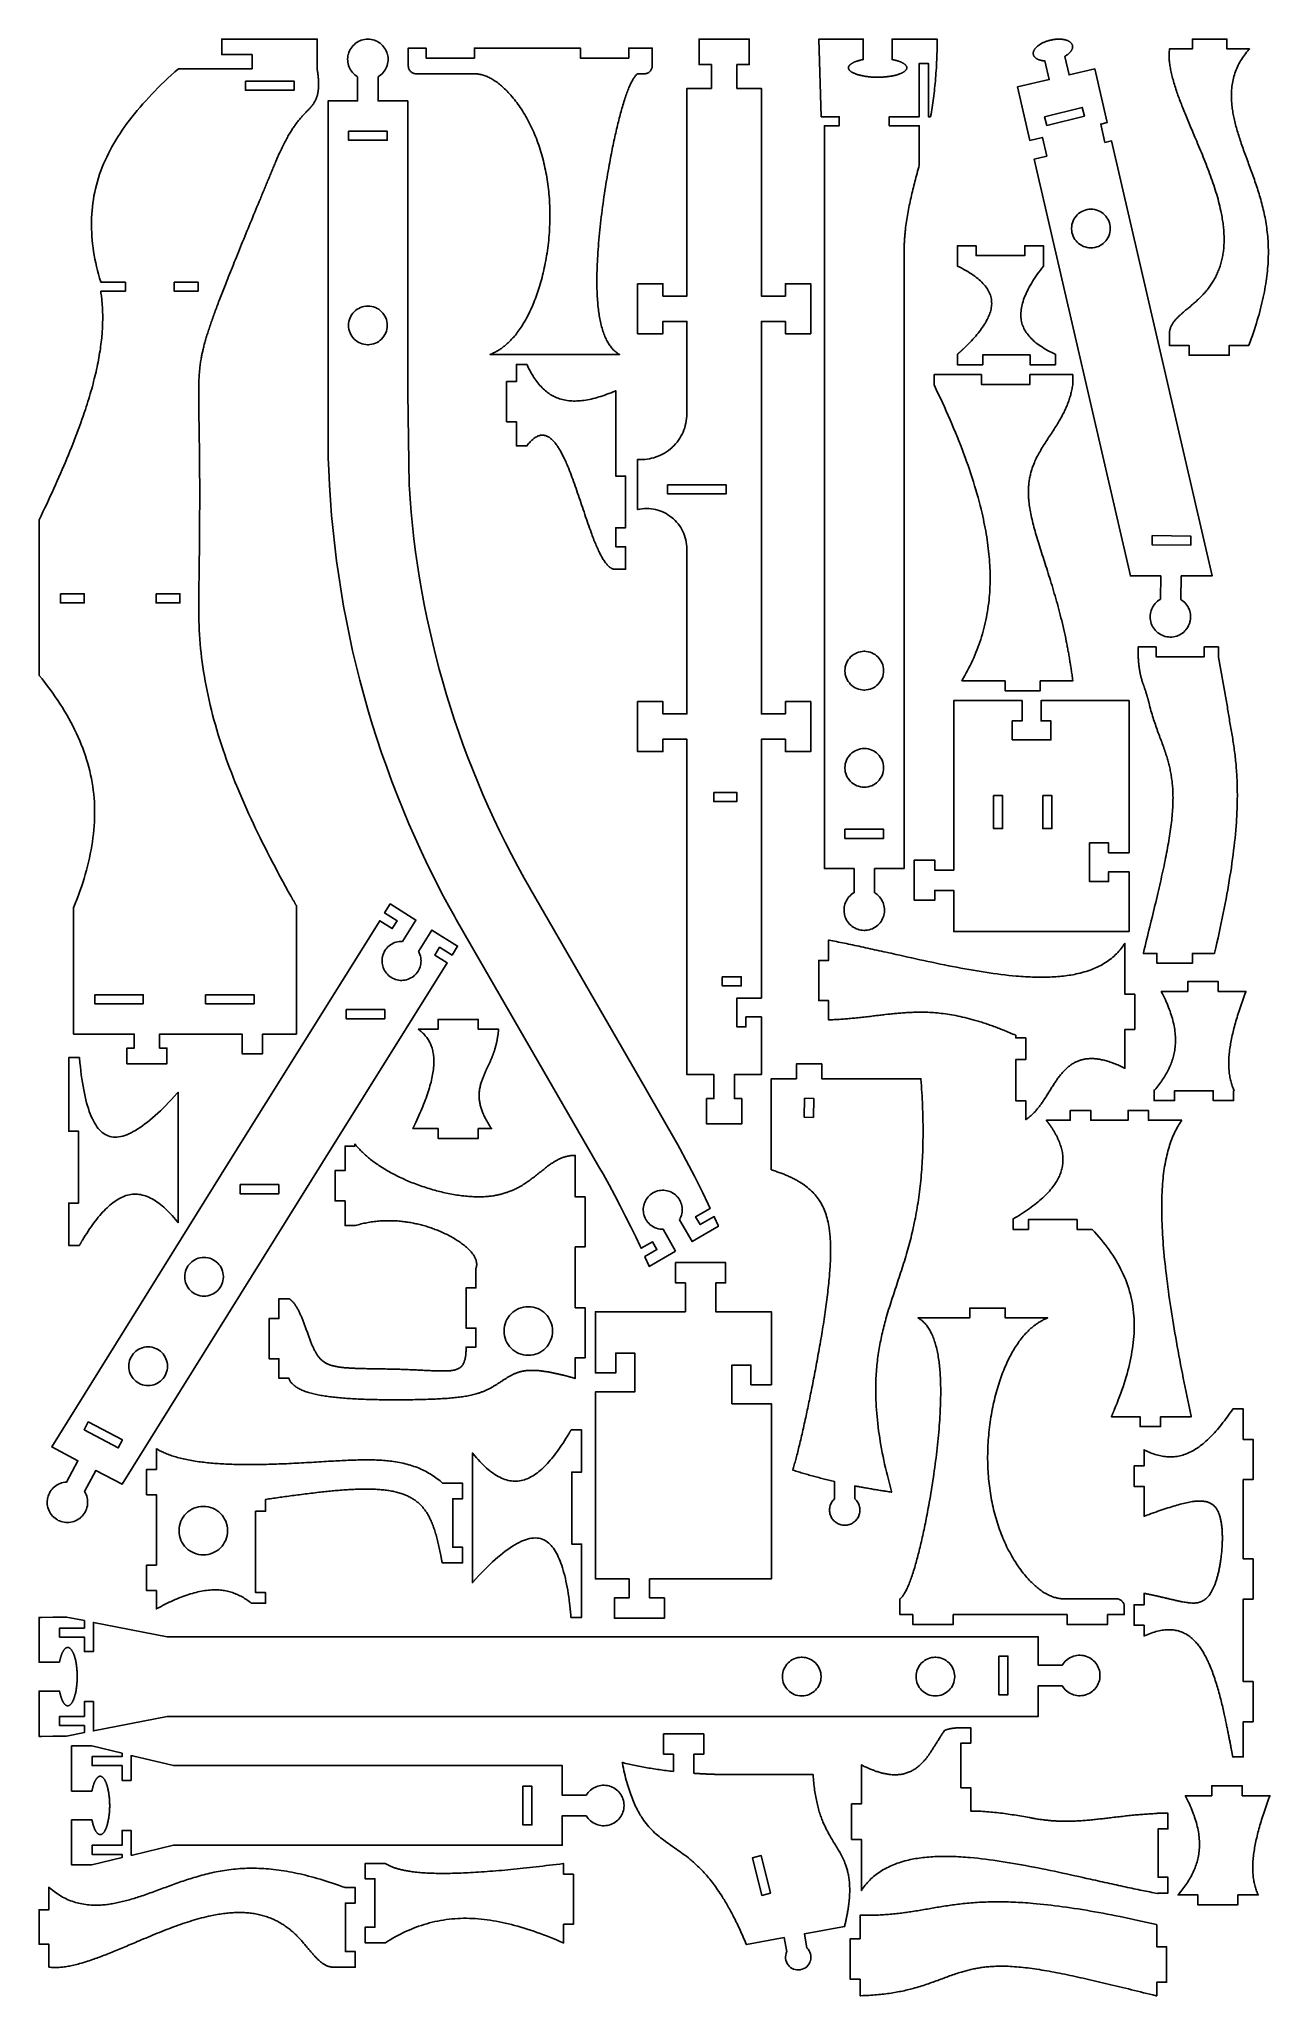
# Model space of a CAD drawing. Extents: x 0 to 250, y 0 to 397.
import ezdxf

# ---------------------------------------------------------------- set-up
doc = ezdxf.new("R2010")
doc.units = 0
doc.layers.get('0').update_dxf_attribs({"linetype": 'CONTINUOUS'})

msp = doc.modelspace()

# ---------------------------------------------------------------- linework, layer by layer
at = {"color": 0}
for points in [[(12.5023, 345.95), (17.5149, 345.95), (17.5149, 347.8), (12.5346, 347.8), (12.5335, 347.804), (12.5329, 347.806), (12.5324, 347.807), (12.5318, 347.81), (12.5307, 347.813), (12.5302, 347.814), (12.5296, 347.817), (12.5291, 347.818), (12.528, 347.821), (12.5275, 347.824), (12.5269, 347.825), (12.5264, 347.826), (12.5253, 347.831), (12.5247, 347.832), (12.5242, 347.833), (12.5236, 347.836), (12.5231, 347.838), (12.5225, 347.839), (12.5214, 347.843), (12.5209, 347.844), (12.5203, 347.846), (12.5198, 347.847), (12.5187, 347.851), (12.5182, 347.853), (12.5176, 347.856), (12.2827, 348.633), (12.0627, 349.411), (11.8576, 350.188), (11.6678, 350.961), (11.4931, 351.733), (11.3339, 352.503), (11.1904, 353.272), (11.0626, 354.039), (10.9506, 354.804), (10.8547, 355.567), (10.775, 356.328), (10.7116, 357.088), (10.6648, 357.844), (10.6346, 358.6), (10.6211, 359.354), (10.6246, 360.106), (10.6452, 360.854), (10.683, 361.603), (10.7382, 362.347), (10.8109, 363.092), (10.9013, 363.832), (11.0096, 364.572), (11.1358, 365.31), (11.2802, 366.044), (11.4429, 366.778), (11.624, 367.508), (11.8236, 368.236), (12.042, 368.963), (12.2793, 369.688), (12.5356, 370.41), (12.8111, 371.129), (13.0954, 371.822), (13.3974, 372.514), (13.7168, 373.203), (14.0533, 373.89), (14.4069, 374.576), (14.7775, 375.258), (15.1647, 375.94), (15.5685, 376.619), (15.9886, 377.297), (16.4247, 377.972), (16.8769, 378.646), (17.3449, 379.317), (17.8283, 379.986), (18.3274, 380.654), (18.8417, 381.321), (19.371, 381.985), (19.9151, 382.647), (20.474, 383.307), (21.0474, 383.967), (21.6351, 384.624), (22.2371, 385.279), (22.8531, 385.933), (23.4828, 386.585), (24.1261, 387.235), (24.7828, 387.885), (25.4529, 388.532), (26.136, 389.178), (26.8321, 389.821), (27.5407, 390.464), (28.2621, 391.106), (28.2628, 391.106), (28.2635, 391.107), (28.2642, 391.107), (28.2649, 391.108), (28.2656, 391.108), (28.2663, 391.11), (28.2669, 391.11), (28.2676, 391.11), (28.2683, 391.111), (28.2692, 391.111), (28.2699, 391.112), (28.2706, 391.112), (28.2713, 391.114), (28.2719, 391.114), (28.2726, 391.115), (28.2733, 391.115), (28.274, 391.117), (28.2749, 391.117), (28.2756, 391.117), (28.2763, 391.118), (28.2769, 391.118), (28.2776, 391.119), (28.2783, 391.119), (28.279, 391.121), (28.2797, 391.121), (28.2804, 391.122), (28.2811, 391.122), (28.2818, 391.122), (28.2825, 391.124), (28.2832, 391.124), (43.2081, 391.124), (43.2081, 393.974), (37.0608, 393.974), (37.0608, 397.124), (56.4422, 397.124), (56.4422, 391.056), (56.4651, 390.91), (56.4871, 390.765), (56.5082, 390.622), (56.5282, 390.481), (56.5474, 390.34), (56.5654, 390.201), (56.5826, 390.064), (56.5989, 389.928), (56.614, 389.793), (56.6283, 389.66), (56.6415, 389.526), (56.6539, 389.396), (56.6651, 389.265), (56.6754, 389.138), (56.6847, 389.01), (56.6931, 388.883), (56.7003, 388.76), (56.7067, 388.636), (56.7119, 388.514), (56.7161, 388.393), (56.7194, 388.274), (56.7217, 388.156), (56.7229, 388.037), (56.7231, 387.922), (56.7222, 387.808), (56.7204, 387.694), (56.7175, 387.583), (56.7136, 387.472), (56.7086, 387.364), (56.7026, 387.256), (56.6932, 387.117), (56.6819, 386.981), (56.6689, 386.846), (56.6539, 386.715), (56.6371, 386.585), (56.6183, 386.457), (56.5978, 386.332), (56.5753, 386.21), (56.551, 386.088), (56.5249, 385.969), (56.4968, 385.851), (56.4668, 385.736), (56.435, 385.622), (56.4014, 385.511), (56.3658, 385.4), (56.3285, 385.292), (56.2892, 385.185), (56.2481, 385.079), (56.205, 384.976), (56.1601, 384.874), (56.1133, 384.772), (56.0646, 384.672), (56.0142, 384.574), (55.9617, 384.478), (55.9074, 384.381), (55.8513, 384.286), (55.7932, 384.193), (55.7332, 384.1), (55.6714, 384.008), (55.6076, 383.917), (55.5421, 383.826), (55.4636, 383.724), (55.3826, 383.621), (55.2994, 383.519), (55.2137, 383.417), (55.1257, 383.315), (55.0354, 383.214), (54.9429, 383.111), (54.8479, 383.008), (54.751, 382.906), (54.6517, 382.8), (54.5501, 382.694), (54.4465, 382.586), (54.3408, 382.476), (54.2329, 382.364), (54.1229, 382.249), (54.011, 382.132), (53.8969, 382.011), (53.7808, 381.888), (53.6628, 381.761), (53.5428, 381.631), (53.4208, 381.497), (53.2971, 381.358), (53.1714, 381.215), (53.0437, 381.068), (52.9143, 380.915), (52.7832, 380.757), (52.6501, 380.594), (52.5154, 380.425), (52.3789, 380.25), (52.2407, 380.069), (52.1008, 379.882), (51.9846, 379.724), (51.8674, 379.56), (51.749, 379.39), (51.6296, 379.217), (51.5092, 379.037), (51.3876, 378.854), (51.2651, 378.664), (51.1415, 378.468), (51.0168, 378.268), (50.8912, 378.061), (50.7646, 377.849), (50.6369, 377.631), (50.5082, 377.407), (50.3785, 377.176), (50.2479, 376.94), (50.1163, 376.699), (49.9838, 376.45), (49.8501, 376.194), (49.7157, 375.933), (49.5803, 375.665), (49.4439, 375.39), (49.3065, 375.11), (49.1683, 374.822), (49.0292, 374.526), (48.8892, 374.225), (48.7482, 373.917), (48.6064, 373.6), (48.4636, 373.276), (48.32, 372.946), (48.1756, 372.608), (48.0303, 372.263), (47.9297, 372.022), (47.8289, 371.779), (47.7275, 371.537), (47.6258, 371.293), (47.5239, 371.049), (47.4217, 370.803), (47.319, 370.557), (47.2163, 370.31), (47.1131, 370.063), (47.0096, 369.814), (46.9058, 369.564), (46.8019, 369.315), (46.6976, 369.064), (46.5932, 368.814), (46.4886, 368.563), (46.3837, 368.31), (46.2786, 368.057), (46.1733, 367.804), (46.0679, 367.55), (45.9624, 367.296), (45.8565, 367.042), (45.7507, 366.786), (45.6446, 366.532), (45.5385, 366.276), (45.4322, 366.019), (45.3258, 365.764), (45.2193, 365.507), (45.1128, 365.25), (45.0061, 364.993), (44.8994, 364.736), (44.6718, 364.186), (44.444, 363.638), (44.2165, 363.088), (43.989, 362.537), (43.7618, 361.989), (43.5349, 361.439), (43.3085, 360.89), (43.0826, 360.343), (42.8574, 359.797), (42.6328, 359.251), (42.409, 358.708), (42.1862, 358.167), (41.9646, 357.626), (41.7439, 357.089), (41.5244, 356.553), (41.3063, 356.019), (41.0896, 355.489), (40.8743, 354.961), (40.6607, 354.438), (40.4488, 353.915), (40.2385, 353.399), (40.0301, 352.885), (39.8239, 352.375), (39.6196, 351.868), (39.4174, 351.367), (39.2175, 350.869), (39.02, 350.378), (38.8249, 349.89), (38.6324, 349.408), (38.4425, 348.932), (38.2967, 348.564), (38.1525, 348.2), (38.0101, 347.84), (37.8694, 347.483), (37.7306, 347.131), (37.5933, 346.781), (37.4579, 346.435), (37.3242, 346.092), (37.1924, 345.753), (37.0622, 345.417), (36.934, 345.085), (36.8075, 344.756), (36.6829, 344.431), (36.5601, 344.108), (36.4393, 343.79), (36.3201, 343.475), (36.2031, 343.164), (36.0878, 342.857), (35.9744, 342.553), (35.8631, 342.251), (35.7538, 341.956), (35.6463, 341.661), (35.5407, 341.372), (35.4372, 341.086), (35.3356, 340.803), (35.2361, 340.525), (35.1386, 340.249), (35.0432, 339.978), (34.9497, 339.71), (34.8583, 339.446), (34.7611, 339.161), (34.6664, 338.882), (34.5739, 338.607), (34.484, 338.335), (34.3964, 338.067), (34.311, 337.804), (34.2281, 337.543), (34.1474, 337.287), (34.0689, 337.035), (33.9926, 336.785), (33.9186, 336.539), (33.8468, 336.296), (33.7772, 336.056), (33.7096, 335.819), (33.6442, 335.585), (33.5808, 335.354), (33.5194, 335.126), (33.4601, 334.9), (33.4029, 334.678), (33.3475, 334.457), (33.2942, 334.237), (33.2428, 334.022), (33.1932, 333.807), (33.1456, 333.596), (33.0997, 333.385), (33.0557, 333.176), (33.0133, 332.969), (32.9729, 332.765), (32.9343, 332.561), (32.8972, 332.358), (32.8619, 332.158), (32.8193, 331.904), (32.7792, 331.651), (32.7414, 331.399), (32.7061, 331.147), (32.6729, 330.897), (32.6419, 330.647), (32.6132, 330.397), (32.5865, 330.147), (32.5618, 329.896), (32.539, 329.644), (32.5181, 329.393), (32.499, 329.14), (32.4815, 328.886), (32.4658, 328.631), (32.4517, 328.374), (32.4392, 328.115), (32.4281, 327.854), (32.4183, 327.592), (32.4099, 327.325), (32.4028, 327.057), (32.3968, 326.786), (32.3919, 326.511), (32.3882, 326.233), (32.3854, 325.951), (32.3836, 325.667), (32.3826, 325.378), (32.3824, 325.083), (32.3829, 324.786), (32.3842, 324.483), (32.3858, 324.175), (32.3881, 323.883), (32.3906, 323.588), (32.3936, 323.286), (32.3969, 322.982), (32.4007, 322.672), (32.4047, 322.357), (32.4092, 322.037), (32.4139, 321.714), (32.4189, 321.385), (32.4242, 321.051), (32.4296, 320.713), (32.4353, 320.368), (32.441, 320.018), (32.4469, 319.664), (32.4532, 319.304), (32.4593, 318.939), (32.4657, 318.568), (32.4719, 318.193), (32.4785, 317.811), (32.4849, 317.424), (32.4911, 317.032), (32.4975, 316.633), (32.5039, 316.229), (32.51, 315.818), (32.5161, 315.403), (32.5221, 314.981), (32.5279, 314.553), (32.5335, 314.118), (32.5389, 313.678), (32.5442, 313.232), (32.5512, 312.574), (32.5578, 311.903), (32.5638, 311.219), (32.569, 310.522), (32.5736, 309.811), (32.5778, 309.088), (32.5813, 308.35), (32.584, 307.599), (32.5861, 306.835), (32.5876, 306.058), (32.5883, 305.268), (32.5885, 304.464), (32.5879, 303.647), (32.5865, 302.817), (32.5846, 301.972), (32.5818, 301.115), (32.5782, 300.244), (32.574, 299.361), (32.5689, 298.464), (32.5631, 297.553), (32.5565, 296.629), (32.5492, 295.692), (32.5408, 294.74), (32.5318, 293.776), (32.5219, 292.799), (32.5113, 291.807), (32.4997, 290.803), (32.4872, 289.785), (32.4739, 288.753), (32.4596, 287.707), (32.4446, 286.649), (32.4446, 286.647), (32.4444, 286.647), (32.4444, 286.644), (32.4444, 286.643), (32.4444, 286.64), (32.4444, 286.64), (32.4444, 286.636), (32.4443, 286.636), (32.4443, 286.633), (32.4443, 286.633), (32.4443, 286.631), (32.414, 286.571), (32.414, 282.635), (32.4139, 282.633), (32.4139, 282.633), (32.4028, 281.736), (32.4019, 280.835), (32.4115, 279.931), (32.4319, 279.022), (32.4629, 278.11), (32.5049, 277.193), (32.5576, 276.272), (32.6214, 275.347), (32.6964, 274.418), (32.7825, 273.486), (32.88, 272.549), (32.9889, 271.607), (33.1092, 270.661), (33.2411, 269.713), (33.3849, 268.758), (33.5403, 267.8), (33.7076, 266.836), (33.8871, 265.869), (34.0786, 264.897), (34.2822, 263.922), (34.4982, 262.94), (34.7265, 261.956), (34.9674, 260.965), (35.2208, 259.971), (35.4869, 258.972), (35.7658, 257.968), (36.0576, 256.96), (36.3624, 255.946), (36.6803, 254.928), (37.0113, 253.906), (37.3553, 252.878), (37.6692, 251.967), (37.9928, 251.053), (38.3261, 250.135), (38.6689, 249.213), (39.021, 248.289), (39.3824, 247.36), (39.7529, 246.428), (40.1326, 245.493), (40.5213, 244.556), (40.9187, 243.614), (41.3251, 242.669), (41.7401, 241.721), (42.1638, 240.769), (42.5957, 239.815), (43.0361, 238.858), (43.4849, 237.897), (43.9417, 236.935), (44.4065, 235.968), (44.8794, 234.999), (45.3601, 234.026), (45.8488, 233.051), (46.3449, 232.074), (46.8485, 231.093), (47.3597, 230.11), (47.8782, 229.124), (48.4039, 228.135), (48.9368, 227.143), (49.4768, 226.149), (50.0236, 225.153), (50.5774, 224.154), (51.1381, 223.151), (51.1732, 223.089), (51.2083, 223.026), (51.2436, 222.964), (51.2789, 222.901), (51.3142, 222.839), (51.3494, 222.776), (51.3847, 222.714), (51.4556, 222.589), (51.5264, 222.464), (51.5974, 222.339), (51.6329, 222.276), (51.6685, 222.214), (51.7396, 222.087), (51.7753, 222.025), (51.811, 221.962), (51.8465, 221.9), (51.8824, 221.837), (51.9181, 221.775), (51.9539, 221.712), (51.9896, 221.649), (52.0254, 221.586), (52.0612, 221.524), (52.0972, 221.461), (52.169, 221.335), (52.205, 221.272), (52.2056, 221.271), (52.206, 221.271), (52.2067, 221.269), (52.2069, 221.269), (52.2076, 221.268), (52.2079, 221.268), (52.2083, 221.267), (52.2086, 221.267), (52.2093, 221.265), (52.2096, 221.264), (52.2103, 221.264), (52.2106, 221.263), (52.2108, 221.263), (52.2112, 221.261), (52.2115, 221.261), (52.2119, 221.261), (52.2122, 221.26), (52.2129, 221.258), (52.2132, 221.258), (52.2139, 221.257), (52.2142, 221.257), (52.2146, 221.256), (52.2149, 221.256), (52.2149, 195.197), (45.3469, 195.197), (45.3469, 191.197), (41.1969, 191.197), (41.1969, 195.197), (24.4517, 195.197), (24.4517, 192.347), (25.9517, 192.347), (25.9517, 189.197), (17.8017, 189.197), (17.8017, 192.347), (19.3017, 192.347), (19.3017, 195.197), (6.97922, 195.197), (6.97922, 220.821), (6.97944, 220.821), (6.9796, 220.822), (6.97982, 220.822), (6.97999, 220.822), (6.98019, 220.824), (6.98036, 220.824), (6.98058, 220.824), (6.98074, 220.825), (6.98096, 220.825), (6.98112, 220.825), (6.98133, 220.826), (6.9815, 220.826), (6.98167, 220.826), (6.98188, 220.828), (6.98204, 220.828), (6.98226, 220.828), (6.98242, 220.829), (6.98264, 220.829), (6.98281, 220.829), (6.98301, 220.831), (6.98318, 220.831), (6.9834, 220.831), (6.98356, 220.832), (6.98378, 220.832), (6.98394, 220.832), (6.9841, 220.833), (6.98432, 220.833), (6.98449, 220.833), (6.98469, 220.835), (6.98486, 220.835), (6.98508, 220.835), (7.32932, 221.688), (7.66038, 222.539), (7.97803, 223.388), (8.28217, 224.233), (8.5726, 225.079), (8.84913, 225.921), (9.1116, 226.763), (9.35992, 227.601), (9.59381, 228.438), (9.81315, 229.272), (10.0178, 230.104), (10.2075, 230.935), (10.3822, 231.763), (10.5417, 232.588), (10.6857, 233.411), (10.8142, 234.232), (10.927, 235.051), (11.0238, 235.868), (11.1046, 236.682), (11.1692, 237.494), (11.2173, 238.304), (11.2488, 239.111), (11.2636, 239.915), (11.2615, 240.718), (11.2423, 241.518), (11.2058, 242.315), (11.152, 243.11), (11.0805, 243.901), (10.9913, 244.692), (10.8841, 245.479), (10.7589, 246.263), (10.6158, 247.046), (10.4549, 247.825), (10.2764, 248.601), (10.0805, 249.376), (9.86729, 250.147), (9.63704, 250.918), (9.38992, 251.685), (9.12603, 252.45), (8.84554, 253.213), (8.54867, 253.972), (8.23557, 254.731), (7.90642, 255.485), (7.56131, 256.239), (7.20053, 256.99), (6.82417, 257.739), (6.43246, 258.485), (6.0255, 259.231), (5.60351, 259.972), (5.16661, 260.713), (4.715, 261.451), (4.24886, 262.188), (3.76839, 262.921), (3.27365, 263.654), (2.76492, 264.383), (2.24235, 265.112), (1.70606, 265.838), (1.15625, 266.563), (0.59304, 267.285), (0.01671, 268.006), (0, 268.026), (0, 299.564), (0.00027, 299.564), (0.00049, 299.564), (0.00076, 299.565), (0.00098, 299.565), (0.00152, 299.567), (0.00174, 299.567), (0.00201, 299.568), (0.00228, 299.568), (0.0025, 299.568), (0.00277, 299.569), (0.00298, 299.569), (0.00326, 299.569), (0.00353, 299.571), (0.00374, 299.571), (0.00401, 299.571), (0.00423, 299.572), (0.0045, 299.572), (0.00477, 299.574), (0.00499, 299.574), (0.00526, 299.574), (0.00553, 299.575), (0.00575, 299.575), (0.00602, 299.575), (0.00624, 299.576), (0.00678, 299.578), (0.007, 299.578), (0.00727, 299.578), (0.00754, 299.579), (0.39638, 300.383), (0.7806, 301.185), (1.1601, 301.983), (1.53483, 302.776), (1.90468, 303.568), (2.26964, 304.354), (2.62967, 305.138), (2.9846, 305.917), (3.33447, 306.692), (3.67914, 307.463), (4.01861, 308.231), (4.35275, 308.993), (4.68158, 309.753), (5.00493, 310.507), (5.32286, 311.258), (5.63519, 312.004), (5.942, 312.747), (6.24306, 313.485), (6.53842, 314.218), (6.8279, 314.949), (7.1116, 315.672), (7.38932, 316.393), (7.66108, 317.108), (7.92676, 317.819), (8.18636, 318.525), (8.43972, 319.228), (8.68685, 319.924), (8.92768, 320.617), (9.16217, 321.303), (9.39014, 321.986), (9.56478, 322.518), (9.73497, 323.049), (9.90082, 323.575), (10.0623, 324.097), (10.2194, 324.617), (10.3721, 325.133), (10.5203, 325.646), (10.6642, 326.156), (10.8035, 326.661), (10.9385, 327.164), (11.0691, 327.664), (11.1952, 328.16), (11.3168, 328.651), (11.4339, 329.14), (11.5466, 329.626), (11.6548, 330.108), (11.7585, 330.588), (11.8577, 331.063), (11.9524, 331.535), (12.0425, 332.003), (12.1282, 332.468), (12.2093, 332.929), (12.2859, 333.388), (12.3579, 333.842), (12.4254, 334.293), (12.4883, 334.74), (12.5466, 335.185), (12.6004, 335.625), (12.6495, 336.063), (12.6941, 336.496), (12.7342, 336.926), (12.7617, 337.251), (12.7868, 337.574), (12.8094, 337.894), (12.8295, 338.214), (12.8472, 338.531), (12.8624, 338.846), (12.8752, 339.158), (12.8855, 339.469), (12.8934, 339.779), (12.8989, 340.088), (12.902, 340.393), (12.9027, 340.697), (12.901, 341), (12.897, 341.3), (12.8905, 341.599), (12.8817, 341.894), (12.8706, 342.19), (12.857, 342.483), (12.8413, 342.775), (12.8231, 343.064), (12.8026, 343.351), (12.7798, 343.638), (12.7548, 343.922), (12.7274, 344.206), (12.6977, 344.486), (12.6658, 344.765), (12.6317, 345.042), (12.5952, 345.318), (12.5566, 345.592), (12.5157, 345.864), (12.5023, 345.95)], [(129.196, 151.167), (123.825, 148.064), (123.752, 148.228), (123.019, 149.874), (122.944, 150.038), (125.393, 151.453), (124.468, 153.054), (122.172, 151.728), (121.92, 152.272), (121.152, 153.9), (120.108, 156.061), (119.039, 158.208), (117.947, 160.344), (116.83, 162.468), (115.689, 164.579), (114.524, 166.676), (113.635, 168.242), (113.335, 168.761), (87.4646, 213.54), (84.6579, 218.426), (84.2778, 219.103), (83.1574, 221.144), (81.6997, 223.882), (80.2853, 226.64), (78.914, 229.415), (77.5863, 232.213), (76.3021, 235.025), (75.0615, 237.856), (73.865, 240.704), (72.7124, 243.569), (71.6039, 246.45), (70.5397, 249.346), (69.52, 252.257), (68.5449, 255.183), (67.6144, 258.122), (66.7288, 261.075), (65.8882, 264.042), (65.0928, 267.021), (64.3426, 270.011), (63.6379, 273.013), (62.9788, 276.025), (62.3653, 279.049), (61.7976, 282.081), (61.2761, 285.124), (60.8007, 288.175), (60.3715, 291.233), (59.9887, 294.301), (59.6526, 297.375), (59.3632, 300.456), (59.1206, 303.543), (58.925, 306.636), (58.7764, 309.735), (58.6946, 312.061), (58.6753, 312.838), (58.6521, 320.928), (58.6521, 384.592), (64.6521, 384.592), (64.6521, 389.474), (64.5778, 389.518), (64.3619, 389.661), (64.0918, 389.868), (63.8424, 390.094), (63.614, 390.339), (63.4076, 390.6), (63.2239, 390.875), (63.0632, 391.164), (62.9264, 391.464), (62.8139, 391.774), (62.7265, 392.092), (62.6649, 392.417), (62.6296, 392.747), (62.6211, 393.082), (62.6404, 393.418), (62.6879, 393.756), (62.7417, 394.01), (62.7643, 394.092), (62.7868, 394.175), (62.8683, 394.421), (62.9978, 394.736), (63.1513, 395.036), (63.3275, 395.321), (63.525, 395.588), (63.7426, 395.838), (63.9789, 396.068), (64.2325, 396.279), (64.5022, 396.468), (64.7865, 396.636), (65.0843, 396.781), (65.3942, 396.901), (65.7146, 396.997), (66.0444, 397.067), (66.3825, 397.108), (66.641, 397.124), (66.8133, 397.124), (67.0718, 397.108), (67.4097, 397.067), (67.7397, 396.997), (68.0601, 396.901), (68.37, 396.781), (68.6678, 396.636), (68.9521, 396.468), (69.2218, 396.279), (69.4754, 396.068), (69.7117, 395.838), (69.9292, 395.588), (70.1268, 395.321), (70.3029, 395.036), (70.4564, 394.736), (70.586, 394.421), (70.6675, 394.175), (70.6903, 394.092), (70.7126, 394.01), (70.7664, 393.756), (70.8139, 393.418), (70.8331, 393.082), (70.8247, 392.747), (70.7894, 392.417), (70.7278, 392.092), (70.6404, 391.774), (70.5279, 391.464), (70.3911, 391.164), (70.2304, 390.875), (70.0465, 390.6), (69.8401, 390.339), (69.6119, 390.094), (69.3625, 389.868), (69.0922, 389.661), (68.8765, 389.518), (68.8022, 389.474), (68.8022, 384.592), (74.8022, 384.592), (74.8022, 325.344), (75.1092, 306.521), (75.1504, 305.844), (75.2939, 303.815), (75.5178, 301.115), (75.7804, 298.421), (76.0821, 295.732), (76.4222, 293.05), (76.801, 290.375), (77.2182, 287.707), (77.6739, 285.046), (78.1675, 282.393), (78.6992, 279.749), (79.2689, 277.112), (79.8764, 274.486), (80.5217, 271.869), (81.2046, 269.263), (81.9247, 266.665), (82.6824, 264.081), (83.4771, 261.506), (84.309, 258.943), (85.1779, 256.392), (86.0836, 253.853), (87.0261, 251.326), (88.005, 248.814), (89.0206, 246.315), (90.0725, 243.831), (91.1607, 241.36), (92.285, 238.906), (93.445, 236.464), (94.6411, 234.04), (95.8729, 231.631), (97.1404, 229.239), (98.4435, 226.862), (99.4428, 225.092), (99.7818, 224.506), (99.7818, 224.506), (123.012, 184.296), (129.624, 172.754), (130.061, 171.96), (131.347, 169.565), (133.019, 166.349), (134.64, 163.106), (135.824, 160.658), (136.209, 159.837), (133.256, 158.132), (134.182, 156.531), (136.993, 158.154), (137.068, 157.99), (137.814, 156.351), (137.887, 156.188), (132.53, 153.093), (129.969, 157.525), (130.012, 157.597), (130.129, 157.819), (130.262, 158.122), (130.367, 158.433), (130.447, 158.749), (130.499, 159.067), (130.526, 159.388), (130.527, 159.708), (130.501, 160.026), (130.45, 160.343), (130.374, 160.654), (130.272, 160.96), (130.145, 161.257), (129.994, 161.543), (129.817, 161.819), (129.616, 162.083), (129.45, 162.272), (129.391, 162.332), (129.333, 162.392), (129.146, 162.56), (128.886, 162.765), (128.613, 162.944), (128.328, 163.101), (128.033, 163.232), (127.729, 163.339), (127.419, 163.419), (127.104, 163.475), (126.785, 163.506), (126.464, 163.51), (126.144, 163.487), (125.824, 163.439), (125.508, 163.365), (125.196, 163.264), (124.891, 163.136), (124.667, 163.022), (124.594, 162.981), (124.522, 162.939), (124.311, 162.8), (124.048, 162.6), (123.804, 162.381), (123.582, 162.144), (123.381, 161.892), (123.202, 161.625), (123.045, 161.344), (122.912, 161.054), (122.803, 160.753), (122.718, 160.443), (122.659, 160.128), (122.625, 159.806), (122.618, 159.482), (122.637, 159.154), (122.685, 158.826), (122.738, 158.581), (122.76, 158.5), (122.783, 158.419), (122.863, 158.181), (122.991, 157.876), (123.142, 157.585), (123.315, 157.31), (123.509, 157.053), (123.722, 156.811), (123.954, 156.59), (124.202, 156.388), (124.466, 156.207), (124.744, 156.047), (125.035, 155.91), (125.337, 155.796), (125.65, 155.707), (125.971, 155.644), (126.3, 155.608), (126.552, 155.597), (126.635, 155.599), (129.196, 151.167)], [(121.466, 347.481), (126.616, 347.481), (126.616, 344.981), (131.466, 344.981), (131.466, 387.124), (136.466, 387.124), (136.466, 391.974), (133.966, 391.974), (133.966, 397.124), (144.115, 397.124), (144.115, 391.974), (141.615, 391.974), (141.615, 387.124), (146.615, 387.124), (146.615, 344.981), (151.465, 344.981), (151.465, 347.481), (156.615, 347.481), (156.615, 337.331), (151.465, 337.331), (151.465, 339.831), (146.615, 339.831), (146.615, 260.178), (151.465, 260.178), (151.465, 262.678), (156.615, 262.678), (156.615, 252.528), (151.465, 252.528), (151.465, 255.028), (146.615, 255.028), (146.615, 202.522), (141.615, 202.522), (141.615, 196.672), (143.465, 196.672), (143.465, 198.672), (146.615, 198.672), (146.615, 186.974), (141.115, 186.974), (141.115, 182.124), (142.615, 182.124), (142.615, 176.974), (135.466, 176.974), (135.466, 182.124), (136.966, 182.124), (136.966, 186.974), (131.466, 186.974), (131.466, 255.028), (126.616, 255.028), (126.616, 252.528), (121.466, 252.528), (121.466, 262.678), (126.616, 262.678), (126.616, 260.178), (131.466, 260.178), (131.466, 293.774), (131.453, 294.124), (131.413, 294.585), (131.349, 295.04), (131.259, 295.492), (131.144, 295.933), (131.005, 296.369), (130.843, 296.794), (130.657, 297.213), (130.448, 297.617), (130.217, 298.01), (129.965, 298.392), (129.691, 298.756), (129.396, 299.108), (129.08, 299.444), (128.744, 299.763), (128.48, 299.992), (128.389, 300.064), (128.299, 300.138), (128.018, 300.344), (127.633, 300.603), (127.237, 300.838), (126.829, 301.049), (126.412, 301.237), (125.985, 301.401), (125.551, 301.539), (125.11, 301.656), (124.664, 301.744), (124.212, 301.813), (123.758, 301.851), (123.3, 301.867), (122.841, 301.856), (122.382, 301.819), (121.923, 301.757), (121.579, 301.694), (121.466, 301.669), (121.466, 311.844), (121.586, 311.833), (121.949, 311.819), (122.43, 311.819), (122.909, 311.844), (123.384, 311.892), (123.855, 311.967), (124.32, 312.063), (124.78, 312.185), (125.232, 312.328), (125.676, 312.496), (126.112, 312.685), (126.538, 312.899), (126.953, 313.132), (127.356, 313.388), (127.747, 313.667), (128.125, 313.963), (128.399, 314.201), (128.488, 314.282), (128.577, 314.364), (128.834, 314.619), (129.161, 314.974), (129.468, 315.342), (129.754, 315.724), (130.02, 316.119), (130.265, 316.526), (130.488, 316.946), (130.689, 317.376), (130.868, 317.817), (131.024, 318.267), (131.158, 318.721), (131.268, 319.185), (131.354, 319.656), (131.416, 320.131), (131.453, 320.61), (131.466, 320.974), (131.466, 339.831), (126.616, 339.831), (126.616, 337.331), (121.466, 337.331), (121.466, 347.481)], [(180.932, 381.383), (180.489, 381.383), (180.489, 392.211), (178.639, 392.211), (178.639, 381.383), (172.554, 381.383), (172.554, 379.533), (178.639, 379.533), (178.639, 371.563), (178.639, 371.563), (178.639, 371.563), (178.638, 371.563), (178.638, 371.561), (178.638, 371.561), (178.638, 371.561), (178.638, 371.561), (178.638, 371.56), (178.638, 371.56), (178.638, 371.56), (178.638, 371.56), (178.638, 371.558), (178.638, 371.558), (178.638, 371.558), (178.638, 371.558), (178.638, 371.557), (178.636, 371.557), (178.636, 371.557), (178.636, 371.557), (178.636, 371.556), (178.636, 371.556), (178.636, 371.556), (178.636, 371.554), (178.636, 371.554), (178.636, 371.554), (178.636, 371.554), (178.636, 371.554), (178.524, 371.133), (178.413, 370.715), (178.301, 370.299), (178.192, 369.883), (178.083, 369.469), (177.975, 369.058), (177.867, 368.647), (177.761, 368.236), (177.657, 367.828), (177.553, 367.419), (177.451, 367.013), (177.35, 366.607), (177.251, 366.2), (177.154, 365.796), (177.06, 365.39), (176.965, 364.986), (176.875, 364.582), (176.786, 364.178), (176.699, 363.774), (176.615, 363.369), (176.533, 362.965), (176.454, 362.56), (176.378, 362.156), (176.304, 361.75), (176.233, 361.344), (176.165, 360.938), (176.101, 360.529), (176.04, 360.121), (175.982, 359.711), (175.928, 359.301), (175.876, 358.889), (175.856, 358.713), (175.836, 358.535), (175.817, 358.358), (175.797, 358.181), (175.779, 358.003), (175.763, 357.825), (175.746, 357.647), (175.729, 357.468), (175.714, 357.29), (175.7, 357.111), (175.686, 356.932), (175.672, 356.753), (175.66, 356.574), (175.647, 356.393), (175.636, 356.214), (175.626, 356.033), (175.615, 355.853), (175.607, 355.672), (175.599, 355.492), (175.59, 355.31), (175.583, 355.129), (175.578, 354.947), (175.572, 354.765), (175.567, 354.582), (175.563, 354.4), (175.56, 354.217), (175.557, 354.035), (175.556, 353.851), (175.554, 353.667), (175.554, 353.483), (175.554, 228.779), (169.554, 228.779), (169.554, 223.897), (169.628, 223.854), (169.844, 223.711), (170.114, 223.504), (170.364, 223.276), (170.592, 223.032), (170.799, 222.772), (170.982, 222.497), (171.143, 222.208), (171.279, 221.908), (171.392, 221.599), (171.479, 221.281), (171.54, 220.954), (171.576, 220.624), (171.585, 220.29), (171.565, 219.953), (171.518, 219.615), (171.464, 219.362), (171.442, 219.279), (171.419, 219.196), (171.337, 218.95), (171.208, 218.636), (171.054, 218.336), (170.878, 218.051), (170.681, 217.783), (170.462, 217.535), (170.226, 217.304), (169.974, 217.093), (169.704, 216.903), (169.419, 216.736), (169.121, 216.592), (168.811, 216.471), (168.492, 216.375), (168.161, 216.306), (167.824, 216.263), (167.565, 216.249), (167.479, 216.249), (167.393, 216.249), (167.133, 216.263), (166.796, 216.306), (166.467, 216.375), (166.146, 216.471), (165.836, 216.592), (165.538, 216.736), (165.254, 216.903), (164.985, 217.093), (164.731, 217.304), (164.494, 217.535), (164.276, 217.783), (164.079, 218.051), (163.903, 218.336), (163.749, 218.636), (163.619, 218.95), (163.539, 219.196), (163.515, 219.279), (163.493, 219.362), (163.439, 219.615), (163.392, 219.953), (163.372, 220.29), (163.381, 220.624), (163.417, 220.954), (163.478, 221.281), (163.565, 221.599), (163.678, 221.908), (163.815, 222.208), (163.975, 222.497), (164.16, 222.772), (164.365, 223.032), (164.594, 223.276), (164.843, 223.504), (165.114, 223.711), (165.329, 223.854), (165.404, 223.897), (165.404, 228.779), (159.404, 228.779), (159.404, 379.533), (162.404, 379.533), (162.404, 381.383), (158.742, 381.383), (158.288, 397.124), (167.268, 397.124), (167.268, 392.987), (167.133, 392.961), (167.003, 392.933), (166.874, 392.906), (166.747, 392.876), (166.622, 392.846), (166.5, 392.814), (166.381, 392.781), (166.264, 392.747), (166.15, 392.713), (166.039, 392.676), (165.929, 392.64), (165.824, 392.603), (165.721, 392.565), (165.621, 392.526), (165.524, 392.486), (165.431, 392.446), (165.34, 392.404), (165.253, 392.362), (165.168, 392.321), (165.087, 392.278), (165.011, 392.233), (164.938, 392.19), (164.868, 392.146), (164.801, 392.1), (164.739, 392.054), (164.681, 392.008), (164.625, 391.963), (164.574, 391.917), (164.528, 391.869), (164.485, 391.822), (164.446, 391.776), (164.411, 391.731), (164.381, 391.683), (164.353, 391.638), (164.329, 391.592), (164.31, 391.544), (164.293, 391.499), (164.281, 391.453), (164.271, 391.406), (164.265, 391.36), (164.264, 391.314), (164.265, 391.267), (164.271, 391.221), (164.279, 391.175), (164.292, 391.129), (164.308, 391.083), (164.328, 391.037), (164.351, 390.992), (164.379, 390.946), (164.41, 390.9), (164.443, 390.856), (164.482, 390.81), (164.524, 390.764), (164.569, 390.719), (164.618, 390.675), (164.671, 390.629), (164.726, 390.585), (164.786, 390.54), (164.85, 390.497), (164.918, 390.453), (165.007, 390.397), (165.103, 390.343), (165.206, 390.29), (165.311, 390.239), (165.424, 390.188), (165.542, 390.139), (165.664, 390.09), (165.79, 390.043), (165.922, 389.997), (166.057, 389.953), (166.197, 389.91), (166.342, 389.868), (166.49, 389.828), (166.642, 389.789), (166.797, 389.751), (166.957, 389.715), (167.119, 389.682), (167.285, 389.65), (167.453, 389.619), (167.624, 389.59), (167.797, 389.563), (167.974, 389.537), (168.153, 389.515), (168.333, 389.493), (168.515, 389.474), (168.7, 389.457), (168.886, 389.44), (169.074, 389.428), (169.263, 389.417), (169.453, 389.407), (169.638, 389.401), (169.824, 389.396), (170.01, 389.393), (170.196, 389.393), (170.383, 389.394), (170.568, 389.397), (170.754, 389.403), (170.939, 389.41), (171.124, 389.419), (171.307, 389.431), (171.489, 389.443), (171.671, 389.458), (171.85, 389.475), (172.029, 389.493), (172.206, 389.513), (172.379, 389.535), (172.551, 389.558), (172.722, 389.583), (172.889, 389.611), (173.054, 389.639), (173.217, 389.669), (173.376, 389.701), (173.532, 389.735), (173.685, 389.769), (173.835, 389.807), (173.981, 389.844), (174.122, 389.885), (174.261, 389.926), (174.394, 389.968), (174.525, 390.013), (174.65, 390.058), (174.74, 390.093), (174.829, 390.129), (174.915, 390.165), (174.997, 390.203), (175.078, 390.24), (175.156, 390.279), (175.229, 390.318), (175.301, 390.357), (175.369, 390.397), (175.436, 390.438), (175.499, 390.478), (175.558, 390.519), (175.615, 390.561), (175.669, 390.601), (175.721, 390.644), (175.769, 390.686), (175.814, 390.728), (175.856, 390.771), (175.894, 390.814), (175.931, 390.857), (175.964, 390.899), (175.993, 390.942), (176.019, 390.985), (176.043, 391.028), (176.064, 391.071), (176.081, 391.112), (176.094, 391.156), (176.106, 391.199), (176.112, 391.24), (176.117, 391.282), (176.117, 391.324), (176.115, 391.364), (176.11, 391.404), (176.103, 391.444), (176.092, 391.485), (176.079, 391.525), (176.063, 391.565), (176.044, 391.606), (176.022, 391.646), (175.999, 391.686), (175.971, 391.726), (175.942, 391.767), (175.91, 391.807), (175.874, 391.847), (175.836, 391.888), (175.796, 391.926), (175.751, 391.967), (175.706, 392.006), (175.657, 392.046), (175.606, 392.085), (175.551, 392.124), (175.494, 392.161), (175.436, 392.2), (175.374, 392.237), (175.31, 392.275), (175.242, 392.313), (175.172, 392.349), (175.1, 392.385), (175.025, 392.421), (174.947, 392.456), (174.867, 392.49), (174.783, 392.524), (174.737, 392.543), (174.69, 392.561), (174.642, 392.579), (174.593, 392.597), (174.544, 392.614), (174.494, 392.632), (174.443, 392.65), (174.392, 392.667), (174.34, 392.683), (174.288, 392.7), (174.235, 392.717), (174.181, 392.733), (174.126, 392.749), (174.071, 392.765), (174.015, 392.781), (173.96, 392.796), (173.903, 392.811), (173.846, 392.826), (173.788, 392.84), (173.729, 392.856), (173.671, 392.869), (173.611, 392.883), (173.551, 392.897), (173.49, 392.911), (173.429, 392.924), (173.368, 392.938), (173.306, 392.95), (173.243, 392.963), (173.181, 392.975), (173.118, 392.987), (173.118, 397.124), (182.268, 397.124), (182.268, 397.049), (182.265, 396.447), (182.261, 395.853), (182.253, 395.264), (182.24, 394.681), (182.225, 394.104), (182.207, 393.533), (182.186, 392.968), (182.161, 392.41), (182.135, 391.857), (182.104, 391.308), (182.071, 390.767), (182.035, 390.231), (181.996, 389.699), (181.953, 389.174), (181.908, 388.653), (181.861, 388.139), (181.811, 387.629), (181.758, 387.124), (181.704, 386.625), (181.646, 386.131), (181.586, 385.64), (181.524, 385.156), (181.458, 384.676), (181.392, 384.2), (181.322, 383.731), (181.25, 383.264), (181.176, 382.803), (181.101, 382.346), (181.022, 381.893), (180.943, 381.444), (180.932, 381.383)], [(208.19, 393.633), (209.061, 389.864), (214.286, 391.069), (216.797, 380.207), (215.467, 379.9), (216.333, 376.149), (217.664, 376.456), (238.063, 288.194), (231.803, 288.194), (231.736, 283.4), (231.81, 283.356), (232.024, 283.21), (232.29, 282.999), (232.537, 282.768), (232.761, 282.521), (232.964, 282.257), (233.144, 281.979), (233.301, 281.689), (233.433, 281.386), (233.542, 281.075), (233.625, 280.756), (233.682, 280.429), (233.713, 280.099), (233.717, 279.764), (233.692, 279.428), (233.64, 279.092), (233.582, 278.839), (233.558, 278.756), (233.535, 278.674), (233.45, 278.428), (233.317, 278.115), (233.158, 277.817), (232.978, 277.535), (232.778, 277.271), (232.556, 277.025), (232.317, 276.797), (232.06, 276.59), (231.787, 276.404), (231.501, 276.24), (231.201, 276.1), (230.89, 275.983), (230.568, 275.893), (230.237, 275.828), (229.899, 275.79), (229.64, 275.779), (229.554, 275.781), (229.468, 275.782), (229.21, 275.8), (228.872, 275.847), (228.543, 275.921), (228.224, 276.021), (227.917, 276.146), (227.621, 276.294), (227.339, 276.467), (227.071, 276.66), (226.821, 276.874), (226.587, 277.108), (226.374, 277.361), (226.179, 277.631), (226.007, 277.918), (225.858, 278.219), (225.733, 278.536), (225.656, 278.783), (225.633, 278.867), (225.612, 278.95), (225.563, 279.204), (225.519, 279.542), (225.504, 279.879), (225.518, 280.214), (225.558, 280.543), (225.624, 280.868), (225.715, 281.185), (225.832, 281.493), (225.974, 281.792), (226.139, 282.078), (226.326, 282.35), (226.536, 282.607), (226.768, 282.849), (227.021, 283.072), (227.293, 283.276), (227.511, 283.415), (227.586, 283.458), (227.653, 288.194), (221.486, 288.194), (201.944, 372.751), (204.501, 373.385), (203.628, 377.165), (201.061, 376.574), (198.55, 387.438), (205.018, 388.931), (204.147, 392.7), (204.124, 392.701), (204.101, 392.703), (204.079, 392.706), (204.057, 392.707), (204.033, 392.708), (204.011, 392.71), (203.989, 392.713), (203.967, 392.715), (203.944, 392.717), (203.922, 392.719), (203.9, 392.721), (203.878, 392.724), (203.856, 392.726), (203.833, 392.729), (203.79, 392.735), (203.768, 392.737), (203.746, 392.74), (203.725, 392.743), (203.704, 392.747), (203.682, 392.75), (203.661, 392.753), (203.639, 392.757), (203.597, 392.763), (203.576, 392.767), (203.556, 392.771), (203.535, 392.775), (203.514, 392.779), (203.493, 392.782), (203.392, 392.804), (203.293, 392.826), (203.196, 392.851), (203.101, 392.881), (203.01, 392.91), (202.922, 392.942), (202.836, 392.975), (202.753, 393.011), (202.672, 393.049), (202.594, 393.089), (202.521, 393.131), (202.449, 393.174), (202.381, 393.219), (202.315, 393.267), (202.254, 393.314), (202.196, 393.364), (202.14, 393.417), (202.089, 393.469), (202.042, 393.524), (201.997, 393.581), (201.957, 393.638), (201.919, 393.696), (201.888, 393.756), (201.858, 393.817), (201.833, 393.881), (201.811, 393.943), (201.794, 394.008), (201.782, 394.074), (201.774, 394.14), (201.769, 394.208), (201.769, 394.276), (201.774, 394.349), (201.783, 394.422), (201.797, 394.494), (201.817, 394.569), (201.839, 394.643), (201.867, 394.717), (201.899, 394.792), (201.935, 394.865), (201.975, 394.938), (202.019, 395.013), (202.068, 395.085), (202.119, 395.158), (202.176, 395.231), (202.236, 395.303), (202.3, 395.375), (202.367, 395.447), (202.438, 395.517), (202.513, 395.588), (202.59, 395.656), (202.671, 395.724), (202.756, 395.792), (202.843, 395.858), (202.933, 395.924), (203.026, 395.987), (203.122, 396.051), (203.222, 396.112), (203.324, 396.174), (203.428, 396.232), (203.536, 396.29), (203.646, 396.346), (203.778, 396.41), (203.914, 396.472), (204.051, 396.531), (204.193, 396.588), (204.336, 396.642), (204.482, 396.693), (204.629, 396.742), (204.778, 396.787), (204.928, 396.831), (205.079, 396.871), (205.232, 396.908), (205.386, 396.943), (205.54, 396.974), (205.694, 397.003), (205.849, 397.029), (206.003, 397.051), (206.157, 397.072), (206.31, 397.088), (206.462, 397.101), (206.614, 397.112), (206.764, 397.119), (206.914, 397.124), (207.061, 397.125), (207.206, 397.122), (207.349, 397.117), (207.49, 397.108), (207.629, 397.096), (207.764, 397.081), (207.897, 397.061), (208.026, 397.037), (208.153, 397.013), (208.247, 396.99), (208.339, 396.967), (208.429, 396.939), (208.517, 396.911), (208.601, 396.881), (208.685, 396.849), (208.764, 396.815), (208.842, 396.779), (208.917, 396.742), (208.989, 396.703), (209.058, 396.662), (209.124, 396.619), (209.188, 396.576), (209.249, 396.531), (209.306, 396.483), (209.36, 396.435), (209.411, 396.385), (209.46, 396.333), (209.504, 396.281), (209.546, 396.226), (209.583, 396.172), (209.618, 396.117), (209.65, 396.058), (209.676, 396), (209.7, 395.94), (209.721, 395.879), (209.737, 395.818), (209.75, 395.756), (209.758, 395.692), (209.764, 395.626), (209.765, 395.561), (209.761, 395.494), (209.756, 395.428), (209.744, 395.361), (209.729, 395.293), (209.711, 395.226), (209.689, 395.158), (209.663, 395.092), (209.633, 395.024), (209.6, 394.956), (209.564, 394.888), (209.525, 394.819), (209.481, 394.753), (209.435, 394.686), (209.385, 394.619), (209.332, 394.553), (209.275, 394.487), (209.217, 394.421), (209.154, 394.356), (209.089, 394.292), (209.021, 394.228), (208.95, 394.164), (208.876, 394.101), (208.8, 394.04), (208.719, 393.979), (208.638, 393.919), (208.554, 393.86), (208.467, 393.801), (208.376, 393.744), (208.285, 393.689), (208.19, 393.633)], [(229.418, 337.079), (229.417, 337.111), (229.415, 337.143), (229.415, 337.174), (229.414, 337.206), (229.414, 337.362), (229.415, 337.394), (229.417, 337.426), (229.418, 337.457), (229.419, 337.487), (229.421, 337.519), (229.422, 337.55), (229.425, 337.579), (229.428, 337.611), (229.431, 337.642), (229.433, 337.672), (229.436, 337.703), (229.44, 337.733), (229.444, 337.764), (229.447, 337.794), (229.453, 337.824), (229.457, 337.854), (229.461, 337.885), (229.467, 337.915), (229.471, 337.944), (229.476, 337.974), (229.504, 338.104), (229.535, 338.233), (229.571, 338.361), (229.611, 338.487), (229.657, 338.612), (229.707, 338.736), (229.761, 338.858), (229.818, 338.979), (229.881, 339.099), (229.947, 339.218), (230.018, 339.336), (230.092, 339.453), (230.169, 339.569), (230.251, 339.683), (230.336, 339.797), (230.424, 339.912), (230.517, 340.025), (230.611, 340.138), (230.71, 340.25), (230.811, 340.362), (230.915, 340.472), (231.022, 340.583), (231.132, 340.694), (231.244, 340.806), (231.36, 340.915), (231.478, 341.026), (231.599, 341.138), (231.721, 341.247), (231.846, 341.358), (231.972, 341.469), (232.101, 341.581), (232.25, 341.707), (232.401, 341.835), (232.554, 341.963), (232.708, 342.092), (232.864, 342.222), (233.021, 342.354), (233.181, 342.486), (233.34, 342.619), (233.501, 342.754), (233.664, 342.892), (233.826, 343.029), (233.99, 343.169), (234.154, 343.31), (234.318, 343.451), (234.483, 343.596), (234.647, 343.742), (234.813, 343.89), (234.976, 344.04), (235.14, 344.19), (235.304, 344.344), (235.468, 344.501), (235.629, 344.658), (235.792, 344.819), (235.951, 344.982), (236.11, 345.147), (236.268, 345.314), (236.424, 345.483), (236.579, 345.656), (236.732, 345.831), (236.883, 346.008), (237.037, 346.197), (237.189, 346.388), (237.339, 346.581), (237.486, 346.776), (237.631, 346.976), (237.772, 347.179), (237.912, 347.383), (238.049, 347.593), (238.182, 347.804), (238.313, 348.018), (238.439, 348.236), (238.564, 348.456), (238.685, 348.679), (238.803, 348.904), (238.917, 349.133), (239.028, 349.365), (239.136, 349.601), (239.24, 349.839), (239.34, 350.079), (239.438, 350.322), (239.531, 350.569), (239.619, 350.819), (239.706, 351.072), (239.786, 351.326), (239.864, 351.585), (239.938, 351.846), (240.006, 352.11), (240.071, 352.376), (240.131, 352.646), (240.188, 352.919), (240.239, 353.194), (240.285, 353.465), (240.326, 353.74), (240.364, 354.018), (240.396, 354.297), (240.425, 354.579), (240.45, 354.864), (240.469, 355.151), (240.486, 355.44), (240.497, 355.732), (240.506, 356.025), (240.51, 356.321), (240.51, 356.619), (240.506, 356.919), (240.497, 357.222), (240.485, 357.526), (240.468, 357.833), (240.449, 358.142), (240.424, 358.451), (240.396, 358.764), (240.364, 359.076), (240.329, 359.392), (240.29, 359.71), (240.247, 360.028), (240.2, 360.349), (240.15, 360.671), (240.096, 360.993), (240.037, 361.318), (239.976, 361.644), (239.912, 361.972), (239.843, 362.3), (239.742, 362.761), (239.635, 363.225), (239.519, 363.689), (239.4, 364.156), (239.274, 364.625), (239.142, 365.094), (239.006, 365.565), (238.864, 366.039), (238.717, 366.511), (238.565, 366.986), (238.41, 367.461), (238.25, 367.936), (238.086, 368.411), (237.919, 368.888), (237.749, 369.362), (237.575, 369.839), (237.399, 370.314), (237.219, 370.789), (237.037, 371.264), (236.853, 371.736), (236.667, 372.21), (236.479, 372.681), (236.29, 373.15), (236.1, 373.619), (235.91, 374.086), (235.718, 374.551), (235.525, 375.014), (235.332, 375.475), (235.14, 375.933), (234.947, 376.39), (234.756, 376.843), (234.604, 377.203), (234.453, 377.558), (234.301, 377.914), (234.153, 378.267), (234.004, 378.618), (233.857, 378.967), (233.711, 379.313), (233.565, 379.657), (233.422, 380), (233.281, 380.34), (233.139, 380.678), (233, 381.013), (232.862, 381.346), (232.726, 381.676), (232.593, 382.006), (232.461, 382.331), (232.331, 382.654), (232.203, 382.975), (232.076, 383.293), (231.953, 383.608), (231.831, 383.921), (231.711, 384.231), (231.594, 384.537), (231.479, 384.842), (231.368, 385.143), (231.258, 385.442), (231.153, 385.737), (231.049, 386.029), (230.947, 386.318), (230.85, 386.604), (230.735, 386.946), (230.625, 387.283), (230.519, 387.615), (230.419, 387.944), (230.322, 388.267), (230.231, 388.586), (230.143, 388.9), (230.06, 389.21), (229.981, 389.515), (229.907, 389.815), (229.838, 390.111), (229.772, 390.403), (229.711, 390.689), (229.656, 390.971), (229.604, 391.249), (229.557, 391.521), (229.515, 391.789), (229.478, 392.053), (229.444, 392.311), (229.417, 392.565), (229.393, 392.815), (229.375, 393.061), (229.361, 393.301), (229.351, 393.537), (229.347, 393.768), (229.347, 393.994), (229.351, 394.217), (229.362, 394.433), (229.376, 394.646), (229.396, 394.854), (229.419, 395.057), (229.421, 395.061), (229.421, 395.064), (229.422, 395.068), (229.422, 395.076), (229.424, 395.081), (229.424, 395.088), (229.425, 395.089), (229.425, 395.096), (229.426, 395.1), (229.426, 395.108), (229.428, 395.114), (229.428, 395.115), (229.429, 395.119), (229.429, 395.124), (234.071, 395.124), (234.071, 397.124), (241.079, 397.124), (241.079, 395.124), (245.662, 395.124), (245.656, 395.115), (245.651, 395.111), (245.644, 395.103), (245.64, 395.099), (245.638, 395.094), (245.633, 395.09), (245.622, 395.078), (245.618, 395.074), (245.607, 395.061), (245.603, 395.057), (245.6, 395.053), (245.588, 395.04), (245.585, 395.036), (245.569, 395.019), (245.565, 395.015), (245.561, 395.011), (245.554, 395.003), (245.55, 394.999), (245.311, 394.726), (245.079, 394.45), (244.856, 394.169), (244.642, 393.886), (244.435, 393.6), (244.237, 393.31), (244.047, 393.017), (243.867, 392.719), (243.694, 392.419), (243.529, 392.117), (243.374, 391.81), (243.226, 391.5), (243.088, 391.186), (242.957, 390.869), (242.835, 390.549), (242.721, 390.225), (242.615, 389.897), (242.517, 389.567), (242.428, 389.233), (242.347, 388.896), (242.275, 388.554), (242.211, 388.21), (242.156, 387.862), (242.108, 387.511), (242.069, 387.157), (242.037, 386.799), (242.015, 386.438), (242.001, 386.072), (241.994, 385.704), (241.997, 385.333), (242.004, 385.056), (242.015, 384.776), (242.032, 384.496), (242.051, 384.213), (242.076, 383.928), (242.106, 383.642), (242.139, 383.353), (242.178, 383.063), (242.219, 382.771), (242.265, 382.478), (242.314, 382.182), (242.368, 381.885), (242.425, 381.586), (242.486, 381.286), (242.55, 380.985), (242.618, 380.682), (242.689, 380.376), (242.764, 380.071), (242.842, 379.763), (242.922, 379.454), (243.006, 379.143), (243.093, 378.832), (243.183, 378.519), (243.275, 378.204), (243.371, 377.889), (243.468, 377.572), (243.569, 377.254), (243.672, 376.935), (243.776, 376.615), (243.885, 376.294), (243.994, 375.971), (244.111, 375.631), (244.232, 375.289), (244.353, 374.946), (244.475, 374.601), (244.6, 374.257), (244.725, 373.912), (244.851, 373.567), (244.978, 373.219), (245.107, 372.871), (245.235, 372.522), (245.364, 372.172), (245.494, 371.822), (245.624, 371.471), (245.753, 371.118), (245.883, 370.765), (246.013, 370.411), (246.142, 370.056), (246.269, 369.7), (246.397, 369.343), (246.525, 368.985), (246.651, 368.626), (246.776, 368.265), (246.9, 367.906), (247.022, 367.543), (247.143, 367.181), (247.261, 366.815), (247.379, 366.451), (247.494, 366.085), (247.607, 365.718), (247.718, 365.35), (247.833, 364.956), (247.946, 364.561), (248.056, 364.165), (248.162, 363.767), (248.265, 363.367), (248.365, 362.965), (248.463, 362.563), (248.556, 362.156), (248.644, 361.749), (248.731, 361.338), (248.813, 360.925), (248.89, 360.51), (248.964, 360.093), (249.033, 359.672), (249.099, 359.249), (249.158, 358.824), (249.215, 358.394), (249.267, 357.963), (249.313, 357.528), (249.354, 357.09), (249.39, 356.649), (249.422, 356.204), (249.449, 355.756), (249.468, 355.303), (249.483, 354.847), (249.493, 354.388), (249.497, 353.925), (249.494, 353.458), (249.486, 352.987), (249.472, 352.511), (249.451, 352.026), (249.424, 351.537), (249.39, 351.044), (249.35, 350.546), (249.303, 350.042), (249.249, 349.533), (249.188, 349.021), (249.121, 348.501), (249.046, 347.979), (248.965, 347.45), (248.876, 346.915), (248.781, 346.376), (248.679, 345.831), (248.569, 345.281), (248.453, 344.725), (248.329, 344.164), (248.197, 343.597), (248.058, 343.024), (247.912, 342.444), (247.76, 341.861), (247.599, 341.269), (247.429, 340.674), (247.254, 340.071), (247.069, 339.463), (246.879, 338.847), (246.679, 338.226), (246.472, 337.599), (246.258, 336.965), (246.035, 336.325), (245.804, 335.678), (245.565, 335.025), (245.565, 335.022), (245.564, 335.021), (245.564, 335.018), (245.56, 335.01), (245.56, 335.008), (245.558, 335.004), (245.557, 335.001), (245.556, 334.997), (245.554, 334.994), (245.553, 334.989), (245.551, 334.987), (245.55, 334.983), (245.55, 334.982), (245.547, 334.974), (241.569, 334.974), (241.569, 332.974), (233.419, 332.974), (233.419, 334.974), (229.419, 334.974), (229.419, 337.047), (229.418, 337.079)], [(91.5003, 333.1), (91.5146, 333.107), (91.529, 333.112), (91.5435, 333.119), (91.5578, 333.126), (91.5722, 333.132), (91.5865, 333.139), (91.601, 333.146), (91.6153, 333.151), (91.6297, 333.158), (91.6585, 333.171), (91.6729, 333.178), (91.6872, 333.183), (91.7017, 333.19), (91.7304, 333.203), (91.7449, 333.208), (91.7592, 333.215), (91.7736, 333.222), (91.8024, 333.235), (91.8167, 333.24), (91.8311, 333.247), (91.8456, 333.254), (91.8599, 333.26), (91.8743, 333.267), (91.8886, 333.272), (91.9031, 333.279), (91.9174, 333.286), (92.0806, 333.36), (92.2428, 333.436), (92.4043, 333.517), (92.565, 333.6), (92.725, 333.686), (92.884, 333.775), (93.0424, 333.867), (93.1999, 333.963), (93.3565, 334.061), (93.5124, 334.162), (93.6675, 334.267), (93.8218, 334.374), (93.9753, 334.485), (94.1278, 334.599), (94.2797, 334.715), (94.4307, 334.835), (94.5808, 334.958), (94.7301, 335.083), (94.8788, 335.213), (95.0264, 335.344), (95.1733, 335.481), (95.3193, 335.618), (95.4646, 335.76), (95.6089, 335.904), (95.7524, 336.051), (95.8951, 336.201), (96.0369, 336.356), (96.1779, 336.513), (96.3181, 336.672), (96.4574, 336.835), (96.659, 337.079), (96.859, 337.329), (97.0572, 337.586), (97.2536, 337.85), (97.4481, 338.121), (97.6406, 338.397), (97.831, 338.682), (98.0196, 338.972), (98.206, 339.268), (98.3903, 339.572), (98.5724, 339.882), (98.7524, 340.197), (98.93, 340.521), (99.1054, 340.849), (99.2785, 341.185), (99.449, 341.525), (99.6174, 341.874), (99.7831, 342.228), (99.9462, 342.588), (100.107, 342.953), (100.265, 343.325), (100.42, 343.704), (100.573, 344.088), (100.723, 344.478), (100.87, 344.874), (101.014, 345.275), (101.156, 345.683), (101.294, 346.097), (101.43, 346.517), (101.563, 346.942), (101.697, 347.39), (101.829, 347.846), (101.956, 348.307), (102.08, 348.774), (102.2, 349.246), (102.316, 349.724), (102.428, 350.206), (102.536, 350.693), (102.639, 351.186), (102.738, 351.682), (102.833, 352.183), (102.923, 352.689), (103.009, 353.199), (103.089, 353.711), (103.165, 354.228), (103.237, 354.749), (103.303, 355.272), (103.364, 355.799), (103.42, 356.329), (103.47, 356.861), (103.516, 357.396), (103.556, 357.933), (103.59, 358.474), (103.618, 359.015), (103.641, 359.56), (103.658, 360.106), (103.67, 360.653), (103.675, 361.201), (103.674, 361.751), (103.667, 362.301), (103.655, 362.792), (103.638, 363.281), (103.616, 363.771), (103.589, 364.261), (103.557, 364.751), (103.52, 365.24), (103.477, 365.729), (103.43, 366.218), (103.377, 366.707), (103.319, 367.193), (103.256, 367.679), (103.188, 368.164), (103.115, 368.647), (103.037, 369.129), (102.953, 369.61), (102.865, 370.089), (102.771, 370.565), (102.672, 371.039), (102.569, 371.511), (102.46, 371.981), (102.346, 372.447), (102.227, 372.911), (102.103, 373.372), (101.973, 373.831), (101.839, 374.285), (101.7, 374.736), (101.555, 375.183), (101.406, 375.628), (101.251, 376.068), (101.092, 376.503), (100.924, 376.943), (100.751, 377.378), (100.573, 377.808), (100.391, 378.233), (100.204, 378.654), (100.012, 379.068), (99.8165, 379.478), (99.6167, 379.882), (99.4128, 380.281), (99.205, 380.672), (98.9936, 381.06), (98.7785, 381.44), (98.5601, 381.814), (98.3385, 382.182), (98.1137, 382.543), (97.886, 382.897), (97.6554, 383.244), (97.4222, 383.585), (97.1865, 383.918), (96.9485, 384.244), (96.7081, 384.563), (96.4657, 384.874), (96.2214, 385.176), (95.9753, 385.472), (95.7275, 385.758), (95.4783, 386.037), (95.2278, 386.308), (94.9761, 386.571), (94.7233, 386.824), (94.4697, 387.068), (94.2611, 387.263), (94.0524, 387.45), (93.8436, 387.632), (93.6347, 387.807), (93.426, 387.976), (93.2172, 388.14), (93.0086, 388.296), (92.8001, 388.447), (92.5919, 388.592), (92.384, 388.729), (92.1764, 388.86), (91.9693, 388.985), (91.7626, 389.103), (91.5564, 389.215), (91.3508, 389.321), (91.1458, 389.419), (90.9415, 389.511), (90.7381, 389.597), (90.5353, 389.675), (90.3333, 389.747), (90.1324, 389.813), (89.9324, 389.872), (89.7333, 389.924), (89.5354, 389.968), (89.3386, 390.007), (89.1429, 390.039), (88.9486, 390.063), (88.7554, 390.081), (88.5637, 390.09), (88.3733, 390.094), (76.4896, 390.094), (76.3668, 390.103), (76.2081, 390.126), (76.0546, 390.167), (75.9076, 390.219), (75.7678, 390.287), (75.6358, 390.368), (75.5126, 390.46), (75.399, 390.563), (75.2958, 390.676), (75.2036, 390.8), (75.1235, 390.932), (75.0561, 391.071), (75.0024, 391.218), (74.9628, 391.372), (74.9387, 391.531), (74.9303, 391.653), (74.9303, 395.294), (78.5507, 395.294), (78.5507, 393.294), (88.3507, 393.294), (88.3507, 395.294), (109.864, 395.294), (109.864, 393.294), (119.664, 393.294), (119.664, 395.294), (124.441, 395.294), (124.441, 391.653), (124.432, 391.531), (124.408, 391.372), (124.369, 391.218), (124.315, 391.071), (124.248, 390.932), (124.168, 390.8), (124.075, 390.676), (123.972, 390.563), (123.859, 390.46), (123.735, 390.368), (123.603, 390.287), (123.464, 390.219), (123.317, 390.167), (123.163, 390.126), (123.004, 390.103), (122.882, 390.094), (121.416, 390.094), (121.328, 390.018), (121.24, 389.932), (121.15, 389.838), (121.06, 389.732), (120.969, 389.618), (120.877, 389.494), (120.784, 389.362), (120.691, 389.219), (120.597, 389.068), (120.502, 388.907), (120.406, 388.736), (120.31, 388.556), (120.213, 388.367), (120.115, 388.168), (120.017, 387.96), (119.918, 387.743), (119.819, 387.517), (119.719, 387.281), (119.619, 387.035), (119.518, 386.781), (119.417, 386.517), (119.315, 386.244), (119.213, 385.963), (119.111, 385.671), (119.008, 385.371), (118.905, 385.061), (118.801, 384.742), (118.697, 384.414), (118.593, 384.076), (118.489, 383.731), (118.384, 383.375), (118.295, 383.064), (118.205, 382.747), (118.115, 382.424), (118.025, 382.093), (117.934, 381.757), (117.844, 381.415), (117.753, 381.067), (117.663, 380.711), (117.572, 380.351), (117.482, 379.986), (117.391, 379.614), (117.301, 379.237), (117.21, 378.854), (117.12, 378.467), (117.03, 378.074), (116.94, 377.676), (116.85, 377.274), (116.761, 376.865), (116.672, 376.453), (116.583, 376.036), (116.495, 375.615), (116.406, 375.189), (116.318, 374.758), (116.231, 374.324), (116.144, 373.885), (116.058, 373.443), (115.972, 372.996), (115.886, 372.546), (115.801, 372.092), (115.717, 371.635), (115.602, 371.001), (115.489, 370.362), (115.377, 369.719), (115.267, 369.071), (115.159, 368.418), (115.052, 367.761), (114.947, 367.101), (114.845, 366.439), (114.744, 365.772), (114.645, 365.104), (114.549, 364.435), (114.455, 363.763), (114.364, 363.09), (114.276, 362.418), (114.19, 361.744), (114.107, 361.072), (114.027, 360.4), (113.95, 359.729), (113.876, 359.06), (113.805, 358.393), (113.738, 357.728), (113.674, 357.065), (113.614, 356.406), (113.558, 355.75), (113.505, 355.099), (113.456, 354.453), (113.412, 353.81), (113.371, 353.174), (113.335, 352.542), (113.302, 351.917), (113.282, 351.468), (113.264, 351.022), (113.248, 350.581), (113.235, 350.143), (113.224, 349.71), (113.216, 349.279), (113.21, 348.854), (113.207, 348.432), (113.206, 348.015), (113.208, 347.603), (113.212, 347.193), (113.219, 346.79), (113.228, 346.39), (113.24, 345.996), (113.255, 345.606), (113.272, 345.221), (113.292, 344.84), (113.315, 344.465), (113.34, 344.094), (113.368, 343.731), (113.399, 343.369), (113.432, 343.015), (113.469, 342.667), (113.508, 342.324), (113.55, 341.985), (113.594, 341.653), (113.642, 341.326), (113.692, 341.006), (113.745, 340.69), (113.802, 340.382), (113.861, 340.079), (113.931, 339.742), (114.005, 339.412), (114.083, 339.09), (114.164, 338.776), (114.25, 338.469), (114.338, 338.171), (114.431, 337.879), (114.527, 337.596), (114.626, 337.319), (114.729, 337.051), (114.836, 336.79), (114.946, 336.536), (115.06, 336.292), (115.177, 336.053), (115.298, 335.822), (115.422, 335.6), (115.551, 335.385), (115.682, 335.178), (115.817, 334.978), (115.956, 334.785), (116.097, 334.6), (116.243, 334.424), (116.392, 334.253), (116.544, 334.092), (116.7, 333.936), (116.86, 333.79), (117.023, 333.65), (117.189, 333.519), (117.359, 333.394), (117.532, 333.278), (117.71, 333.162), (117.713, 333.161), (117.717, 333.158), (117.721, 333.157), (117.724, 333.154), (117.728, 333.151), (117.731, 333.149), (117.735, 333.147), (117.738, 333.144), (117.742, 333.143), (117.746, 333.14), (117.749, 333.138), (117.753, 333.136), (117.756, 333.133), (117.76, 333.131), (117.763, 333.129), (117.767, 333.126), (117.771, 333.124), (117.774, 333.122), (117.781, 333.117), (117.785, 333.115), (117.788, 333.112), (117.792, 333.11), (117.795, 333.108), (117.799, 333.106), (117.806, 333.101), (117.81, 333.099), (117.813, 333.096), (117.817, 333.094), (91.4858, 333.094), (91.5003, 333.1)], [(41.8861, 388.601), (51.7361, 388.601), (51.7361, 386.751), (41.8861, 386.751), (41.8861, 388.601)], [(204.529, 379.574), (212.149, 381.463), (211.704, 383.257), (204.083, 381.369), (204.529, 379.574)], [(62.8022, 378.442), (70.6521, 378.442), (70.6521, 376.592), (62.8022, 376.592), (62.8022, 378.442)], [(213.482, 354.764), (213.382, 354.764), (213.081, 354.785), (212.69, 354.844), (212.315, 354.94), (211.954, 355.072), (211.611, 355.237), (211.288, 355.435), (210.985, 355.661), (210.707, 355.914), (210.453, 356.193), (210.228, 356.494), (210.031, 356.818), (209.865, 357.161), (209.733, 357.522), (209.636, 357.899), (209.578, 358.287), (209.557, 358.589), (209.557, 358.79), (209.578, 359.09), (209.636, 359.481), (209.733, 359.857), (209.865, 360.217), (210.031, 360.56), (210.228, 360.883), (210.453, 361.186), (210.707, 361.465), (210.985, 361.718), (211.288, 361.944), (211.611, 362.14), (211.954, 362.306), (212.315, 362.438), (212.69, 362.535), (213.081, 362.594), (213.382, 362.614), (213.582, 362.614), (213.883, 362.594), (214.272, 362.535), (214.649, 362.438), (215.01, 362.306), (215.353, 362.14), (215.676, 361.944), (215.979, 361.718), (216.257, 361.465), (216.511, 361.186), (216.736, 360.883), (216.933, 360.56), (217.099, 360.217), (217.231, 359.857), (217.328, 359.481), (217.386, 359.09), (217.407, 358.79), (217.407, 358.589), (217.386, 358.287), (217.328, 357.899), (217.231, 357.522), (217.099, 357.161), (216.933, 356.818), (216.736, 356.494), (216.511, 356.193), (216.257, 355.914), (215.979, 355.661), (215.676, 355.435), (215.353, 355.237), (215.01, 355.072), (214.649, 354.94), (214.272, 354.844), (213.883, 354.785), (213.582, 354.764), (213.482, 354.764)], [(186.394, 333.175), (186.439, 333.214), (186.483, 333.254), (186.526, 333.293), (186.571, 333.332), (186.614, 333.371), (186.658, 333.41), (186.701, 333.449), (186.744, 333.487), (186.789, 333.526), (186.832, 333.565), (186.874, 333.604), (186.917, 333.643), (186.96, 333.682), (187.003, 333.721), (187.044, 333.758), (187.087, 333.797), (187.129, 333.836), (187.171, 333.875), (187.214, 333.914), (187.256, 333.953), (187.297, 333.99), (187.339, 334.029), (187.379, 334.068), (187.421, 334.107), (187.462, 334.144), (187.503, 334.183), (187.544, 334.222), (187.585, 334.26), (187.625, 334.299), (187.665, 334.338), (188.001, 334.658), (188.328, 334.979), (188.646, 335.297), (188.953, 335.614), (189.251, 335.928), (189.54, 336.242), (189.821, 336.553), (190.09, 336.861), (190.35, 337.168), (190.6, 337.474), (190.839, 337.778), (191.069, 338.079), (191.289, 338.378), (191.497, 338.675), (191.694, 338.971), (191.882, 339.264), (192.06, 339.554), (192.225, 339.843), (192.379, 340.131), (192.524, 340.414), (192.656, 340.696), (192.776, 340.976), (192.886, 341.254), (192.983, 341.529), (193.069, 341.803), (193.144, 342.072), (193.207, 342.34), (193.257, 342.607), (193.294, 342.869), (193.321, 343.131), (193.335, 343.429), (193.333, 343.725), (193.313, 344.017), (193.276, 344.306), (193.224, 344.592), (193.154, 344.875), (193.068, 345.156), (192.965, 345.433), (192.847, 345.707), (192.712, 345.979), (192.563, 346.247), (192.396, 346.513), (192.214, 346.775), (192.017, 347.036), (191.803, 347.293), (191.575, 347.547), (191.332, 347.799), (191.074, 348.049), (190.801, 348.294), (190.513, 348.537), (190.211, 348.779), (189.893, 349.018), (189.563, 349.254), (189.217, 349.487), (188.857, 349.718), (188.483, 349.946), (188.096, 350.172), (187.696, 350.396), (187.281, 350.617), (186.853, 350.835), (186.411, 351.051), (186.41, 351.053), (186.408, 351.053), (186.406, 351.054), (186.404, 351.056), (186.403, 351.056), (186.401, 351.057), (186.4, 351.057), (186.399, 351.058), (186.397, 351.058), (186.396, 351.06), (186.394, 351.06), (186.393, 351.06), (186.39, 351.061), (186.389, 351.063), (186.388, 351.063), (186.386, 351.064), (186.385, 351.064), (186.383, 351.065), (186.382, 351.065), (186.381, 351.067), (186.379, 351.067), (186.378, 351.068), (186.376, 351.068), (186.375, 351.069), (186.374, 351.069), (186.372, 351.071), (186.371, 351.071), (186.369, 351.072), (186.369, 355.194), (190.183, 355.194), (190.183, 353.194), (200.033, 353.194), (200.033, 355.194), (203.849, 355.194), (203.849, 351.093), (203.832, 351.074), (203.519, 350.667), (203.218, 350.264), (202.925, 349.862), (202.643, 349.467), (202.371, 349.072), (202.108, 348.681), (201.857, 348.293), (201.617, 347.91), (201.388, 347.528), (201.168, 347.151), (200.96, 346.776), (200.764, 346.406), (200.579, 346.039), (200.404, 345.675), (200.243, 345.315), (200.093, 344.96), (199.954, 344.607), (199.828, 344.258), (199.714, 343.912), (199.611, 343.572), (199.522, 343.235), (199.446, 342.901), (199.381, 342.572), (199.329, 342.247), (199.292, 341.925), (199.267, 341.608), (199.254, 341.296), (199.256, 340.987), (199.271, 340.683), (199.3, 340.383), (199.343, 340.088), (199.399, 339.796), (199.469, 339.508), (199.554, 339.225), (199.653, 338.946), (199.764, 338.671), (199.889, 338.4), (200.028, 338.133), (200.179, 337.869), (200.344, 337.61), (200.522, 337.354), (200.712, 337.103), (200.917, 336.856), (201.132, 336.611), (201.361, 336.371), (201.603, 336.135), (201.856, 335.901), (202.122, 335.672), (202.4, 335.446), (202.69, 335.224), (202.992, 335.004), (203.306, 334.789), (203.631, 334.578), (203.967, 334.369), (204.315, 334.164), (204.675, 333.963), (205.046, 333.764), (205.428, 333.568), (205.821, 333.376), (206.225, 333.188), (206.226, 333.186), (206.228, 333.186), (206.231, 333.185), (206.232, 333.183), (206.235, 333.183), (206.236, 333.182), (206.239, 333.181), (206.24, 333.181), (206.242, 333.179), (206.243, 333.179), (206.244, 333.178), (206.25, 333.176), (206.251, 333.175), (206.254, 333.174), (206.256, 333.174), (206.257, 333.172), (206.258, 333.172), (206.26, 333.171), (206.263, 333.169), (206.264, 333.169), (206.267, 333.168), (206.268, 333.167), (206.268, 331.044), (201.118, 331.044), (201.118, 333.044), (191.519, 333.044), (191.519, 331.044), (186.369, 331.044), (186.369, 333.153), (186.394, 333.175)], [(27.4139, 347.8), (32.264, 347.8), (32.264, 345.95), (27.4139, 345.95), (27.4139, 347.8)], [(66.7272, 342.96), (66.8275, 342.96), (67.1285, 342.94), (67.5182, 342.881), (67.8943, 342.783), (68.2549, 342.651), (68.5981, 342.486), (68.9217, 342.29), (69.2237, 342.064), (69.5025, 341.81), (69.756, 341.532), (69.9818, 341.229), (70.1785, 340.906), (70.3436, 340.563), (70.4757, 340.203), (70.5724, 339.826), (70.6318, 339.436), (70.6521, 339.135), (70.6521, 338.935), (70.6318, 338.633), (70.5724, 338.244), (70.4757, 337.868), (70.3436, 337.507), (70.1785, 337.164), (69.9818, 336.84), (69.756, 336.539), (69.5025, 336.26), (69.2237, 336.007), (68.9217, 335.781), (68.5981, 335.583), (68.2549, 335.418), (67.8943, 335.286), (67.5182, 335.19), (67.1285, 335.131), (66.8275, 335.11), (66.6268, 335.11), (66.3258, 335.131), (65.9361, 335.19), (65.56, 335.286), (65.1993, 335.418), (64.8562, 335.583), (64.5326, 335.781), (64.2306, 336.007), (63.9518, 336.26), (63.6985, 336.539), (63.4725, 336.84), (63.2758, 337.164), (63.1106, 337.507), (62.9786, 337.868), (62.8818, 338.244), (62.8224, 338.633), (62.8022, 338.935), (62.8022, 339.135), (62.8224, 339.436), (62.8818, 339.826), (62.9786, 340.203), (63.1106, 340.563), (63.2758, 340.906), (63.4725, 341.229), (63.6985, 341.532), (63.9518, 341.81), (64.2306, 342.064), (64.5326, 342.29), (64.8562, 342.486), (65.1993, 342.651), (65.56, 342.783), (65.9361, 342.881), (66.3258, 342.94), (66.6268, 342.96), (66.7272, 342.96)], [(99.0238, 331.05), (99.1881, 330.699), (99.356, 330.354), (99.5272, 330.017), (99.7021, 329.688), (99.8807, 329.367), (100.063, 329.054), (100.249, 328.749), (100.438, 328.451), (100.632, 328.162), (100.829, 327.882), (101.03, 327.61), (101.235, 327.346), (101.443, 327.092), (101.656, 326.844), (101.873, 326.607), (102.094, 326.378), (102.319, 326.157), (102.548, 325.946), (102.781, 325.743), (103.019, 325.55), (103.26, 325.365), (103.506, 325.19), (103.756, 325.025), (104.011, 324.868), (104.27, 324.721), (104.534, 324.585), (104.802, 324.457), (105.074, 324.339), (105.351, 324.231), (105.633, 324.132), (105.929, 324.04), (106.23, 323.96), (106.536, 323.889), (106.847, 323.829), (107.163, 323.779), (107.484, 323.739), (107.81, 323.71), (108.14, 323.689), (108.475, 323.679), (108.815, 323.679), (109.159, 323.688), (109.508, 323.706), (109.861, 323.733), (110.219, 323.771), (110.581, 323.817), (110.947, 323.872), (111.318, 323.936), (111.693, 324.01), (112.072, 324.09), (112.455, 324.181), (112.842, 324.281), (113.233, 324.388), (113.628, 324.503), (114.028, 324.626), (114.43, 324.758), (114.837, 324.899), (115.248, 325.046), (115.662, 325.201), (116.08, 325.365), (116.501, 325.536), (116.926, 325.714), (116.93, 325.715), (116.937, 325.718), (116.94, 325.721), (116.944, 325.722), (116.947, 325.724), (116.954, 325.726), (116.958, 325.728), (116.961, 325.729), (116.965, 325.731), (116.968, 325.732), (116.972, 325.733), (116.975, 325.735), (116.982, 325.737), (116.985, 325.739), (116.992, 325.743), (116.996, 325.744), (117.003, 325.747), (117.006, 325.749), (117.01, 325.75), (117.013, 325.751), (117.02, 325.754), (117.024, 325.756), (117.027, 325.757), (117.031, 325.758), (117.031, 308.451), (119.031, 308.451), (119.031, 297.949), (117.031, 297.949), (117.031, 294.099), (119.031, 294.099), (119.031, 289.528), (116.956, 289.528), (116.908, 289.528), (116.86, 289.531), (116.813, 289.535), (116.765, 289.539), (116.718, 289.546), (116.67, 289.554), (116.623, 289.564), (116.576, 289.575), (116.528, 289.588), (116.481, 289.603), (116.434, 289.618), (116.387, 289.635), (116.34, 289.654), (116.293, 289.674), (116.246, 289.694), (116.199, 289.718), (116.153, 289.742), (116.106, 289.768), (116.059, 289.794), (116.013, 289.824), (115.966, 289.853), (115.92, 289.885), (115.874, 289.917), (115.828, 289.95), (115.781, 289.986), (115.735, 290.022), (115.689, 290.061), (115.643, 290.1), (115.597, 290.14), (115.552, 290.183), (115.432, 290.3), (115.313, 290.425), (115.194, 290.561), (115.075, 290.704), (114.956, 290.857), (114.838, 291.018), (114.72, 291.188), (114.602, 291.365), (114.484, 291.551), (114.367, 291.744), (114.249, 291.946), (114.132, 292.156), (114.015, 292.371), (113.899, 292.594), (113.782, 292.825), (113.665, 293.063), (113.549, 293.306), (113.433, 293.557), (113.316, 293.813), (113.2, 294.075), (113.084, 294.344), (112.968, 294.619), (112.852, 294.899), (112.736, 295.185), (112.62, 295.475), (112.504, 295.771), (112.388, 296.071), (112.272, 296.376), (112.156, 296.686), (112.04, 297.001), (111.88, 297.442), (111.719, 297.889), (111.559, 298.343), (111.398, 298.801), (111.237, 299.265), (111.077, 299.735), (110.916, 300.207), (110.755, 300.682), (110.594, 301.16), (110.432, 301.64), (110.271, 302.122), (110.109, 302.604), (109.948, 303.088), (109.786, 303.569), (109.623, 304.051), (109.461, 304.531), (109.298, 305.008), (109.135, 305.483), (108.972, 305.956), (108.808, 306.424), (108.645, 306.888), (108.481, 307.346), (108.316, 307.799), (108.151, 308.246), (107.986, 308.686), (107.821, 309.118), (107.655, 309.543), (107.488, 309.96), (107.322, 310.367), (107.155, 310.764), (107.051, 311.004), (106.946, 311.242), (106.842, 311.475), (106.738, 311.704), (106.633, 311.929), (106.528, 312.149), (106.423, 312.365), (106.318, 312.576), (106.213, 312.783), (106.107, 312.985), (106.001, 313.182), (105.896, 313.375), (105.79, 313.564), (105.683, 313.747), (105.577, 313.925), (105.471, 314.099), (105.364, 314.267), (105.258, 314.429), (105.151, 314.588), (105.044, 314.74), (104.937, 314.888), (104.829, 315.031), (104.722, 315.167), (104.614, 315.299), (104.507, 315.425), (104.399, 315.544), (104.291, 315.66), (104.183, 315.768), (104.075, 315.871), (103.967, 315.968), (103.813, 316.097), (103.658, 316.213), (103.504, 316.318), (103.349, 316.412), (103.194, 316.494), (103.039, 316.565), (102.883, 316.624), (102.727, 316.672), (102.571, 316.708), (102.415, 316.733), (102.258, 316.746), (102.101, 316.749), (101.943, 316.739), (101.785, 316.718), (101.627, 316.686), (101.468, 316.642), (101.309, 316.586), (101.149, 316.519), (100.988, 316.442), (100.828, 316.353), (100.666, 316.251), (100.504, 316.139), (100.341, 316.015), (100.178, 315.879), (100.014, 315.733), (99.8492, 315.575), (99.6839, 315.404), (99.5179, 315.224), (99.3511, 315.031), (99.1835, 314.826), (99.0153, 314.611), (99.0129, 314.608), (99.0122, 314.607), (99.0107, 314.606), (99.01, 314.604), (99.0085, 314.603), (99.0078, 314.601), (99.0054, 314.599), (99.0047, 314.597), (99.004, 314.597), (99.0032, 314.596), (99.0003, 314.592), (98.9994, 314.59), (98.9988, 314.59), (98.995, 314.585), (98.9943, 314.583), (98.9935, 314.583), (98.9928, 314.582), (96.8806, 314.582), (96.8806, 319.469), (94.8806, 319.469), (94.8806, 327.619), (96.8806, 327.619), (96.8806, 331.094), (99.0038, 331.094), (99.0238, 331.05)], [(187.269, 266.894), (196.054, 266.894), (196.054, 264.894), (203.204, 264.894), (203.204, 266.894), (209.799, 266.894), (209.799, 266.903), (209.797, 266.906), (209.796, 266.914), (209.796, 266.922), (209.794, 266.925), (209.794, 266.933), (209.793, 266.936), (209.793, 266.946), (209.792, 266.947), (209.792, 266.956), (209.79, 266.96), (209.789, 266.967), (209.789, 266.976), (209.788, 266.979), (209.751, 267.256), (209.715, 267.533), (209.678, 267.808), (209.64, 268.083), (209.601, 268.357), (209.563, 268.631), (209.524, 268.903), (209.483, 269.174), (209.443, 269.443), (209.403, 269.713), (209.361, 269.981), (209.319, 270.247), (209.276, 270.514), (209.233, 270.779), (209.19, 271.044), (209.146, 271.307), (209.103, 271.571), (209.057, 271.831), (209.013, 272.092), (208.967, 272.353), (208.921, 272.611), (208.874, 272.869), (208.826, 273.126), (208.779, 273.382), (208.731, 273.638), (208.682, 273.892), (208.633, 274.144), (208.585, 274.397), (208.535, 274.649), (208.483, 274.9), (208.357, 275.517), (208.228, 276.131), (208.096, 276.736), (207.962, 277.338), (207.825, 277.933), (207.686, 278.522), (207.544, 279.107), (207.401, 279.685), (207.257, 280.26), (207.111, 280.826), (206.962, 281.389), (206.814, 281.946), (206.663, 282.497), (206.511, 283.043), (206.36, 283.585), (206.206, 284.121), (206.051, 284.651), (205.897, 285.176), (205.742, 285.696), (205.587, 286.211), (205.432, 286.721), (205.276, 287.225), (205.122, 287.725), (204.967, 288.219), (204.813, 288.71), (204.66, 289.194), (204.507, 289.674), (204.356, 290.149), (204.204, 290.618), (204.054, 291.083), (203.906, 291.543), (203.754, 292.014), (203.604, 292.479), (203.457, 292.94), (203.313, 293.396), (203.171, 293.847), (203.031, 294.293), (202.893, 294.733), (202.76, 295.169), (202.629, 295.601), (202.501, 296.028), (202.378, 296.45), (202.257, 296.868), (202.138, 297.282), (202.026, 297.69), (201.917, 298.094), (201.813, 298.494), (201.711, 298.89), (201.615, 299.282), (201.524, 299.669), (201.436, 300.053), (201.354, 300.432), (201.276, 300.807), (201.204, 301.178), (201.138, 301.546), (201.076, 301.908), (201.021, 302.268), (200.969, 302.624), (200.926, 302.976), (200.888, 303.324), (200.856, 303.668), (200.835, 303.926), (200.818, 304.182), (200.806, 304.436), (200.797, 304.688), (200.792, 304.938), (200.789, 305.185), (200.792, 305.432), (200.797, 305.676), (200.806, 305.918), (200.818, 306.16), (200.835, 306.399), (200.854, 306.636), (200.878, 306.872), (200.904, 307.106), (200.933, 307.339), (200.968, 307.569), (201.004, 307.8), (201.044, 308.028), (201.089, 308.256), (201.136, 308.481), (201.186, 308.704), (201.24, 308.928), (201.299, 309.149), (201.358, 309.369), (201.422, 309.589), (201.49, 309.807), (201.561, 310.024), (201.635, 310.239), (201.711, 310.454), (201.792, 310.667), (201.875, 310.879), (201.996, 311.172), (202.122, 311.463), (202.254, 311.751), (202.392, 312.039), (202.535, 312.325), (202.682, 312.61), (202.833, 312.894), (202.987, 313.176), (203.149, 313.458), (203.311, 313.74), (203.478, 314.021), (203.647, 314.301), (203.819, 314.581), (203.994, 314.86), (204.171, 315.139), (204.35, 315.418), (204.531, 315.697), (204.711, 315.976), (204.894, 316.256), (205.078, 316.535), (205.261, 316.815), (205.446, 317.096), (205.629, 317.376), (205.813, 317.658), (205.994, 317.942), (206.176, 318.225), (206.357, 318.51), (206.536, 318.796), (206.712, 319.083), (206.888, 319.372), (207.061, 319.662), (207.188, 319.881), (207.313, 320.099), (207.436, 320.318), (207.557, 320.539), (207.675, 320.76), (207.792, 320.983), (207.907, 321.207), (208.019, 321.432), (208.129, 321.657), (208.236, 321.885), (208.34, 322.112), (208.442, 322.343), (208.542, 322.574), (208.638, 322.806), (208.732, 323.039), (208.822, 323.274), (208.911, 323.508), (208.996, 323.746), (209.076, 323.985), (209.156, 324.225), (209.231, 324.465), (209.303, 324.708), (209.371, 324.953), (209.436, 325.199), (209.497, 325.444), (209.556, 325.693), (209.61, 325.943), (209.66, 326.194), (209.707, 326.447), (209.749, 326.703), (209.788, 326.958), (209.788, 326.96), (209.789, 326.96), (209.789, 329.044), (201.104, 329.044), (201.104, 327.044), (191.254, 327.044), (191.254, 329.044), (181.644, 329.044), (181.644, 326.951), (181.646, 326.951), (181.646, 326.95), (181.647, 326.949), (181.647, 326.946), (181.649, 326.946), (181.649, 326.943), (181.65, 326.943), (181.65, 326.94), (181.651, 326.94), (181.651, 326.938), (181.653, 326.938), (181.653, 326.936), (182.082, 326.044), (182.504, 325.157), (182.919, 324.271), (183.326, 323.389), (183.728, 322.511), (184.121, 321.636), (184.507, 320.764), (184.886, 319.896), (185.257, 319.031), (185.621, 318.169), (185.976, 317.311), (186.325, 316.457), (186.665, 315.606), (186.997, 314.758), (187.322, 313.915), (187.638, 313.075), (187.947, 312.239), (188.247, 311.407), (188.539, 310.578), (188.822, 309.753), (189.099, 308.932), (189.365, 308.115), (189.624, 307.301), (189.872, 306.492), (190.112, 305.688), (190.346, 304.886), (190.569, 304.089), (190.785, 303.296), (190.99, 302.507), (191.186, 301.721), (191.374, 300.94), (191.515, 300.329), (191.649, 299.719), (191.778, 299.112), (191.9, 298.508), (192.017, 297.908), (192.126, 297.31), (192.231, 296.714), (192.328, 296.122), (192.419, 295.532), (192.504, 294.946), (192.583, 294.362), (192.656, 293.781), (192.722, 293.203), (192.782, 292.628), (192.835, 292.056), (192.882, 291.487), (192.922, 290.921), (192.957, 290.357), (192.985, 289.797), (193.006, 289.24), (193.019, 288.686), (193.028, 288.135), (193.029, 287.586), (193.025, 287.042), (193.013, 286.499), (192.994, 285.96), (192.969, 285.424), (192.938, 284.892), (192.899, 284.361), (192.853, 283.835), (192.801, 283.311), (192.735, 282.714), (192.658, 282.122), (192.575, 281.535), (192.483, 280.949), (192.382, 280.368), (192.274, 279.792), (192.157, 279.218), (192.033, 278.649), (191.9, 278.082), (191.76, 277.519), (191.611, 276.961), (191.454, 276.406), (191.29, 275.854), (191.118, 275.306), (190.938, 274.763), (190.75, 274.221), (190.554, 273.685), (190.351, 273.15), (190.142, 272.619), (189.924, 272.092), (189.697, 271.569), (189.464, 271.049), (189.224, 270.532), (188.976, 270.019), (188.721, 269.508), (188.458, 269.003), (188.189, 268.499), (187.913, 267.999), (187.629, 267.501), (187.337, 267.007), (187.333, 267), (187.331, 266.996), (187.329, 266.992), (187.324, 266.985), (187.322, 266.981), (187.319, 266.978), (187.315, 266.971), (187.313, 266.967), (187.311, 266.963), (187.306, 266.954), (187.304, 266.951), (187.301, 266.947), (187.297, 266.939), (187.294, 266.935), (187.292, 266.932), (187.288, 266.924), (187.286, 266.921), (187.283, 266.917), (187.279, 266.91), (187.276, 266.906), (187.274, 266.901), (187.269, 266.894)], [(127.572, 306.688), (139.422, 306.688), (139.422, 304.838), (127.572, 304.838), (127.572, 306.688)], [(225.917, 296.365), (225.89, 294.515), (233.74, 294.404), (233.767, 296.254), (225.917, 296.365)], [(4.31771, 284.56), (9.16769, 284.56), (9.16769, 282.71), (4.31771, 282.71), (4.31771, 284.56)], [(23.7407, 284.56), (28.5907, 284.56), (28.5907, 282.71), (23.7407, 282.71), (23.7407, 284.56)], [(163.554, 268.957), (163.554, 269.057), (163.574, 269.358), (163.633, 269.747), (163.731, 270.124), (163.862, 270.485), (164.028, 270.828), (164.224, 271.151), (164.45, 271.453), (164.703, 271.732), (164.982, 271.985), (165.285, 272.211), (165.608, 272.407), (165.951, 272.572), (166.311, 272.706), (166.688, 272.801), (167.078, 272.861), (167.378, 272.882), (167.479, 272.882), (167.579, 272.882), (167.881, 272.861), (168.269, 272.801), (168.646, 272.706), (169.007, 272.572), (169.35, 272.407), (169.674, 272.211), (169.975, 271.985), (170.254, 271.732), (170.507, 271.453), (170.733, 271.151), (170.931, 270.828), (171.096, 270.485), (171.228, 270.124), (171.324, 269.747), (171.383, 269.358), (171.404, 269.057), (171.404, 268.957), (171.404, 268.856), (171.383, 268.556), (171.324, 268.165), (171.228, 267.789), (171.096, 267.429), (170.931, 267.086), (170.733, 266.763), (170.507, 266.46), (170.254, 266.181), (169.975, 265.928), (169.674, 265.701), (169.35, 265.506), (169.007, 265.34), (168.646, 265.208), (168.269, 265.111), (167.881, 265.051), (167.579, 265.032), (167.479, 265.032), (167.378, 265.032), (167.078, 265.051), (166.688, 265.111), (166.311, 265.208), (165.951, 265.34), (165.608, 265.506), (165.285, 265.701), (164.982, 265.928), (164.703, 266.181), (164.45, 266.46), (164.224, 266.763), (164.028, 267.086), (163.862, 267.429), (163.731, 267.789), (163.633, 268.165), (163.574, 268.556), (163.554, 268.856), (163.554, 268.957)], [(225.278, 262.368), (225.374, 261.975), (225.471, 261.589), (225.571, 261.208), (225.674, 260.833), (225.778, 260.464), (225.885, 260.1), (225.993, 259.74), (226.104, 259.386), (226.215, 259.035), (226.329, 258.689), (226.443, 258.347), (226.558, 258.008), (226.675, 257.675), (226.792, 257.344), (226.908, 257.015), (227.026, 256.692), (227.144, 256.369), (227.261, 256.05), (227.379, 255.733), (227.496, 255.418), (227.612, 255.106), (227.728, 254.794), (227.842, 254.483), (227.956, 254.175), (228.068, 253.868), (228.178, 253.561), (228.287, 253.256), (228.394, 252.95), (228.499, 252.644), (228.603, 252.338), (228.703, 252.032), (228.783, 251.782), (228.861, 251.531), (228.938, 251.278), (229.013, 251.025), (229.085, 250.771), (229.156, 250.517), (229.224, 250.261), (229.29, 250.006), (229.354, 249.747), (229.415, 249.487), (229.475, 249.228), (229.533, 248.967), (229.588, 248.704), (229.64, 248.44), (229.692, 248.174), (229.739, 247.907), (229.785, 247.638), (229.828, 247.365), (229.868, 247.094), (229.906, 246.819), (229.94, 246.542), (229.972, 246.263), (230.003, 245.982), (230.029, 245.699), (230.053, 245.412), (230.074, 245.124), (230.093, 244.833), (230.108, 244.54), (230.121, 244.244), (230.129, 243.946), (230.138, 243.563), (230.14, 243.172), (230.138, 242.781), (230.131, 242.383), (230.119, 241.981), (230.104, 241.575), (230.085, 241.164), (230.06, 240.747), (230.031, 240.328), (229.997, 239.904), (229.96, 239.475), (229.918, 239.04), (229.874, 238.603), (229.824, 238.16), (229.769, 237.713), (229.713, 237.261), (229.651, 236.804), (229.586, 236.343), (229.518, 235.876), (229.446, 235.406), (229.369, 234.931), (229.29, 234.451), (229.207, 233.967), (229.121, 233.478), (229.032, 232.983), (228.939, 232.485), (228.843, 231.982), (228.743, 231.474), (228.642, 230.961), (228.536, 230.444), (228.428, 229.922), (228.314, 229.381), (228.197, 228.833), (228.079, 228.282), (227.957, 227.726), (227.833, 227.165), (227.707, 226.6), (227.579, 226.031), (227.449, 225.456), (227.315, 224.876), (227.181, 224.293), (227.044, 223.706), (226.906, 223.112), (226.764, 222.515), (226.622, 221.914), (226.478, 221.308), (226.332, 220.697), (226.183, 220.082), (226.035, 219.464), (225.883, 218.84), (225.732, 218.212), (225.578, 217.581), (225.424, 216.944), (225.268, 216.303), (225.111, 215.658), (224.953, 215.01), (224.793, 214.357), (224.633, 213.699), (224.472, 213.038), (224.31, 212.372), (224.147, 211.703), (224.146, 211.699), (224.146, 211.694), (224.143, 211.686), (224.143, 211.682), (224.142, 211.678), (224.14, 211.674), (224.139, 211.669), (224.139, 211.665), (224.138, 211.661), (224.136, 211.657), (224.135, 211.653), (224.135, 211.649), (224.133, 211.644), (224.132, 211.64), (224.132, 211.636), (224.129, 211.628), (224.128, 211.625), (224.128, 211.621), (224.126, 211.617), (224.125, 211.612), (224.125, 211.608), (224.124, 211.604), (224.122, 211.6), (224.121, 211.596), (224.121, 211.592), (224.119, 211.587), (224.118, 211.583), (224.117, 211.579), (226.886, 211.579), (226.886, 209.579), (234.086, 209.579), (234.086, 211.579), (238.549, 211.579), (238.567, 211.656), (238.811, 212.697), (239.049, 213.731), (239.281, 214.754), (239.507, 215.769), (239.725, 216.776), (239.939, 217.774), (240.144, 218.761), (240.344, 219.74), (240.537, 220.711), (240.725, 221.672), (240.906, 222.625), (241.079, 223.568), (241.246, 224.501), (241.407, 225.425), (241.56, 226.34), (241.707, 227.246), (241.847, 228.143), (241.982, 229.029), (242.108, 229.907), (242.228, 230.775), (242.342, 231.633), (242.447, 232.482), (242.547, 233.321), (242.64, 234.15), (242.725, 234.969), (242.804, 235.778), (242.875, 236.578), (242.94, 237.368), (242.997, 238.147), (243.047, 238.918), (243.075, 239.388), (243.1, 239.851), (243.122, 240.313), (243.14, 240.771), (243.157, 241.224), (243.171, 241.674), (243.182, 242.119), (243.19, 242.563), (243.196, 243), (243.199, 243.435), (243.2, 243.865), (243.197, 244.293), (243.193, 244.717), (243.186, 245.138), (243.178, 245.556), (243.165, 245.968), (243.153, 246.378), (243.136, 246.785), (243.118, 247.189), (243.097, 247.589), (243.074, 247.986), (243.049, 248.381), (243.022, 248.771), (242.993, 249.158), (242.961, 249.543), (242.928, 249.925), (242.893, 250.304), (242.856, 250.681), (242.817, 251.053), (242.775, 251.422), (242.732, 251.79), (242.685, 252.172), (242.636, 252.553), (242.585, 252.931), (242.533, 253.306), (242.479, 253.679), (242.424, 254.049), (242.368, 254.418), (242.31, 254.783), (242.251, 255.149), (242.193, 255.513), (242.133, 255.874), (242.072, 256.233), (242.011, 256.594), (241.95, 256.951), (241.888, 257.31), (241.825, 257.667), (241.764, 258.022), (241.701, 258.379), (241.64, 258.735), (241.579, 259.09), (241.518, 259.447), (241.458, 259.804), (241.399, 260.161), (241.34, 260.518), (241.282, 260.876), (241.225, 261.236), (241.169, 261.596), (241.115, 261.957), (241.064, 262.319), (241.013, 262.685), (240.963, 263.051), (240.963, 263.051), (240.963, 263.051), (240.963, 263.051), (240.963, 263.053), (240.963, 263.053), (239.342, 271.689), (239.342, 273.779), (236.497, 273.779), (236.497, 271.779), (226.697, 271.779), (226.697, 273.779), (223.081, 273.779), (223.081, 271.676), (223.081, 271.676), (223.081, 271.675), (223.081, 271.675), (223.081, 271.674), (223.081, 271.674), (223.093, 271.479), (223.106, 271.289), (223.118, 271.104), (223.132, 270.922), (223.147, 270.744), (223.163, 270.572), (223.178, 270.403), (223.194, 270.237), (223.212, 270.076), (223.231, 269.919), (223.249, 269.765), (223.269, 269.614), (223.289, 269.467), (223.31, 269.324), (223.331, 269.182), (223.353, 269.044), (223.376, 268.91), (223.399, 268.778), (223.424, 268.649), (223.447, 268.522), (223.472, 268.399), (223.499, 268.276), (223.524, 268.158), (223.551, 268.04), (223.578, 267.926), (223.606, 267.814), (223.633, 267.703), (223.663, 267.594), (223.692, 267.487), (223.721, 267.382), (223.751, 267.278), (223.783, 267.171), (223.815, 267.065), (223.847, 266.961), (223.881, 266.857), (223.913, 266.754), (223.946, 266.651), (223.981, 266.549), (224.015, 266.447), (224.049, 266.344), (224.085, 266.242), (224.119, 266.14), (224.156, 266.037), (224.19, 265.933), (224.228, 265.829), (224.264, 265.724), (224.3, 265.617), (224.337, 265.51), (224.375, 265.401), (224.414, 265.292), (224.451, 265.181), (224.49, 265.067), (224.528, 264.951), (224.567, 264.835), (224.607, 264.715), (224.646, 264.594), (224.685, 264.469), (224.725, 264.344), (224.765, 264.214), (224.806, 264.082), (224.846, 263.947), (224.888, 263.808), (224.9, 263.765), (224.913, 263.722), (224.925, 263.678), (224.95, 263.588), (224.964, 263.543), (224.976, 263.499), (224.989, 263.453), (225.001, 263.407), (225.015, 263.36), (225.028, 263.314), (225.04, 263.267), (225.054, 263.219), (225.067, 263.172), (225.081, 263.124), (225.093, 263.076), (225.106, 263.028), (225.119, 262.979), (225.132, 262.931), (225.146, 262.881), (225.158, 262.831), (225.172, 262.781), (225.211, 262.628), (225.225, 262.576), (225.237, 262.525), (225.251, 262.474), (225.265, 262.421), (225.278, 262.368)], [(197.517, 254.894), (205.367, 254.894), (205.367, 258.744), (203.367, 258.744), (203.367, 262.894), (221.215, 262.894), (221.215, 231.993), (217.065, 231.993), (217.065, 233.993), (213.215, 233.993), (213.215, 226.143), (217.065, 226.143), (217.065, 228.143), (221.215, 228.143), (221.215, 216.004), (185.629, 216.004), (185.629, 224.353), (181.779, 224.353), (181.779, 222.353), (177.629, 222.353), (177.629, 230.503), (181.779, 230.503), (181.779, 228.503), (185.629, 228.503), (185.629, 262.894), (199.517, 262.894), (199.517, 258.744), (197.517, 258.744), (197.517, 254.894)], [(163.554, 249.235), (163.554, 249.335), (163.574, 249.636), (163.633, 250.026), (163.731, 250.401), (163.862, 250.763), (164.028, 251.106), (164.224, 251.429), (164.45, 251.732), (164.703, 252.01), (164.982, 252.264), (165.285, 252.49), (165.608, 252.686), (165.951, 252.851), (166.311, 252.983), (166.688, 253.081), (167.078, 253.14), (167.378, 253.16), (167.479, 253.16), (167.579, 253.16), (167.881, 253.14), (168.269, 253.081), (168.646, 252.983), (169.007, 252.851), (169.35, 252.686), (169.674, 252.49), (169.975, 252.264), (170.254, 252.01), (170.507, 251.732), (170.733, 251.429), (170.931, 251.106), (171.096, 250.763), (171.228, 250.401), (171.324, 250.026), (171.383, 249.636), (171.404, 249.335), (171.404, 249.235), (171.404, 249.135), (171.383, 248.833), (171.324, 248.444), (171.228, 248.068), (171.096, 247.707), (170.931, 247.364), (170.733, 247.04), (170.507, 246.739), (170.254, 246.46), (169.975, 246.206), (169.674, 245.981), (169.35, 245.783), (169.007, 245.618), (168.646, 245.486), (168.269, 245.39), (167.881, 245.331), (167.579, 245.31), (167.479, 245.31), (167.378, 245.31), (167.078, 245.331), (166.688, 245.39), (166.311, 245.486), (165.951, 245.618), (165.608, 245.783), (165.285, 245.981), (164.982, 246.206), (164.703, 246.46), (164.45, 246.739), (164.224, 247.04), (164.028, 247.364), (163.862, 247.707), (163.731, 248.068), (163.633, 248.444), (163.574, 248.833), (163.554, 249.135), (163.554, 249.235)], [(136.939, 244.239), (141.592, 244.239), (141.592, 242.389), (136.939, 242.389), (136.939, 244.239)], [(193.717, 243.603), (195.567, 243.603), (195.567, 236.896), (193.717, 236.896), (193.717, 243.603)], [(203.717, 243.603), (205.567, 243.603), (205.567, 236.896), (203.717, 236.896), (203.717, 243.603)], [(163.554, 236.779), (171.404, 236.779), (171.404, 234.929), (163.554, 234.929), (163.554, 236.779)], [(73.7533, 214.011), (73.6697, 214.015), (73.4181, 214.014), (73.0881, 213.989), (72.7646, 213.938), (72.4492, 213.86), (72.1431, 213.757), (71.8478, 213.629), (71.5643, 213.479), (71.2944, 213.307), (71.0392, 213.114), (70.8001, 212.9), (70.5785, 212.668), (70.3757, 212.417), (70.1931, 212.147), (70.0321, 211.862), (69.8939, 211.561), (69.8051, 211.326), (69.7801, 211.246), (69.755, 211.167), (69.6932, 210.922), (69.6344, 210.597), (69.6035, 210.271), (69.5994, 209.946), (69.6221, 209.624), (69.6707, 209.306), (69.7447, 208.994), (69.8435, 208.689), (69.9664, 208.393), (70.1131, 208.108), (70.2829, 207.835), (70.4751, 207.576), (70.6893, 207.332), (70.925, 207.104), (71.1812, 206.894), (71.3869, 206.75), (71.4579, 206.706), (71.5289, 206.661), (71.7494, 206.54), (72.05, 206.401), (72.3578, 206.289), (72.6713, 206.204), (72.9887, 206.144), (73.3085, 206.111), (73.629, 206.106), (73.9488, 206.124), (74.2657, 206.168), (74.5786, 206.239), (74.8856, 206.335), (75.185, 206.456), (75.4753, 206.601), (75.7547, 206.772), (76.0218, 206.968), (76.2139, 207.131), (76.2747, 207.188), (76.3354, 207.246), (76.5082, 207.429), (76.7179, 207.685), (76.9037, 207.954), (77.0653, 208.236), (77.2022, 208.529), (77.3144, 208.831), (77.4015, 209.139), (77.4636, 209.453), (77.4999, 209.771), (77.5106, 210.092), (77.495, 210.413), (77.4533, 210.732), (77.385, 211.05), (77.29, 211.364), (77.1678, 211.671), (77.0588, 211.899), (77.0183, 211.971), (79.731, 216.313), (84.9464, 213.053), (83.8071, 211.231), (81.2629, 212.819), (80.2826, 211.251), (82.8268, 209.661), (57.5006, 169.131), (16.835, 103.833), (11.5304, 106.652), (9.23958, 102.341), (9.28478, 102.267), (9.40821, 102.04), (9.54943, 101.73), (9.66336, 101.413), (9.75022, 101.089), (9.81011, 100.762), (9.84326, 100.433), (9.84983, 100.103), (9.82997, 99.7739), (9.78381, 99.4475), (9.71153, 99.1253), (9.61339, 98.8092), (9.48947, 98.5007), (9.33996, 98.2015), (9.16499, 97.9133), (8.96479, 97.6378), (8.79844, 97.4393), (8.73953, 97.3765), (8.68056, 97.3136), (8.49322, 97.1349), (8.23107, 96.9175), (7.95464, 96.7244), (7.66569, 96.5561), (7.36572, 96.4126), (7.05653, 96.2944), (6.73969, 96.2017), (6.41689, 96.1347), (6.08974, 96.0938), (5.75993, 96.0792), (5.42914, 96.0912), (5.09896, 96.13), (4.77106, 96.196), (4.4471, 96.2894), (4.12875, 96.4104), (3.89372, 96.519), (3.81765, 96.5594), (3.74154, 96.6), (3.52001, 96.7339), (3.24154, 96.93), (2.98286, 97.1462), (2.74468, 97.3811), (2.52778, 97.6331), (2.33268, 97.9006), (2.16026, 98.1821), (2.01112, 98.476), (1.88596, 98.781), (1.78554, 99.0956), (1.71044, 99.4179), (1.66151, 99.7468), (1.63932, 100.081), (1.64464, 100.418), (1.67817, 100.757), (1.72146, 101.012), (1.74056, 101.096), (1.75965, 101.18), (1.831, 101.429), (1.94732, 101.749), (2.08832, 102.055), (2.25261, 102.347), (2.43892, 102.622), (2.646, 102.88), (2.87256, 103.12), (3.11729, 103.341), (3.3789, 103.542), (3.65614, 103.721), (3.94764, 103.878), (4.25222, 104.011), (4.56847, 104.12), (4.89524, 104.203), (5.23112, 104.259), (5.48882, 104.284), (5.57493, 104.288), (7.86578, 108.599), (2.57329, 111.411), (38.5053, 169.208), (69.1307, 218.219), (71.6749, 216.629), (72.6553, 218.199), (70.1111, 219.788), (71.2504, 221.611), (76.466, 218.353), (73.7533, 214.011)], [(198.317, 206.978), (198.799, 206.938), (199.278, 206.901), (199.751, 206.868), (200.222, 206.839), (200.688, 206.814), (201.149, 206.792), (201.606, 206.774), (202.06, 206.76), (202.508, 206.75), (202.953, 206.744), (203.392, 206.742), (203.829, 206.743), (204.26, 206.749), (204.686, 206.758), (205.108, 206.772), (205.526, 206.79), (205.939, 206.811), (206.347, 206.837), (206.749, 206.868), (207.149, 206.901), (207.542, 206.94), (207.931, 206.983), (208.315, 207.029), (208.692, 207.081), (209.067, 207.136), (209.436, 207.194), (209.799, 207.26), (210.156, 207.328), (210.51, 207.401), (210.856, 207.478), (211.285, 207.582), (211.706, 207.692), (212.117, 207.807), (212.522, 207.931), (212.917, 208.06), (213.306, 208.197), (213.686, 208.34), (214.056, 208.49), (214.421, 208.644), (214.778, 208.808), (215.124, 208.978), (215.465, 209.154), (215.797, 209.337), (216.122, 209.526), (216.438, 209.722), (216.746, 209.924), (217.047, 210.133), (217.34, 210.349), (217.624, 210.569), (217.901, 210.797), (218.171, 211.032), (218.433, 211.272), (218.688, 211.519), (218.933, 211.774), (219.172, 212.033), (219.403, 212.3), (219.626, 212.572), (219.842, 212.851), (220.049, 213.136), (220.249, 213.428), (220.254, 213.435), (220.258, 213.442), (220.263, 213.449), (220.267, 213.456), (220.272, 213.461), (220.278, 213.468), (220.285, 213.482), (220.292, 213.489), (220.296, 213.496), (220.299, 213.503), (220.31, 213.517), (220.317, 213.531), (220.324, 213.538), (220.331, 213.551), (220.337, 213.558), (220.346, 213.572), (220.349, 213.578), (220.356, 213.585), (220.364, 213.599), (220.369, 213.606), (220.378, 213.619), (220.383, 213.626), (220.388, 213.633), (220.388, 203.294), (222.388, 203.294), (222.388, 196.144), (220.388, 196.144), (220.388, 188.246), (220.383, 188.249), (220.381, 188.25), (220.376, 188.251), (220.372, 188.251), (220.365, 188.257), (220.362, 188.258), (220.358, 188.261), (220.351, 188.264), (220.347, 188.267), (220.34, 188.269), (220.335, 188.272), (220.333, 188.274), (220.322, 188.279), (220.317, 188.281), (220.315, 188.283), (220.311, 188.285), (220.306, 188.286), (220.304, 188.288), (220.292, 188.293), (220.289, 188.294), (220.278, 188.301), (220.003, 188.438), (219.731, 188.569), (219.46, 188.697), (219.19, 188.819), (218.924, 188.936), (218.66, 189.049), (218.397, 189.156), (218.138, 189.258), (217.881, 189.356), (217.624, 189.447), (217.371, 189.535), (217.121, 189.617), (216.872, 189.693), (216.624, 189.765), (216.381, 189.832), (216.138, 189.893), (215.899, 189.95), (215.66, 190.001), (215.426, 190.047), (215.192, 190.087), (214.962, 190.124), (214.735, 190.154), (214.508, 190.179), (214.285, 190.2), (214.063, 190.215), (213.844, 190.225), (213.628, 190.229), (213.413, 190.226), (213.201, 190.221), (212.992, 190.21), (212.799, 190.194), (212.611, 190.175), (212.424, 190.15), (212.24, 190.121), (212.058, 190.086), (211.878, 190.047), (211.699, 190.004), (211.522, 189.957), (211.347, 189.904), (211.174, 189.849), (211.004, 189.788), (210.835, 189.721), (210.667, 189.651), (210.503, 189.576), (210.34, 189.499), (210.179, 189.415), (210.019, 189.329), (209.861, 189.237), (209.706, 189.142), (209.551, 189.043), (209.399, 188.939), (209.247, 188.832), (209.099, 188.719), (208.951, 188.604), (208.806, 188.485), (208.66, 188.361), (208.519, 188.233), (208.378, 188.101), (208.237, 187.968), (208.101, 187.829), (207.962, 187.686), (207.828, 187.538), (207.692, 187.386), (207.56, 187.231), (207.428, 187.072), (207.296, 186.91), (207.167, 186.744), (207.038, 186.576), (206.91, 186.407), (206.783, 186.235), (206.658, 186.06), (206.533, 185.882), (206.41, 185.701), (206.288, 185.522), (206.165, 185.339), (206.042, 185.154), (205.922, 184.969), (205.801, 184.782), (205.681, 184.594), (205.561, 184.406), (205.442, 184.215), (205.324, 184.025), (205.204, 183.835), (205.085, 183.644), (204.967, 183.451), (204.847, 183.263), (204.728, 183.072), (204.608, 182.882), (204.487, 182.692), (204.369, 182.501), (204.249, 182.315), (204.128, 182.126), (204.019, 181.961), (203.91, 181.794), (203.801, 181.632), (203.692, 181.469), (203.581, 181.308), (203.467, 181.149), (203.356, 180.992), (203.242, 180.836), (203.129, 180.682), (203.013, 180.529), (202.899, 180.379), (202.781, 180.231), (202.665, 180.085), (202.546, 179.942), (202.426, 179.8), (202.306, 179.661), (202.185, 179.524), (202.063, 179.39), (201.939, 179.258), (201.814, 179.129), (201.689, 179.001), (201.561, 178.879), (201.433, 178.758), (201.303, 178.64), (201.172, 178.526), (201.04, 178.414), (200.906, 178.306), (200.771, 178.2), (200.635, 178.099), (200.497, 178), (200.358, 177.904), (200.354, 177.901), (200.349, 177.899), (200.346, 177.897), (200.342, 177.894), (200.337, 177.892), (200.335, 177.889), (200.331, 177.886), (200.326, 177.883), (200.322, 177.881), (200.319, 177.876), (200.315, 177.876), (200.311, 177.874), (200.306, 177.871), (200.299, 177.865), (200.296, 177.862), (200.288, 177.858), (200.283, 177.856), (200.281, 177.851), (200.276, 177.85), (200.272, 177.847), (200.263, 177.842), (200.26, 177.839), (200.256, 177.837), (200.253, 177.835), (200.244, 177.829), (200.242, 177.826), (200.237, 177.824), (200.237, 181.688), (198.237, 181.688), (198.237, 190.044), (200.237, 190.044), (200.237, 194.418), (198.237, 194.418), (198.237, 194.951), (197.926, 195.087), (197.617, 195.219), (197.311, 195.35), (197.006, 195.479), (196.704, 195.606), (196.404, 195.729), (196.106, 195.851), (195.81, 195.971), (195.515, 196.087), (195.224, 196.203), (194.933, 196.315), (194.646, 196.426), (194.36, 196.535), (194.076, 196.642), (193.794, 196.746), (193.513, 196.847), (193.236, 196.947), (192.96, 197.044), (192.686, 197.142), (192.413, 197.235), (192.142, 197.326), (191.874, 197.415), (191.608, 197.501), (191.344, 197.589), (191.081, 197.672), (190.821, 197.751), (190.563, 197.832), (190.304, 197.91), (190.049, 197.985), (189.796, 198.058), (189.31, 198.194), (188.829, 198.324), (188.356, 198.444), (187.888, 198.561), (187.426, 198.669), (186.971, 198.769), (186.521, 198.867), (186.076, 198.956), (185.638, 199.038), (185.206, 199.115), (184.778, 199.186), (184.356, 199.25), (183.938, 199.31), (183.524, 199.364), (183.117, 199.413), (182.712, 199.457), (182.313, 199.496), (181.919, 199.529), (181.528, 199.56), (181.14, 199.585), (180.758, 199.606), (180.378, 199.622), (180.001, 199.635), (179.629, 199.643), (179.258, 199.649), (178.892, 199.65), (178.528, 199.649), (178.167, 199.644), (177.808, 199.636), (177.451, 199.626), (177.167, 199.615), (176.881, 199.603), (176.599, 199.59), (176.317, 199.575), (176.035, 199.558), (175.756, 199.54), (175.479, 199.522), (175.203, 199.501), (174.926, 199.481), (174.651, 199.458), (174.378, 199.435), (174.106, 199.411), (173.833, 199.385), (173.563, 199.36), (173.294, 199.332), (173.024, 199.306), (172.758, 199.276), (172.492, 199.249), (172.226, 199.219), (171.699, 199.16), (171.436, 199.129), (171.174, 199.099), (170.913, 199.068), (170.653, 199.036), (170.392, 199.006), (170.135, 198.975), (169.878, 198.943), (169.619, 198.913), (169.362, 198.882), (169.04, 198.843), (168.717, 198.806), (168.399, 198.768), (168.079, 198.731), (167.763, 198.694), (167.447, 198.658), (167.133, 198.624), (166.821, 198.589), (166.51, 198.556), (166.204, 198.524), (165.899, 198.492), (165.594, 198.461), (165.292, 198.431), (164.994, 198.401), (164.697, 198.374), (164.403, 198.347), (164.111, 198.319), (163.822, 198.294), (163.535, 198.272), (163.251, 198.25), (162.969, 198.229), (162.692, 198.21), (162.415, 198.192), (162.142, 198.175), (161.872, 198.158), (161.606, 198.144), (161.34, 198.132), (161.081, 198.121), (160.822, 198.111), (160.567, 198.103), (160.317, 198.096), (160.272, 198.096), (160.256, 198.094), (160.237, 198.094), (160.237, 202.007), (158.237, 202.007), (158.237, 210.157), (160.237, 210.157), (160.237, 214.269), (160.24, 214.268), (160.244, 214.268), (160.249, 214.267), (160.251, 214.267), (160.256, 214.265), (160.26, 214.265), (160.263, 214.264), (160.267, 214.264), (160.272, 214.263), (160.274, 214.263), (160.279, 214.261), (160.281, 214.261), (160.285, 214.26), (160.29, 214.26), (160.292, 214.258), (160.296, 214.258), (160.299, 214.257), (160.306, 214.257), (160.308, 214.256), (160.311, 214.256), (160.313, 214.254), (160.317, 214.254), (160.322, 214.253), (160.326, 214.253), (160.699, 214.183), (161.074, 214.111), (161.458, 214.039), (161.844, 213.962), (162.237, 213.886), (162.635, 213.807), (163.035, 213.726), (163.442, 213.644), (163.853, 213.56), (164.267, 213.474), (164.688, 213.388), (165.111, 213.299), (165.54, 213.208), (165.972, 213.117), (166.408, 213.022), (166.849, 212.928), (167.294, 212.832), (167.742, 212.735), (168.196, 212.636), (168.651, 212.536), (169.112, 212.436), (169.574, 212.333), (170.042, 212.231), (170.513, 212.126), (170.987, 212.022), (171.465, 211.915), (171.946, 211.808), (172.431, 211.7), (172.917, 211.592), (173.408, 211.482), (173.901, 211.372), (174.696, 211.194), (175.497, 211.017), (176.306, 210.837), (177.117, 210.658), (177.935, 210.479), (178.756, 210.3), (179.581, 210.121), (180.408, 209.944), (181.237, 209.768), (182.072, 209.594), (182.906, 209.422), (183.74, 209.251), (184.576, 209.085), (185.41, 208.919), (186.246, 208.76), (187.079, 208.603), (187.91, 208.449), (188.74, 208.3), (189.567, 208.157), (190.388, 208.017), (191.208, 207.883), (192.024, 207.756), (192.833, 207.633), (193.638, 207.518), (194.436, 207.41), (195.228, 207.308), (196.013, 207.214), (196.789, 207.126), (197.558, 207.049), (198.317, 206.978)], [(138.642, 206.84), (142.492, 206.84), (142.492, 204.99), (138.642, 204.99), (138.642, 206.84)], [(11.2955, 203.197), (21.1456, 203.197), (21.1456, 201.347), (11.2955, 201.347), (11.2955, 203.197)], [(33.791, 203.197), (43.641, 203.197), (43.641, 201.347), (33.791, 201.347), (33.791, 203.197)], [(226.625, 184.114), (226.843, 184.378), (227.056, 184.642), (227.261, 184.908), (227.464, 185.175), (227.66, 185.443), (227.85, 185.711), (228.033, 185.982), (228.213, 186.253), (228.385, 186.525), (228.553, 186.799), (228.713, 187.074), (228.868, 187.35), (229.017, 187.626), (229.16, 187.904), (229.296, 188.183), (229.426, 188.464), (229.551, 188.746), (229.668, 189.029), (229.779, 189.314), (229.885, 189.599), (229.983, 189.886), (230.075, 190.174), (230.16, 190.462), (230.239, 190.753), (230.31, 191.046), (230.375, 191.339), (230.433, 191.633), (230.483, 191.929), (230.528, 192.226), (230.571, 192.571), (230.603, 192.918), (230.626, 193.268), (230.64, 193.618), (230.644, 193.971), (230.64, 194.326), (230.626, 194.682), (230.603, 195.04), (230.571, 195.401), (230.529, 195.763), (230.482, 196.126), (230.424, 196.492), (230.357, 196.858), (230.283, 197.228), (230.2, 197.599), (230.108, 197.971), (230.008, 198.344), (229.901, 198.719), (229.786, 199.097), (229.661, 199.476), (229.532, 199.856), (229.393, 200.237), (229.247, 200.621), (229.093, 201.006), (228.932, 201.393), (228.764, 201.781), (228.588, 202.169), (228.404, 202.56), (228.215, 202.953), (228.019, 203.346), (227.815, 203.74), (227.814, 203.744), (227.811, 203.749), (227.81, 203.751), (227.808, 203.756), (227.807, 203.76), (227.804, 203.763), (227.8, 203.769), (227.799, 203.774), (227.797, 203.778), (227.794, 203.781), (227.792, 203.789), (227.789, 203.792), (227.786, 203.796), (227.785, 203.8), (227.783, 203.803), (227.782, 203.807), (227.778, 203.814), (227.776, 203.818), (227.774, 203.821), (227.772, 203.825), (227.769, 203.829), (227.768, 203.832), (227.767, 203.836), (227.764, 203.84), (227.761, 203.843), (227.761, 203.847), (227.758, 203.85), (233.144, 203.85), (233.144, 205.85), (239.326, 205.85), (239.326, 203.85), (244.929, 203.85), (244.892, 203.75), (244.739, 203.337), (244.589, 202.928), (244.442, 202.521), (244.297, 202.115), (244.154, 201.714), (244.018, 201.314), (243.882, 200.917), (243.75, 200.522), (243.622, 200.131), (243.496, 199.742), (243.374, 199.356), (243.254, 198.972), (243.139, 198.592), (243.026, 198.214), (242.917, 197.839), (242.811, 197.467), (242.71, 197.099), (242.611, 196.732), (242.517, 196.369), (242.426, 196.011), (242.339, 195.654), (242.254, 195.301), (242.175, 194.951), (242.1, 194.604), (242.028, 194.261), (241.96, 193.922), (241.896, 193.586), (241.836, 193.253), (241.779, 192.924), (241.728, 192.597), (241.676, 192.249), (241.629, 191.904), (241.59, 191.564), (241.554, 191.229), (241.525, 190.897), (241.5, 190.571), (241.481, 190.25), (241.467, 189.932), (241.457, 189.619), (241.454, 189.311), (241.456, 189.007), (241.461, 188.707), (241.472, 188.413), (241.489, 188.121), (241.511, 187.833), (241.536, 187.551), (241.568, 187.274), (241.604, 187), (241.646, 186.729), (241.692, 186.464), (241.743, 186.203), (241.799, 185.944), (241.858, 185.692), (241.924, 185.442), (241.993, 185.196), (242.067, 184.956), (242.146, 184.718), (242.229, 184.483), (242.318, 184.254), (242.41, 184.028), (242.507, 183.807), (242.511, 183.796), (242.514, 183.79), (242.517, 183.785), (242.518, 183.782), (242.522, 183.771), (242.525, 183.768), (242.528, 183.761), (242.529, 183.757), (242.533, 183.746), (242.536, 183.743), (242.539, 183.736), (242.54, 183.732), (242.544, 183.722), (242.547, 183.718), (242.55, 183.711), (242.551, 183.707), (242.554, 183.7), (242.451, 183.7), (242.451, 181.7), (238.297, 181.7), (238.297, 183.7), (230.447, 183.7), (230.447, 181.7), (226.301, 181.7), (226.301, 183.85), (226.401, 183.85), (226.625, 184.114)], [(62.2862, 200.165), (70.1361, 200.165), (70.1361, 198.315), (62.2862, 198.315), (62.2862, 200.165)], [(75.8583, 176.031), (80.9846, 176.031), (80.9846, 174.031), (89.1346, 174.031), (89.1346, 176.031), (91.8167, 176.031), (91.8142, 176.035), (91.8008, 176.054), (91.7982, 176.058), (91.7876, 176.072), (91.785, 176.078), (91.7717, 176.097), (91.7692, 176.1), (91.7664, 176.104), (91.7638, 176.108), (91.7585, 176.117), (91.7558, 176.119), (91.7425, 176.14), (91.7401, 176.143), (91.7346, 176.151), (91.5703, 176.397), (91.4124, 176.64), (91.2607, 176.881), (91.1154, 177.119), (90.9764, 177.354), (90.8438, 177.587), (90.7168, 177.818), (90.596, 178.046), (90.4811, 178.271), (90.3721, 178.493), (90.2689, 178.714), (90.1713, 178.932), (90.0794, 179.147), (89.9931, 179.361), (89.9122, 179.572), (89.8368, 179.781), (89.7667, 179.987), (89.7019, 180.192), (89.6421, 180.394), (89.5876, 180.594), (89.5381, 180.792), (89.4935, 180.987), (89.4539, 181.181), (89.419, 181.372), (89.3889, 181.563), (89.3635, 181.75), (89.3426, 181.935), (89.3263, 182.118), (89.3144, 182.3), (89.3068, 182.479), (89.3035, 182.657), (89.3044, 182.862), (89.3107, 183.065), (89.3219, 183.267), (89.3378, 183.465), (89.3583, 183.663), (89.3833, 183.857), (89.4125, 184.05), (89.4458, 184.242), (89.4829, 184.431), (89.5238, 184.618), (89.5681, 184.803), (89.6157, 184.987), (89.6664, 185.169), (89.7201, 185.35), (89.7767, 185.529), (89.8357, 185.706), (89.8972, 185.882), (89.9608, 186.057), (90.0265, 186.231), (90.0942, 186.403), (90.1633, 186.572), (90.234, 186.743), (90.306, 186.913), (90.379, 187.081), (90.4531, 187.247), (90.5278, 187.413), (90.6031, 187.578), (90.6788, 187.742), (90.7546, 187.906), (90.8306, 188.068), (90.8961, 188.208), (90.9613, 188.349), (91.0261, 188.489), (91.0906, 188.628), (91.1544, 188.767), (91.2178, 188.906), (91.2807, 189.043), (91.3431, 189.181), (91.4044, 189.318), (91.4653, 189.454), (91.5254, 189.59), (91.5849, 189.725), (91.6435, 189.86), (91.7013, 189.994), (91.7581, 190.128), (91.814, 190.261), (91.869, 190.394), (91.9231, 190.526), (91.976, 190.658), (92.0278, 190.789), (92.0785, 190.919), (92.1281, 191.047), (92.1764, 191.178), (92.2235, 191.307), (92.2693, 191.435), (92.3137, 191.563), (92.3569, 191.689), (92.3985, 191.815), (92.4387, 191.942), (92.4776, 192.067), (92.5268, 192.231), (92.574, 192.394), (92.6192, 192.557), (92.6621, 192.717), (92.7031, 192.875), (92.7424, 193.032), (92.7793, 193.186), (92.8147, 193.34), (92.8483, 193.49), (92.8803, 193.64), (92.9106, 193.786), (92.9394, 193.932), (92.9665, 194.074), (92.9924, 194.214), (93.0168, 194.353), (93.0401, 194.487), (93.0618, 194.621), (93.0825, 194.751), (93.1021, 194.879), (93.1206, 195.004), (93.1381, 195.126), (93.1547, 195.247), (93.1704, 195.364), (93.1853, 195.478), (93.1994, 195.589), (93.2131, 195.696), (93.2257, 195.801), (93.2381, 195.903), (93.2499, 196.001), (93.2613, 196.096), (93.2615, 196.099), (93.2619, 196.101), (93.2626, 196.108), (93.2629, 196.111), (93.2632, 196.114), (93.2636, 196.117), (93.2639, 196.119), (93.2642, 196.122), (93.2646, 196.125), (93.2649, 196.128), (93.2653, 196.131), (93.2656, 196.133), (93.2662, 196.139), (93.2665, 196.142), (93.2668, 196.144), (93.2672, 196.147), (93.2676, 196.15), (93.2679, 196.153), (93.2682, 196.156), (93.2685, 196.158), (93.2689, 196.161), (93.2693, 196.164), (93.2696, 196.167), (93.2699, 196.169), (93.2703, 196.172), (93.2706, 196.175), (93.2708, 196.178), (93.2712, 196.181), (89.1346, 196.181), (89.1346, 198.181), (80.9846, 198.181), (80.9846, 196.181), (76.9657, 196.181), (76.9715, 196.176), (76.9772, 196.171), (76.9831, 196.167), (76.9887, 196.163), (76.9946, 196.158), (77.0003, 196.154), (77.0061, 196.147), (77.0118, 196.144), (77.0176, 196.14), (77.0233, 196.136), (77.0292, 196.131), (77.035, 196.126), (77.0407, 196.122), (77.0465, 196.118), (77.0522, 196.114), (77.0579, 196.108), (77.0637, 196.104), (77.0696, 196.1), (77.0753, 196.096), (77.0811, 196.09), (77.0868, 196.086), (77.0926, 196.082), (77.0985, 196.078), (77.1042, 196.074), (77.1099, 196.068), (77.1157, 196.064), (77.1215, 196.06), (77.1272, 196.056), (77.1331, 196.05), (77.1389, 196.046), (77.3349, 195.889), (77.5247, 195.729), (77.7082, 195.564), (77.8853, 195.394), (78.0561, 195.221), (78.2203, 195.043), (78.3782, 194.861), (78.5294, 194.675), (78.6742, 194.485), (78.8122, 194.289), (78.9438, 194.089), (79.0685, 193.885), (79.1865, 193.676), (79.2978, 193.462), (79.4022, 193.244), (79.4999, 193.022), (79.5906, 192.794), (79.6743, 192.563), (79.7511, 192.325), (79.821, 192.083), (79.8837, 191.837), (79.9393, 191.585), (79.9878, 191.329), (80.029, 191.068), (80.0632, 190.801), (80.09, 190.531), (80.1096, 190.254), (80.1218, 189.972), (80.1265, 189.686), (80.1239, 189.394), (80.1125, 189.067), (80.0924, 188.732), (80.0637, 188.393), (80.0265, 188.047), (79.9811, 187.696), (79.9274, 187.337), (79.8656, 186.975), (79.7957, 186.607), (79.7179, 186.233), (79.6322, 185.854), (79.539, 185.469), (79.4382, 185.081), (79.3299, 184.686), (79.2142, 184.286), (79.0912, 183.882), (78.9611, 183.472), (78.824, 183.058), (78.68, 182.639), (78.5293, 182.215), (78.3718, 181.786), (78.2076, 181.354), (78.0372, 180.917), (77.8603, 180.475), (77.6771, 180.029), (77.4878, 179.579), (77.2924, 179.125), (77.0912, 178.668), (76.8842, 178.206), (76.6714, 177.74), (76.4531, 177.269), (76.4356, 177.233), (76.4179, 177.196), (76.4003, 177.158), (76.3826, 177.121), (76.3474, 177.046), (76.3294, 177.008), (76.3118, 176.971), (76.2761, 176.896), (76.2582, 176.858), (76.2222, 176.782), (76.2043, 176.744), (76.1863, 176.707), (76.1682, 176.669), (76.15, 176.632), (76.1136, 176.554), (76.0954, 176.518), (76.0589, 176.442), (76.0404, 176.404), (76.0221, 176.367), (76.0038, 176.328), (75.9853, 176.29), (75.9483, 176.214), (75.9297, 176.176), (75.9111, 176.139), (75.9094, 176.135), (75.9075, 176.131), (75.9058, 176.128), (75.9042, 176.124), (75.9024, 176.121), (75.9006, 176.117), (75.8988, 176.112), (75.8953, 176.106), (75.8935, 176.103), (75.8918, 176.099), (75.89, 176.094), (75.8882, 176.092), (75.8865, 176.087), (75.8847, 176.085), (75.8831, 176.081), (75.8813, 176.078), (75.8778, 176.069), (75.876, 176.067), (75.8743, 176.063), (75.8725, 176.06), (75.8707, 176.054), (75.869, 176.051), (75.8672, 176.047), (75.8654, 176.044), (75.8636, 176.042), (75.8618, 176.038), (75.8601, 176.033), (75.8583, 176.031)], [(8.19135, 190.422), (6.00032, 190.422), (6.00032, 175.478), (8.00032, 175.478), (8.00032, 160.917), (6.00032, 160.917), (6.00032, 152.3), (8.15831, 152.3), (8.15831, 152.301), (8.15935, 152.303), (8.15935, 152.304), (8.16135, 152.304), (8.16135, 152.307), (8.16233, 152.307), (8.16233, 152.308), (8.16433, 152.31), (8.16433, 152.311), (8.16531, 152.313), (8.16531, 152.314), (8.16635, 152.314), (8.16635, 152.317), (8.18733, 152.35), (8.20736, 152.385), (8.22635, 152.419), (8.24631, 152.453), (8.26535, 152.487), (8.28435, 152.521), (8.30436, 152.556), (8.32335, 152.589), (8.34435, 152.622), (8.36431, 152.657), (8.38336, 152.69), (8.40235, 152.724), (8.44135, 152.792), (8.46132, 152.825), (8.48036, 152.858), (8.50136, 152.892), (8.52132, 152.925), (8.54031, 152.958), (8.55935, 152.992), (8.57932, 153.025), (8.61833, 153.09), (8.65831, 153.157), (8.69732, 153.222), (8.73633, 153.289), (8.75532, 153.321), (8.77632, 153.354), (9.06836, 153.835), (9.36133, 154.306), (9.65435, 154.765), (9.94732, 155.212), (10.2413, 155.65), (10.5343, 156.075), (10.8293, 156.487), (11.1223, 156.89), (11.4163, 157.279), (11.7113, 157.657), (12.0053, 158.022), (12.3013, 158.375), (12.5964, 158.714), (12.8903, 159.042), (13.1864, 159.357), (13.4824, 159.658), (13.7773, 159.946), (14.0724, 160.221), (14.3683, 160.482), (14.6654, 160.731), (14.9614, 160.964), (15.2574, 161.185), (15.5533, 161.39), (15.8504, 161.582), (16.1464, 161.76), (16.4433, 161.922), (16.7403, 162.071), (17.0364, 162.204), (17.3333, 162.322), (17.6304, 162.425), (17.9583, 162.522), (18.2874, 162.599), (18.6153, 162.657), (18.9443, 162.697), (19.2753, 162.718), (19.6043, 162.719), (19.9364, 162.703), (20.2664, 162.669), (20.5983, 162.617), (20.9303, 162.546), (21.2644, 162.457), (21.5964, 162.35), (21.9303, 162.226), (22.2644, 162.085), (22.5983, 161.926), (22.9343, 161.75), (23.2693, 161.558), (23.6054, 161.349), (23.9433, 161.122), (24.2793, 160.879), (24.6183, 160.619), (24.9554, 160.343), (25.2944, 160.051), (25.6333, 159.743), (25.9733, 159.419), (26.3143, 159.079), (26.6543, 158.725), (26.9964, 158.354), (27.3374, 157.968), (27.6793, 157.567), (28.0224, 157.15), (28.0274, 157.143), (28.0343, 157.136), (28.0404, 157.129), (28.0464, 157.121), (28.0643, 157.099), (28.0694, 157.092), (28.0764, 157.085), (28.1004, 157.056), (28.1054, 157.049), (28.1114, 157.04), (28.1344, 157.011), (28.1404, 157.004), (28.1474, 156.997), (28.1654, 156.975), (28.1714, 156.968), (28.1824, 156.953), (28.1893, 156.946), (28.1944, 156.939), (28.2004, 156.931), (28.2004, 183.393), (28.1944, 183.386), (28.1893, 183.379), (28.1543, 183.34), (28.1414, 183.328), (28.1364, 183.321), (28.1074, 183.289), (28.1014, 183.282), (28.0833, 183.263), (28.0783, 183.257), (28.0614, 183.237), (28.0553, 183.231), (28.0324, 183.204), (28.0264, 183.199), (28.0193, 183.192), (27.4324, 182.546), (26.8514, 181.921), (26.2793, 181.319), (25.7143, 180.742), (25.1574, 180.185), (24.6074, 179.653), (24.0654, 179.144), (23.5324, 178.66), (23.0074, 178.199), (22.4893, 177.761), (21.9804, 177.35), (21.4804, 176.962), (20.9893, 176.6), (20.5054, 176.264), (20.0303, 175.953), (19.5654, 175.668), (19.1094, 175.408), (18.6624, 175.175), (18.2233, 174.969), (17.7964, 174.79), (17.3764, 174.639), (16.9664, 174.514), (16.5664, 174.417), (16.1764, 174.347), (15.7964, 174.306), (15.4254, 174.293), (15.0643, 174.308), (14.7143, 174.353), (14.3733, 174.428), (14.0443, 174.531), (13.7254, 174.664), (13.4143, 174.826), (13.1124, 175.018), (12.8193, 175.24), (12.5363, 175.49), (12.2623, 175.769), (11.9973, 176.076), (11.7403, 176.411), (11.4933, 176.775), (11.2543, 177.165), (11.0233, 177.583), (10.8013, 178.028), (10.5894, 178.5), (10.3834, 178.997), (10.1873, 179.521), (9.99832, 180.071), (9.81933, 180.647), (9.64735, 181.247), (9.48335, 181.874), (9.32835, 182.525), (9.18033, 183.2), (9.04135, 183.899), (8.90935, 184.621), (8.78435, 185.368), (8.66932, 186.139), (8.55935, 186.932), (8.45833, 187.749), (8.36535, 188.586), (8.27935, 189.447), (8.20036, 190.331), (8.19135, 190.422)], [(148.639, 167.638), (148.867, 167.568), (149.087, 167.497), (149.31, 167.425), (149.528, 167.353), (149.744, 167.279), (149.957, 167.206), (150.169, 167.131), (150.378, 167.054), (150.585, 166.978), (150.792, 166.9), (150.992, 166.821), (151.194, 166.743), (151.392, 166.661), (151.587, 166.581), (151.781, 166.499), (151.971, 166.415), (152.16, 166.332), (152.346, 166.247), (152.531, 166.161), (152.712, 166.075), (152.892, 165.986), (153.071, 165.899), (153.246, 165.808), (153.419, 165.718), (153.589, 165.626), (153.757, 165.533), (153.924, 165.44), (154.087, 165.346), (154.251, 165.25), (154.41, 165.154), (154.739, 164.946), (155.06, 164.732), (155.371, 164.515), (155.669, 164.293), (155.96, 164.064), (156.239, 163.831), (156.51, 163.592), (156.771, 163.347), (157.021, 163.096), (157.264, 162.84), (157.496, 162.578), (157.721, 162.31), (157.935, 162.035), (158.139, 161.753), (158.335, 161.464), (158.524, 161.169), (158.703, 160.868), (158.874, 160.558), (159.035, 160.243), (159.188, 159.919), (159.332, 159.589), (159.469, 159.25), (159.596, 158.904), (159.717, 158.549), (159.831, 158.186), (159.935, 157.817), (160.031, 157.438), (160.121, 157.05), (160.203, 156.654), (160.276, 156.25), (160.324, 155.964), (160.367, 155.675), (160.406, 155.382), (160.444, 155.085), (160.478, 154.782), (160.506, 154.476), (160.535, 154.167), (160.557, 153.853), (160.578, 153.533), (160.596, 153.211), (160.612, 152.885), (160.624, 152.554), (160.632, 152.218), (160.638, 151.881), (160.642, 151.539), (160.642, 151.193), (160.639, 150.843), (160.635, 150.489), (160.628, 150.132), (160.617, 149.771), (160.606, 149.407), (160.592, 149.039), (160.574, 148.668), (160.553, 148.294), (160.531, 147.917), (160.507, 147.536), (160.481, 147.15), (160.453, 146.763), (160.421, 146.371), (160.388, 145.978), (160.353, 145.581), (160.31, 145.118), (160.264, 144.651), (160.217, 144.182), (160.167, 143.707), (160.112, 143.232), (160.06, 142.751), (160.003, 142.268), (159.942, 141.783), (159.881, 141.296), (159.817, 140.806), (159.753, 140.314), (159.685, 139.818), (159.617, 139.322), (159.546, 138.825), (159.474, 138.327), (159.401, 137.825), (159.325, 137.324), (159.249, 136.822), (159.171, 136.318), (159.092, 135.817), (159.01, 135.312), (158.928, 134.807), (158.846, 134.303), (158.763, 133.799), (158.678, 133.295), (158.592, 132.792), (158.506, 132.289), (158.417, 131.788), (158.331, 131.288), (158.242, 130.788), (158.153, 130.291), (158.067, 129.82), (157.982, 129.35), (157.896, 128.883), (157.81, 128.417), (157.724, 127.953), (157.638, 127.493), (157.553, 127.034), (157.464, 126.578), (157.378, 126.123), (157.292, 125.672), (157.206, 125.224), (157.117, 124.778), (157.031, 124.335), (156.944, 123.896), (156.856, 123.46), (156.771, 123.028), (156.685, 122.597), (156.596, 122.17), (156.51, 121.748), (156.424, 121.328), (156.339, 120.913), (156.253, 120.502), (156.169, 120.093), (156.085, 119.692), (155.999, 119.291), (155.917, 118.896), (155.832, 118.506), (155.749, 118.118), (155.667, 117.738), (155.585, 117.36), (155.503, 116.988), (155.406, 116.545), (155.31, 116.11), (155.214, 115.681), (155.121, 115.259), (155.028, 114.845), (154.935, 114.436), (154.842, 114.037), (154.751, 113.642), (154.66, 113.256), (154.571, 112.875), (154.482, 112.503), (154.394, 112.138), (154.31, 111.778), (154.224, 111.427), (154.139, 111.082), (154.056, 110.746), (153.974, 110.416), (153.892, 110.093), (153.81, 109.778), (153.731, 109.468), (153.653, 109.167), (153.574, 108.874), (153.499, 108.586), (153.421, 108.308), (153.349, 108.035), (153.274, 107.771), (153.2, 107.513), (153.131, 107.263), (153.06, 107.02), (152.989, 106.785), (152.987, 106.782), (152.987, 106.779), (152.987, 106.778), (152.985, 106.772), (152.985, 106.771), (152.985, 106.768), (152.985, 106.766), (152.982, 106.761), (152.981, 106.759), (152.981, 106.756), (152.981, 106.754), (152.981, 106.753), (152.978, 106.749), (152.978, 106.748), (152.978, 106.745), (152.978, 106.742), (152.976, 106.741), (152.976, 106.738), (152.974, 106.732), (152.974, 106.731), (152.974, 106.728), (152.971, 106.725), (152.971, 106.724), (152.971, 106.721), (152.971, 106.718), (152.969, 106.718), (152.969, 106.714), (152.971, 106.713), (152.976, 106.711), (152.978, 106.711), (152.981, 106.71), (152.982, 106.71), (152.985, 106.709), (152.989, 106.707), (152.992, 106.707), (152.996, 106.704), (152.999, 106.704), (153.003, 106.703), (153.006, 106.702), (153.01, 106.7), (153.013, 106.7), (153.014, 106.699), (153.017, 106.699), (153.019, 106.697), (153.024, 106.696), (153.028, 106.696), (153.031, 106.695), (153.031, 106.693), (153.035, 106.693), (153.038, 106.692), (153.042, 106.691), (153.31, 106.606), (153.578, 106.522), (153.849, 106.439), (154.121, 106.356), (154.392, 106.274), (154.663, 106.192), (154.938, 106.111), (155.21, 106.031), (155.485, 105.95), (155.763, 105.871), (156.038, 105.792), (156.314, 105.713), (156.592, 105.635), (156.871, 105.559), (157.151, 105.481), (157.431, 105.406), (157.712, 105.329), (157.994, 105.254), (158.278, 105.181), (158.56, 105.106), (158.844, 105.034), (159.128, 104.96), (159.414, 104.888), (159.703, 104.817), (159.989, 104.746), (160.278, 104.675), (160.567, 104.606), (160.856, 104.536), (161.146, 104.468), (161.438, 104.399), (161.438, 100.857), (161.394, 100.817), (161.271, 100.691), (161.117, 100.514), (160.978, 100.328), (160.856, 100.134), (160.746, 99.9314), (160.656, 99.7235), (160.578, 99.5075), (160.519, 99.2885), (160.476, 99.0644), (160.449, 98.8394), (160.438, 98.6104), (160.446, 98.3814), (160.469, 98.1524), (160.51, 97.9244), (160.569, 97.6974), (160.624, 97.5294), (160.646, 97.4744), (160.667, 97.4204), (160.739, 97.2575), (160.849, 97.0504), (160.974, 96.8544), (161.11, 96.6685), (161.26, 96.4954), (161.421, 96.3344), (161.594, 96.1854), (161.776, 96.0504), (161.969, 95.9283), (162.169, 95.8214), (162.378, 95.7294), (162.594, 95.6535), (162.817, 95.5924), (163.044, 95.5474), (163.278, 95.5214), (163.453, 95.5133), (163.571, 95.5133), (163.749, 95.5214), (163.981, 95.5474), (164.21, 95.5924), (164.431, 95.6535), (164.649, 95.7294), (164.856, 95.8214), (165.057, 95.9283), (165.249, 96.0504), (165.432, 96.1854), (165.606, 96.3344), (165.767, 96.4954), (165.917, 96.6685), (166.053, 96.8544), (166.178, 97.0504), (166.285, 97.2575), (166.357, 97.4204), (166.381, 97.4744), (166.401, 97.5294), (166.456, 97.6974), (166.517, 97.9244), (166.557, 98.1524), (166.581, 98.3814), (166.587, 98.6104), (166.578, 98.8394), (166.55, 99.0644), (166.507, 99.2885), (166.446, 99.5075), (166.371, 99.7235), (166.278, 99.9314), (166.171, 100.134), (166.049, 100.328), (165.91, 100.514), (165.756, 100.691), (165.631, 100.817), (165.587, 100.857), (165.587, 103.509), (165.825, 103.463), (166.063, 103.416), (166.303, 103.37), (166.542, 103.324), (166.781, 103.279), (167.021, 103.234), (167.263, 103.189), (167.503, 103.145), (167.746, 103.102), (167.987, 103.059), (168.231, 103.016), (168.474, 102.973), (168.717, 102.929), (168.96, 102.888), (169.45, 102.804), (169.696, 102.764), (169.942, 102.723), (170.188, 102.682), (170.435, 102.643), (170.682, 102.603), (170.931, 102.564), (171.181, 102.525), (171.428, 102.486), (171.678, 102.449), (171.928, 102.41), (172.178, 102.373), (172.431, 102.336), (172.681, 102.299), (172.935, 102.263), (173.049, 102.246), (173.044, 102.261), (173.042, 102.264), (173.035, 102.291), (173.035, 102.295), (173.019, 102.35), (173.017, 102.353), (173.017, 102.361), (172.792, 103.177), (172.574, 103.985), (172.367, 104.789), (172.167, 105.586), (171.974, 106.378), (171.792, 107.164), (171.614, 107.945), (171.449, 108.718), (171.289, 109.488), (171.138, 110.25), (170.994, 111.008), (170.86, 111.759), (170.731, 112.503), (170.612, 113.243), (170.503, 113.977), (170.399, 114.704), (170.306, 115.428), (170.221, 116.143), (170.142, 116.854), (170.071, 117.559), (170.01, 118.259), (169.956, 118.952), (169.91, 119.639), (169.874, 120.322), (169.844, 120.999), (169.824, 121.67), (169.81, 122.334), (169.806, 122.993), (169.807, 123.648), (169.819, 124.295), (169.837, 124.938), (169.856, 125.386), (169.878, 125.831), (169.906, 126.274), (169.935, 126.714), (169.971, 127.153), (170.007, 127.588), (170.049, 128.02), (170.094, 128.45), (170.142, 128.878), (170.196, 129.304), (170.251, 129.728), (170.31, 130.149), (170.371, 130.568), (170.438, 130.985), (170.506, 131.4), (170.578, 131.814), (170.653, 132.225), (170.731, 132.635), (170.813, 133.043), (170.896, 133.449), (170.982, 133.854), (171.071, 134.258), (171.164, 134.659), (171.26, 135.059), (171.356, 135.458), (171.456, 135.854), (171.56, 136.251), (171.664, 136.647), (171.771, 137.039), (171.881, 137.432), (172.013, 137.898), (172.149, 138.362), (172.288, 138.825), (172.428, 139.288), (172.571, 139.75), (172.714, 140.211), (172.86, 140.674), (173.01, 141.135), (173.16, 141.596), (173.31, 142.057), (173.462, 142.519), (173.614, 142.982), (173.767, 143.446), (173.924, 143.911), (174.078, 144.375), (174.232, 144.842), (174.388, 145.308), (174.542, 145.779), (174.699, 146.249), (174.853, 146.721), (175.006, 147.196), (175.16, 147.672), (175.313, 148.15), (175.462, 148.632), (175.612, 149.115), (175.763, 149.601), (175.91, 150.09), (176.053, 150.583), (176.199, 151.079), (176.337, 151.578), (176.469, 152.046), (176.596, 152.518), (176.721, 152.992), (176.844, 153.469), (176.964, 153.95), (177.085, 154.436), (177.199, 154.924), (177.314, 155.414), (177.424, 155.91), (177.532, 156.407), (177.638, 156.91), (177.742, 157.414), (177.842, 157.924), (177.942, 158.436), (178.035, 158.953), (178.128, 159.471), (178.217, 159.996), (178.306, 160.522), (178.388, 161.054), (178.469, 161.589), (178.546, 162.129), (178.621, 162.671), (178.692, 163.218), (178.76, 163.768), (178.824, 164.324), (178.885, 164.883), (178.944, 165.446), (178.999, 166.014), (179.049, 166.586), (179.099, 167.161), (179.142, 167.733), (179.181, 168.31), (179.219, 168.889), (179.253, 169.475), (179.282, 170.063), (179.31, 170.654), (179.335, 171.25), (179.356, 171.851), (179.371, 172.456), (179.385, 173.064), (179.396, 173.676), (179.403, 174.293), (179.407, 174.913), (179.41, 175.538), (179.406, 176.165), (179.401, 176.797), (179.392, 177.435), (179.378, 178.074), (179.362, 178.718), (179.344, 179.367), (179.321, 180.018), (179.296, 180.675), (179.267, 181.335), (179.235, 181.999), (179.199, 182.667), (179.163, 183.339), (179.119, 184.015), (179.074, 184.694), (179.026, 185.379), (178.974, 186.067), (178.967, 186.136), (158.862, 186.136), (158.862, 189.136), (153.712, 189.136), (153.712, 186.136), (148.587, 186.136), (148.587, 167.654), (148.639, 167.638)], [(155.306, 178.318), (157.156, 178.292), (157.21, 182.142), (155.36, 182.168), (155.306, 178.318)], [(231.919, 177.7), (225.156, 177.7), (225.156, 179.7), (221.006, 179.7), (221.006, 177.7), (213.435, 177.7), (213.435, 179.7), (209.285, 179.7), (209.285, 177.7), (204.431, 177.7), (204.433, 177.696), (204.436, 177.692), (204.439, 177.688), (204.442, 177.683), (204.446, 177.681), (204.449, 177.676), (204.451, 177.672), (204.456, 177.668), (204.458, 177.664), (204.461, 177.66), (204.464, 177.656), (204.467, 177.651), (204.471, 177.649), (204.474, 177.644), (204.476, 177.64), (204.481, 177.636), (204.483, 177.632), (204.486, 177.628), (204.489, 177.624), (204.493, 177.619), (204.499, 177.611), (204.501, 177.607), (204.506, 177.603), (204.508, 177.599), (204.511, 177.594), (204.514, 177.592), (204.521, 177.583), (204.524, 177.579), (204.629, 177.442), (204.733, 177.306), (204.835, 177.169), (204.935, 177.033), (205.033, 176.896), (205.131, 176.76), (205.226, 176.625), (205.321, 176.489), (205.413, 176.354), (205.504, 176.218), (205.593, 176.083), (205.681, 175.949), (205.767, 175.813), (205.85, 175.679), (205.932, 175.544), (206.013, 175.41), (206.092, 175.276), (206.169, 175.142), (206.244, 175.008), (206.318, 174.875), (206.392, 174.742), (206.461, 174.608), (206.531, 174.476), (206.597, 174.343), (206.663, 174.211), (206.726, 174.078), (206.788, 173.946), (206.849, 173.814), (206.907, 173.683), (206.962, 173.551), (207.074, 173.283), (207.176, 173.018), (207.271, 172.753), (207.358, 172.489), (207.438, 172.225), (207.51, 171.962), (207.575, 171.701), (207.632, 171.44), (207.681, 171.181), (207.722, 170.921), (207.756, 170.663), (207.782, 170.406), (207.8, 170.149), (207.81, 169.893), (207.813, 169.639), (207.806, 169.385), (207.792, 169.132), (207.769, 168.879), (207.74, 168.628), (207.701, 168.376), (207.656, 168.126), (207.601, 167.878), (207.538, 167.629), (207.467, 167.382), (207.388, 167.136), (207.3, 166.89), (207.203, 166.646), (207.099, 166.401), (206.986, 166.158), (206.864, 165.915), (206.708, 165.626), (206.542, 165.34), (206.362, 165.053), (206.174, 164.768), (205.974, 164.483), (205.763, 164.2), (205.539, 163.918), (205.307, 163.638), (205.063, 163.357), (204.81, 163.078), (204.544, 162.8), (204.271, 162.522), (203.986, 162.246), (203.692, 161.971), (203.388, 161.696), (203.074, 161.424), (202.749, 161.15), (202.417, 160.879), (202.074, 160.608), (201.719, 160.339), (201.358, 160.069), (200.987, 159.801), (200.608, 159.535), (200.219, 159.268), (199.822, 159.003), (199.417, 158.739), (199.001, 158.475), (198.578, 158.212), (198.146, 157.951), (197.706, 157.69), (197.706, 157.69), (197.703, 157.689), (197.701, 157.689), (197.701, 157.688), (197.7, 157.688), (197.697, 157.686), (197.696, 157.685), (197.694, 157.683), (197.693, 157.683), (197.692, 157.682), (197.69, 157.681), (197.688, 157.681), (197.686, 157.679), (197.685, 157.678), (197.685, 157.678), (197.682, 157.676), (197.681, 157.676), (197.681, 157.675), (197.679, 157.675), (197.676, 157.674), (197.676, 157.674), (197.675, 157.672), (197.674, 157.672), (197.672, 157.671), (197.671, 157.671), (197.669, 157.668), (197.667, 157.668), (197.667, 155.55), (200.806, 155.55), (200.806, 157.55), (210.656, 157.55), (210.656, 155.55), (213.711, 155.55), (214.186, 155.047), (214.65, 154.54), (215.101, 154.029), (215.539, 153.515), (215.967, 152.997), (216.379, 152.475), (216.781, 151.949), (217.167, 151.418), (217.542, 150.883), (217.903, 150.344), (218.251, 149.803), (218.586, 149.256), (218.907, 148.704), (219.214, 148.15), (219.508, 147.59), (219.788, 147.026), (220.051, 146.457), (220.303, 145.885), (220.539, 145.307), (220.763, 144.725), (220.969, 144.139), (221.161, 143.549), (221.339, 142.953), (221.501, 142.353), (221.649, 141.747), (221.781, 141.138), (221.897, 140.522), (221.999, 139.903), (222.083, 139.278), (222.151, 138.648), (222.206, 138.014), (222.242, 137.43), (222.264, 136.843), (222.274, 136.251), (222.271, 135.655), (222.256, 135.056), (222.229, 134.452), (222.189, 133.845), (222.138, 133.234), (222.074, 132.619), (221.999, 132), (221.913, 131.378), (221.813, 130.752), (221.704, 130.122), (221.582, 129.489), (221.45, 128.852), (221.307, 128.212), (221.153, 127.568), (220.987, 126.922), (220.813, 126.271), (220.626, 125.617), (220.429, 124.96), (220.222, 124.3), (220.006, 123.636), (219.778, 122.97), (219.542, 122.3), (219.294, 121.627), (219.038, 120.951), (218.774, 120.272), (218.497, 119.59), (218.212, 118.906), (218.194, 118.864), (218.178, 118.822), (218.143, 118.739), (218.125, 118.698), (218.107, 118.656), (218.09, 118.615), (218.072, 118.573), (218.036, 118.49), (218.018, 118.448), (218, 118.407), (217.983, 118.365), (217.965, 118.323), (217.929, 118.24), (217.911, 118.198), (217.893, 118.157), (217.874, 118.115), (217.856, 118.073), (217.837, 118.031), (217.819, 117.99), (217.801, 117.948), (217.783, 117.906), (217.765, 117.864), (217.728, 117.781), (217.71, 117.739), (217.674, 117.655), (217.671, 117.652), (217.669, 117.648), (217.667, 117.641), (217.665, 117.638), (217.663, 117.634), (217.663, 117.631), (217.66, 117.627), (217.658, 117.624), (217.657, 117.62), (217.656, 117.617), (217.654, 117.613), (217.651, 117.61), (217.651, 117.606), (217.649, 117.599), (217.646, 117.596), (217.643, 117.589), (217.642, 117.585), (217.64, 117.582), (217.638, 117.578), (217.638, 117.574), (217.635, 117.571), (217.633, 117.568), (217.632, 117.564), (217.629, 117.557), (217.628, 117.553), (217.626, 117.55), (223.471, 117.55), (223.471, 115.55), (227.621, 115.55), (227.621, 117.55), (233.856, 117.55), (233.853, 117.556), (233.853, 117.559), (233.851, 117.571), (233.849, 117.574), (233.849, 117.577), (233.846, 117.592), (233.844, 117.595), (233.844, 117.604), (233.842, 117.608), (233.842, 117.61), (233.842, 117.614), (233.838, 117.629), (233.838, 117.632), (233.838, 117.638), (233.835, 117.641), (233.624, 118.624), (233.414, 119.602), (233.21, 120.575), (233.008, 121.543), (232.808, 122.505), (232.612, 123.461), (232.419, 124.412), (232.231, 125.358), (232.044, 126.298), (231.862, 127.232), (231.685, 128.16), (231.51, 129.083), (231.338, 129.999), (231.169, 130.91), (231.006, 131.815), (230.844, 132.714), (230.688, 133.607), (230.535, 134.493), (230.385, 135.374), (230.239, 136.248), (230.096, 137.116), (229.96, 137.978), (229.824, 138.833), (229.694, 139.682), (229.567, 140.525), (229.444, 141.36), (229.326, 142.189), (229.213, 143.013), (229.101, 143.828), (228.994, 144.638), (228.892, 145.449), (228.792, 146.251), (228.699, 147.047), (228.61, 147.836), (228.524, 148.617), (228.444, 149.39), (228.369, 150.154), (228.299, 150.913), (228.232, 151.661), (228.171, 152.401), (228.117, 153.135), (228.064, 153.858), (228.019, 154.575), (227.978, 155.282), (227.944, 155.981), (227.912, 156.671), (227.888, 157.353), (227.869, 158.025), (227.856, 158.689), (227.844, 159.343), (227.842, 159.989), (227.844, 160.626), (227.851, 161.253), (227.867, 161.871), (227.885, 162.481), (227.91, 163.079), (227.939, 163.668), (227.976, 164.249), (228.019, 164.819), (228.067, 165.379), (228.121, 165.931), (228.176, 166.432), (228.237, 166.926), (228.301, 167.413), (228.371, 167.892), (228.446, 168.361), (228.526, 168.824), (228.61, 169.276), (228.701, 169.724), (228.794, 170.161), (228.892, 170.592), (228.996, 171.014), (229.106, 171.428), (229.217, 171.833), (229.335, 172.233), (229.457, 172.624), (229.585, 173.008), (229.717, 173.383), (229.853, 173.751), (229.994, 174.112), (230.138, 174.464), (230.287, 174.81), (230.444, 175.147), (230.601, 175.478), (230.764, 175.8), (230.933, 176.117), (231.106, 176.424), (231.281, 176.724), (231.463, 177.018), (231.649, 177.304), (231.838, 177.582), (231.919, 177.7)], [(50.7806, 141.478), (50.8061, 141.461), (50.8318, 141.443), (50.8574, 141.425), (50.8828, 141.407), (50.9082, 141.389), (50.9335, 141.369), (50.9588, 141.351), (50.9839, 141.332), (51.009, 141.313), (51.0342, 141.292), (51.059, 141.271), (51.084, 141.251), (51.1088, 141.229), (51.1335, 141.208), (51.1582, 141.188), (51.1828, 141.165), (51.2074, 141.143), (51.2318, 141.121), (51.2562, 141.097), (51.2806, 141.075), (51.3049, 141.051), (51.329, 141.028), (51.3531, 141.003), (51.3771, 140.979), (51.4011, 140.954), (51.425, 140.929), (51.4489, 140.904), (51.4726, 140.879), (51.4963, 140.853), (51.5199, 140.826), (51.6104, 140.722), (51.7, 140.614), (51.7886, 140.501), (51.8761, 140.385), (51.9626, 140.263), (52.0482, 140.138), (52.1328, 140.008), (52.2165, 139.875), (52.2993, 139.737), (52.3814, 139.597), (52.4625, 139.453), (52.5426, 139.306), (52.6222, 139.156), (52.7008, 139.001), (52.7788, 138.845), (52.856, 138.685), (52.9324, 138.523), (53.0082, 138.358), (53.0833, 138.191), (53.1578, 138.021), (53.2315, 137.849), (53.3047, 137.676), (53.3772, 137.5), (53.4493, 137.322), (53.5208, 137.142), (53.5918, 136.961), (53.6622, 136.779), (53.7321, 136.595), (53.8017, 136.41), (53.8708, 136.223), (53.9433, 136.026), (54.0154, 135.827), (54.0872, 135.629), (54.1586, 135.43), (54.2297, 135.231), (54.3007, 135.032), (54.3715, 134.834), (54.4422, 134.636), (54.5128, 134.438), (54.5835, 134.241), (54.6542, 134.045), (54.7249, 133.85), (54.7958, 133.657), (54.8669, 133.464), (54.9383, 133.273), (55.01, 133.084), (55.0821, 132.897), (55.1544, 132.711), (55.2274, 132.528), (55.3008, 132.347), (55.3749, 132.168), (55.4494, 131.992), (55.5247, 131.819), (55.6007, 131.649), (55.6776, 131.481), (55.7551, 131.317), (55.8336, 131.156), (55.9131, 130.999), (55.9936, 130.846), (56.075, 130.696), (56.1453, 130.571), (56.2165, 130.45), (56.2888, 130.331), (56.3618, 130.215), (56.436, 130.102), (56.5111, 129.993), (56.5875, 129.886), (56.665, 129.782), (56.7438, 129.681), (56.8239, 129.582), (56.9053, 129.486), (56.9881, 129.393), (57.0724, 129.303), (57.1582, 129.216), (57.2456, 129.131), (57.3346, 129.048), (57.4251, 128.969), (57.5175, 128.892), (57.6117, 128.817), (57.7076, 128.745), (57.8056, 128.675), (57.9053, 128.608), (58.0071, 128.543), (58.1108, 128.481), (58.2168, 128.421), (58.3249, 128.363), (58.4351, 128.308), (58.5476, 128.255), (58.6625, 128.204), (58.7796, 128.155), (58.8992, 128.109), (59.0339, 128.06), (59.1718, 128.013), (59.3129, 127.969), (59.4571, 127.926), (59.6044, 127.886), (59.755, 127.847), (59.9085, 127.811), (60.0653, 127.776), (60.2249, 127.743), (60.3876, 127.712), (60.5533, 127.683), (60.7221, 127.655), (60.8939, 127.629), (61.0685, 127.604), (61.246, 127.581), (61.4265, 127.559), (61.6099, 127.538), (61.796, 127.519), (61.985, 127.501), (62.1768, 127.484), (62.3715, 127.468), (62.5689, 127.453), (62.7692, 127.439), (62.9719, 127.426), (63.1776, 127.414), (63.3858, 127.403), (63.5968, 127.393), (63.8104, 127.383), (64.0267, 127.374), (64.2454, 127.365), (64.5228, 127.355), (64.804, 127.345), (65.0888, 127.337), (65.3768, 127.328), (65.6681, 127.32), (65.9624, 127.313), (66.2596, 127.306), (66.5596, 127.3), (66.8619, 127.293), (67.1669, 127.288), (67.474, 127.282), (67.7831, 127.276), (68.094, 127.271), (68.4068, 127.266), (68.7211, 127.261), (69.0369, 127.255), (69.3538, 127.25), (69.6718, 127.245), (69.9907, 127.239), (70.3103, 127.234), (70.6306, 127.228), (70.9511, 127.222), (71.2719, 127.216), (71.5928, 127.209), (71.9138, 127.202), (72.2342, 127.194), (72.5543, 127.186), (72.8739, 127.178), (73.1926, 127.169), (73.5106, 127.159), (73.7981, 127.15), (74.0844, 127.14), (74.3694, 127.129), (74.6531, 127.118), (74.935, 127.107), (75.2153, 127.096), (75.4937, 127.084), (75.7706, 127.072), (76.0453, 127.06), (76.3179, 127.047), (76.5885, 127.035), (76.8567, 127.022), (77.1226, 127.01), (77.3861, 126.997), (77.6469, 126.985), (77.9053, 126.972), (78.1607, 126.96), (78.4133, 126.948), (78.6631, 126.937), (78.9097, 126.925), (79.1531, 126.914), (79.3933, 126.904), (79.6301, 126.894), (79.8636, 126.884), (80.0935, 126.876), (80.3196, 126.867), (80.5421, 126.86), (80.7607, 126.852), (80.9753, 126.846), (81.1858, 126.841), (81.386, 126.836), (81.5821, 126.833), (81.7742, 126.83), (81.9624, 126.829), (82.1465, 126.829), (82.3267, 126.831), (82.5029, 126.834), (82.6751, 126.839), (82.8435, 126.845), (83.0078, 126.853), (83.1682, 126.864), (83.3247, 126.876), (83.4774, 126.89), (83.6261, 126.907), (83.771, 126.926), (83.9119, 126.947), (84.0492, 126.971), (84.1824, 126.998), (84.3118, 127.028), (84.4374, 127.06), (84.5592, 127.095), (84.6771, 127.133), (84.7914, 127.175), (84.9017, 127.219), (85.0083, 127.267), (85.1111, 127.319), (85.2101, 127.374), (85.3056, 127.433), (85.3971, 127.495), (85.485, 127.562), (85.5692, 127.632), (85.6438, 127.701), (85.7157, 127.774), (85.7847, 127.85), (85.8511, 127.931), (85.9149, 128.016), (85.9758, 128.105), (86.034, 128.198), (86.0897, 128.295), (86.1426, 128.396), (86.1929, 128.502), (86.2406, 128.612), (86.2856, 128.727), (86.3279, 128.846), (86.3678, 128.97), (86.405, 129.098), (86.4397, 129.231), (86.4718, 129.369), (86.5015, 129.512), (86.5285, 129.659), (86.5531, 129.811), (86.5751, 129.968), (86.5947, 130.131), (86.6119, 130.298), (86.6267, 130.47), (86.6389, 130.648), (86.6488, 130.831), (86.6561, 131.019), (86.6612, 131.212), (86.6639, 131.411), (86.6642, 131.615), (86.6642, 131.623), (86.664, 131.625), (86.664, 131.635), (86.664, 131.638), (86.664, 131.65), (86.6639, 131.653), (86.6639, 131.663), (86.6639, 131.665), (86.6639, 131.675), (86.6639, 131.678), (86.6639, 131.688), (86.6638, 131.69), (88.6642, 131.69), (88.6642, 135.54), (86.6642, 135.54), (86.6642, 143.69), (88.6642, 143.69), (88.6642, 147.628), (88.6643, 147.629), (88.6644, 147.629), (88.6646, 147.629), (88.6647, 147.631), (88.6649, 147.631), (88.665, 147.631), (88.6651, 147.631), (88.6653, 147.632), (88.6654, 147.632), (88.6656, 147.632), (88.6657, 147.633), (88.666, 147.633), (88.6661, 147.633), (88.6663, 147.635), (88.6664, 147.635), (88.6665, 147.635), (88.6667, 147.636), (88.6669, 147.636), (88.6669, 147.636), (88.6672, 147.638), (88.6674, 147.638), (88.6674, 147.638), (88.6676, 147.638), (88.6676, 147.639), (88.6679, 147.639), (88.6681, 147.639), (88.6682, 147.64), (88.6683, 147.64), (88.6685, 147.64), (88.7022, 147.743), (88.7315, 147.846), (88.7561, 147.949), (88.7763, 148.051), (88.7919, 148.156), (88.8031, 148.26), (88.8097, 148.364), (88.8119, 148.469), (88.8099, 148.574), (88.8033, 148.679), (88.7925, 148.785), (88.7775, 148.892), (88.7581, 148.997), (88.7344, 149.104), (88.7067, 149.211), (88.6746, 149.318), (88.6385, 149.425), (88.5982, 149.533), (88.5539, 149.642), (88.5054, 149.749), (88.4531, 149.857), (88.3967, 149.965), (88.3363, 150.075), (88.2719, 150.183), (88.2037, 150.292), (88.1317, 150.401), (88.0557, 150.511), (87.976, 150.619), (87.8924, 150.729), (87.8051, 150.839), (87.6708, 150.999), (87.5292, 151.16), (87.3803, 151.319), (87.2242, 151.478), (87.0613, 151.638), (86.8917, 151.796), (86.7157, 151.953), (86.5335, 152.11), (86.3451, 152.265), (86.151, 152.419), (85.9511, 152.574), (85.7458, 152.726), (85.5353, 152.878), (85.3197, 153.028), (85.0993, 153.176), (84.8742, 153.324), (84.6447, 153.469), (84.411, 153.612), (84.1731, 153.756), (83.9314, 153.894), (83.6861, 154.033), (83.4372, 154.169), (83.1853, 154.303), (82.9303, 154.435), (82.6724, 154.565), (82.4118, 154.692), (82.1488, 154.817), (81.8836, 154.938), (81.6164, 155.057), (81.3472, 155.174), (81.0978, 155.279), (80.8469, 155.381), (80.5951, 155.481), (80.3424, 155.578), (80.0886, 155.672), (79.8339, 155.765), (79.5783, 155.854), (79.3222, 155.942), (79.0653, 156.026), (78.8078, 156.108), (78.5496, 156.188), (78.291, 156.264), (78.0319, 156.337), (77.7725, 156.41), (77.5128, 156.478), (77.2529, 156.544), (76.9928, 156.608), (76.7325, 156.669), (76.4722, 156.728), (76.2119, 156.783), (75.9518, 156.836), (75.6918, 156.886), (75.4321, 156.935), (75.1725, 156.979), (74.9133, 157.022), (74.6546, 157.061), (74.3962, 157.099), (74.1385, 157.132), (73.8814, 157.164), (73.6249, 157.193), (73.369, 157.219), (73.0447, 157.249), (72.7215, 157.274), (72.3994, 157.294), (72.0786, 157.311), (71.7589, 157.324), (71.4403, 157.332), (71.1229, 157.336), (70.8068, 157.336), (70.4919, 157.332), (70.1782, 157.325), (69.8658, 157.313), (69.5546, 157.297), (69.2447, 157.276), (68.936, 157.253), (68.6286, 157.225), (68.3226, 157.193), (68.0179, 157.157), (67.7144, 157.117), (67.4122, 157.074), (67.1115, 157.026), (66.8121, 156.975), (66.514, 156.919), (66.2174, 156.861), (65.9221, 156.799), (65.6282, 156.732), (65.3357, 156.661), (65.0446, 156.587), (64.755, 156.51), (64.4668, 156.429), (64.18, 156.344), (64.1796, 156.343), (64.1793, 156.343), (64.1789, 156.343), (64.1786, 156.343), (64.1782, 156.343), (64.1779, 156.343), (64.1775, 156.343), (64.1772, 156.343), (64.1768, 156.343), (64.1765, 156.343), (64.1757, 156.343), (64.1754, 156.343), (64.175, 156.342), (64.1747, 156.342), (64.1743, 156.342), (64.174, 156.342), (64.1736, 156.342), (64.1733, 156.342), (64.1729, 156.342), (64.1726, 156.342), (64.1718, 156.342), (64.1715, 156.342), (64.1711, 156.342), (64.1708, 156.342), (64.1704, 156.34), (64.1701, 156.34), (64.1697, 156.34), (64.1694, 156.34), (64.169, 156.34), (62.0828, 156.34), (62.0828, 161.34), (60.0808, 161.34), (60.0808, 167.49), (62.0828, 167.49), (62.0828, 172.49), (64.0829, 172.49), (64.0829, 172.896), (64.0874, 172.89), (64.1007, 172.874), (64.105, 172.868), (64.1183, 172.851), (64.1228, 172.847), (64.1361, 172.831), (64.1406, 172.825), (64.145, 172.819), (64.1494, 172.814), (64.1539, 172.808), (64.1582, 172.803), (64.1717, 172.788), (64.176, 172.782), (64.1893, 172.765), (64.1938, 172.76), (64.2071, 172.743), (64.2115, 172.737), (64.216, 172.733), (64.3762, 172.54), (64.5407, 172.347), (64.7094, 172.156), (64.8824, 171.965), (65.0596, 171.776), (65.2408, 171.587), (65.4264, 171.4), (65.6161, 171.214), (65.8101, 171.028), (66.0083, 170.843), (66.2107, 170.66), (66.4174, 170.476), (66.6282, 170.296), (66.8432, 170.115), (67.0625, 169.935), (67.286, 169.757), (67.5136, 169.579), (67.7456, 169.403), (67.9817, 169.226), (68.2221, 169.053), (68.4667, 168.879), (68.7154, 168.707), (68.9685, 168.536), (69.2257, 168.367), (69.4872, 168.197), (69.7529, 168.031), (70.0229, 167.864), (70.2971, 167.699), (70.5756, 167.535), (70.8582, 167.371), (71.1342, 167.215), (71.4142, 167.061), (71.6982, 166.908), (71.986, 166.756), (72.2778, 166.606), (72.5732, 166.456), (72.8725, 166.307), (73.1754, 166.161), (73.4819, 166.015), (73.7921, 165.872), (74.1057, 165.731), (74.4228, 165.59), (74.7432, 165.451), (75.0671, 165.315), (75.3942, 165.181), (75.7244, 165.047), (76.0579, 164.917), (76.3944, 164.788), (76.7342, 164.661), (77.0768, 164.536), (77.4224, 164.414), (77.7708, 164.293), (78.1221, 164.175), (78.4761, 164.06), (78.8329, 163.947), (79.1922, 163.836), (79.5543, 163.728), (79.9189, 163.624), (80.2858, 163.521), (80.6553, 163.421), (80.9915, 163.332), (81.3296, 163.247), (81.6694, 163.164), (82.0107, 163.083), (82.3533, 163.006), (82.6972, 162.931), (83.0421, 162.858), (83.3879, 162.789), (83.7344, 162.724), (84.0817, 162.661), (84.4293, 162.601), (84.7772, 162.546), (85.1253, 162.494), (85.4733, 162.446), (85.8212, 162.4), (86.1687, 162.36), (86.5158, 162.322), (86.8624, 162.289), (87.2081, 162.261), (87.5528, 162.236), (87.8965, 162.215), (88.2389, 162.2), (88.58, 162.189), (88.9196, 162.182), (89.2574, 162.179), (89.5933, 162.182), (89.9274, 162.19), (90.2592, 162.203), (90.5888, 162.221), (90.9158, 162.244), (91.1467, 162.264), (91.3758, 162.286), (91.6035, 162.313), (91.8294, 162.34), (92.0536, 162.372), (92.2763, 162.406), (92.4971, 162.442), (92.7162, 162.482), (92.9338, 162.524), (93.1494, 162.568), (93.3635, 162.617), (93.5757, 162.667), (93.7862, 162.719), (93.995, 162.775), (94.2021, 162.832), (94.4074, 162.893), (94.6108, 162.956), (94.8125, 163.021), (95.0124, 163.087), (95.2104, 163.158), (95.4068, 163.231), (95.6013, 163.304), (95.7939, 163.382), (95.9846, 163.461), (96.1736, 163.542), (96.3607, 163.625), (96.5458, 163.711), (96.7293, 163.799), (96.9107, 163.889), (97.0904, 163.981), (97.2681, 164.075), (97.5224, 164.214), (97.7729, 164.357), (98.0199, 164.504), (98.2635, 164.653), (98.5038, 164.806), (98.7408, 164.961), (98.9749, 165.118), (99.206, 165.278), (99.4343, 165.439), (99.66, 165.603), (99.8831, 165.767), (100.104, 165.932), (100.322, 166.099), (100.538, 166.265), (100.752, 166.432), (100.965, 166.599), (101.175, 166.765), (101.384, 166.932), (101.591, 167.099), (101.797, 167.263), (102.001, 167.426), (102.205, 167.589), (102.407, 167.749), (102.608, 167.907), (102.809, 168.064), (103.009, 168.217), (103.208, 168.368), (103.407, 168.515), (103.606, 168.66), (103.804, 168.801), (103.955, 168.906), (104.106, 169.007), (104.257, 169.107), (104.408, 169.204), (104.56, 169.299), (104.712, 169.389), (104.865, 169.478), (105.018, 169.564), (105.172, 169.646), (105.326, 169.725), (105.48, 169.801), (105.636, 169.875), (105.791, 169.944), (105.948, 170.011), (106.105, 170.075), (106.263, 170.135), (106.422, 170.192), (106.581, 170.244), (106.741, 170.293), (106.902, 170.339), (107.064, 170.381), (107.227, 170.418), (107.391, 170.451), (107.556, 170.482), (107.722, 170.508), (107.889, 170.529), (108.057, 170.547), (108.226, 170.561), (108.396, 170.571), (108.567, 170.575), (108.74, 170.576), (108.742, 170.576), (108.745, 170.576), (108.75, 170.576), (108.752, 170.576), (108.755, 170.576), (108.757, 170.576), (108.76, 170.576), (108.762, 170.576), (108.765, 170.576), (108.767, 170.576), (108.772, 170.576), (108.775, 170.575), (108.777, 170.575), (108.78, 170.575), (108.782, 170.575), (108.784, 170.575), (108.789, 170.575), (108.792, 170.575), (108.794, 170.575), (108.797, 170.575), (108.799, 170.575), (108.802, 170.575), (108.804, 170.575), (108.807, 170.575), (108.812, 170.575), (108.814, 170.575), (108.814, 162.153), (110.814, 162.153), (110.814, 152.003), (108.814, 152.003), (108.814, 139.657), (110.814, 139.657), (110.814, 129.507), (108.814, 129.507), (108.814, 125.314), (108.811, 125.315), (108.808, 125.316), (108.804, 125.317), (108.801, 125.318), (108.798, 125.319), (108.795, 125.32), (108.792, 125.321), (108.788, 125.322), (108.782, 125.324), (108.779, 125.325), (108.776, 125.326), (108.772, 125.327), (108.766, 125.329), (108.763, 125.33), (108.759, 125.331), (108.756, 125.332), (108.753, 125.333), (108.75, 125.334), (108.743, 125.336), (108.74, 125.337), (108.737, 125.338), (108.734, 125.339), (108.727, 125.341), (108.724, 125.342), (108.721, 125.343), (108.718, 125.344), (108.64, 125.367), (108.561, 125.391), (108.482, 125.414), (108.402, 125.438), (108.321, 125.461), (108.24, 125.484), (108.158, 125.508), (108.076, 125.532), (107.992, 125.555), (107.908, 125.579), (107.824, 125.602), (107.738, 125.626), (107.653, 125.649), (107.566, 125.673), (107.478, 125.697), (107.391, 125.72), (107.302, 125.744), (107.212, 125.767), (107.122, 125.791), (107.032, 125.815), (106.941, 125.838), (106.848, 125.862), (106.756, 125.885), (106.663, 125.909), (106.569, 125.932), (106.474, 125.956), (106.379, 125.979), (106.283, 126.003), (106.186, 126.026), (106.089, 126.05), (105.948, 126.083), (105.805, 126.117), (105.661, 126.151), (105.515, 126.185), (105.368, 126.219), (105.22, 126.252), (105.071, 126.286), (104.92, 126.319), (104.768, 126.352), (104.615, 126.384), (104.461, 126.416), (104.306, 126.448), (104.149, 126.48), (103.992, 126.51), (103.834, 126.541), (103.675, 126.57), (103.514, 126.599), (103.353, 126.628), (103.192, 126.655), (103.029, 126.682), (102.865, 126.708), (102.701, 126.733), (102.536, 126.757), (102.371, 126.78), (102.205, 126.802), (102.038, 126.823), (101.87, 126.843), (101.703, 126.862), (101.534, 126.88), (101.365, 126.896), (101.218, 126.909), (101.07, 126.921), (100.923, 126.931), (100.775, 126.94), (100.628, 126.948), (100.481, 126.953), (100.334, 126.958), (100.187, 126.96), (100.041, 126.961), (99.8944, 126.96), (99.7485, 126.957), (99.6028, 126.952), (99.4575, 126.946), (99.3126, 126.937), (99.1682, 126.927), (99.0243, 126.914), (98.8807, 126.9), (98.7379, 126.883), (98.5954, 126.864), (98.4536, 126.843), (98.3125, 126.82), (98.1719, 126.795), (98.0322, 126.767), (97.8931, 126.737), (97.7547, 126.704), (97.6172, 126.669), (97.4804, 126.632), (97.3446, 126.592), (97.2096, 126.55), (97.0756, 126.504), (96.9425, 126.457), (96.8113, 126.407), (96.6807, 126.354), (96.5508, 126.3), (96.4217, 126.243), (96.2932, 126.184), (96.1651, 126.123), (96.0376, 126.06), (95.9106, 125.995), (95.7839, 125.928), (95.6575, 125.86), (95.5314, 125.789), (95.4056, 125.718), (95.2797, 125.645), (95.154, 125.57), (95.0285, 125.494), (94.9029, 125.417), (94.7772, 125.339), (94.6514, 125.26), (94.5254, 125.18), (94.3993, 125.099), (94.2728, 125.017), (94.146, 124.934), (94.0186, 124.851), (93.891, 124.767), (93.7628, 124.683), (93.634, 124.598), (93.5047, 124.514), (93.3746, 124.429), (93.2437, 124.343), (93.1122, 124.258), (92.9906, 124.18), (92.8678, 124.102), (92.7443, 124.025), (92.6196, 123.948), (92.494, 123.872), (92.3674, 123.796), (92.2396, 123.72), (92.1107, 123.646), (91.9807, 123.572), (91.8496, 123.499), (91.7171, 123.426), (91.5835, 123.354), (91.4485, 123.284), (91.3122, 123.214), (91.1747, 123.145), (91.0357, 123.077), (90.8954, 123.009), (90.7536, 122.943), (90.6103, 122.879), (90.4656, 122.815), (90.3192, 122.752), (90.1713, 122.691), (90.0218, 122.631), (89.8707, 122.572), (89.7178, 122.515), (89.5633, 122.459), (89.4071, 122.405), (89.2492, 122.352), (89.0893, 122.3), (88.9276, 122.25), (88.6758, 122.177), (88.4196, 122.107), (88.159, 122.04), (87.894, 121.976), (87.625, 121.915), (87.3517, 121.858), (87.0744, 121.803), (86.7932, 121.75), (86.5079, 121.701), (86.2189, 121.653), (85.9261, 121.609), (85.6296, 121.566), (85.3294, 121.526), (85.0258, 121.489), (84.7186, 121.453), (84.4081, 121.419), (84.0942, 121.388), (83.7771, 121.358), (83.4567, 121.33), (83.1332, 121.303), (82.8068, 121.278), (82.4772, 121.255), (82.1449, 121.233), (81.8097, 121.213), (81.4717, 121.193), (81.1311, 121.175), (80.7879, 121.158), (80.4421, 121.142), (80.0939, 121.127), (79.7432, 121.113), (79.3903, 121.099), (78.9567, 121.084), (78.52, 121.069), (78.0806, 121.056), (77.6386, 121.044), (77.1944, 121.032), (76.7482, 121.022), (76.3, 121.013), (75.8501, 121.005), (75.3989, 120.998), (74.9464, 120.992), (74.4928, 120.987), (74.0385, 120.983), (73.5835, 120.98), (73.1281, 120.978), (72.6725, 120.977), (72.2169, 120.978), (71.7617, 120.979), (71.3068, 120.982), (70.8526, 120.985), (70.3993, 120.99), (69.9471, 120.995), (69.4963, 121.002), (69.0468, 121.009), (68.5992, 121.018), (68.1535, 121.028), (67.7099, 121.038), (67.2686, 121.05), (66.83, 121.063), (66.3942, 121.077), (65.9614, 121.092), (65.5614, 121.107), (65.1646, 121.123), (64.771, 121.14), (64.3808, 121.159), (63.994, 121.178), (63.611, 121.199), (63.2315, 121.222), (62.856, 121.245), (62.4844, 121.27), (62.1168, 121.297), (61.7533, 121.324), (61.3942, 121.353), (61.0394, 121.384), (60.6892, 121.416), (60.3435, 121.45), (60.0026, 121.486), (59.6665, 121.523), (59.3354, 121.561), (59.0093, 121.601), (58.6885, 121.643), (58.3728, 121.687), (58.0626, 121.733), (57.7579, 121.78), (57.4589, 121.829), (57.1654, 121.88), (56.8779, 121.932), (56.5964, 121.987), (56.321, 122.043), (56.0517, 122.102), (55.7888, 122.163), (55.5062, 122.232), (55.2314, 122.303), (54.964, 122.377), (54.7043, 122.453), (54.4521, 122.532), (54.2076, 122.614), (53.9708, 122.698), (53.7417, 122.784), (53.5201, 122.873), (53.3064, 122.965), (53.1004, 123.058), (52.9021, 123.155), (52.7117, 123.254), (52.529, 123.356), (52.3542, 123.46), (52.1871, 123.567), (52.0281, 123.677), (51.8768, 123.789), (51.7333, 123.903), (51.5981, 124.021), (51.4706, 124.141), (51.3511, 124.263), (51.2397, 124.388), (51.1363, 124.516), (51.0408, 124.647), (50.9535, 124.78), (50.8743, 124.916), (50.8031, 125.055), (50.7401, 125.196), (50.6853, 125.34), (48.664, 125.34), (48.664, 129.327), (46.664, 129.327), (46.664, 137.477), (48.664, 137.477), (48.664, 141.49), (50.7617, 141.49), (50.7806, 141.478)], [(40.7765, 164.661), (48.6265, 164.661), (48.6265, 162.811), (40.7765, 162.811), (40.7765, 164.661)], [(37.3918, 145.95), (37.3918, 145.85), (37.3715, 145.549), (37.3119, 145.158), (37.2153, 144.783), (37.0833, 144.422), (36.9181, 144.079), (36.7214, 143.756), (36.4954, 143.453), (36.2421, 143.175), (35.9633, 142.921), (35.6613, 142.696), (35.3376, 142.499), (34.9946, 142.333), (34.6339, 142.201), (34.2578, 142.104), (33.8681, 142.046), (33.5671, 142.025), (33.4668, 142.025), (33.3664, 142.025), (33.0654, 142.046), (32.6757, 142.104), (32.2996, 142.201), (31.939, 142.333), (31.5958, 142.499), (31.2722, 142.696), (30.97, 142.921), (30.6914, 143.175), (30.4381, 143.453), (30.2121, 143.756), (30.0154, 144.079), (29.8501, 144.422), (29.7182, 144.783), (29.6215, 145.158), (29.5619, 145.549), (29.5418, 145.85), (29.5418, 145.95), (29.5418, 146.05), (29.5619, 146.351), (29.6215, 146.742), (29.7182, 147.117), (29.8501, 147.478), (30.0154, 147.821), (30.2121, 148.144), (30.4381, 148.447), (30.6914, 148.725), (30.97, 148.979), (31.2722, 149.204), (31.5958, 149.401), (31.939, 149.567), (32.2996, 149.699), (32.6757, 149.796), (33.0654, 149.854), (33.3664, 149.875), (33.4668, 149.875), (33.5671, 149.875), (33.8681, 149.854), (34.2578, 149.796), (34.6339, 149.699), (34.9946, 149.567), (35.3376, 149.401), (35.6613, 149.204), (35.9633, 148.979), (36.2421, 148.725), (36.4954, 148.447), (36.7214, 148.144), (36.9181, 147.821), (37.0833, 147.478), (37.2153, 147.117), (37.3119, 146.742), (37.3715, 146.351), (37.3918, 146.05), (37.3918, 145.95)], [(131.179, 144.689), (129.179, 144.689), (129.179, 148.839), (139.331, 148.839), (139.331, 144.689), (137.33, 144.689), (137.33, 138.839), (148.628, 138.839), (148.628, 124.036), (144.478, 124.036), (144.478, 128.036), (140.628, 128.036), (140.628, 120.186), (148.628, 120.186), (148.628, 84.6406), (123.906, 84.6406), (123.906, 80.7906), (126.906, 80.7906), (126.906, 76.6406), (116.756, 76.6406), (116.756, 80.7906), (119.756, 80.7906), (119.756, 84.6406), (112.892, 84.6406), (112.892, 122.599), (120.892, 122.599), (120.892, 130.449), (117.042, 130.449), (117.042, 126.449), (112.892, 126.449), (112.892, 138.839), (131.179, 138.839), (131.179, 144.689)], [(99.2872, 130.022), (99.1612, 130.022), (98.7836, 130.047), (98.2946, 130.122), (97.8226, 130.243), (97.3701, 130.409), (96.9396, 130.616), (96.5335, 130.863), (96.1543, 131.146), (95.8046, 131.464), (95.4868, 131.814), (95.2032, 132.193), (94.9565, 132.599), (94.7492, 133.03), (94.5836, 133.482), (94.4622, 133.954), (94.3875, 134.443), (94.3621, 134.821), (94.3621, 134.947), (94.3621, 135.073), (94.3875, 135.45), (94.4622, 135.939), (94.5836, 136.411), (94.7492, 136.864), (94.9565, 137.294), (95.2032, 137.7), (95.4868, 138.08), (95.8046, 138.429), (96.1543, 138.747), (96.5335, 139.031), (96.9396, 139.278), (97.3701, 139.485), (97.8226, 139.65), (98.2946, 139.772), (98.7836, 139.846), (99.1612, 139.872), (99.2872, 139.872), (99.4131, 139.872), (99.7907, 139.846), (100.28, 139.772), (100.752, 139.65), (101.204, 139.485), (101.635, 139.278), (102.041, 139.031), (102.42, 138.747), (102.77, 138.429), (103.087, 138.08), (103.371, 137.7), (103.618, 137.294), (103.825, 136.864), (103.991, 136.411), (104.112, 135.939), (104.187, 135.45), (104.212, 135.073), (104.212, 134.947), (104.212, 134.821), (104.187, 134.443), (104.112, 133.954), (103.991, 133.482), (103.825, 133.03), (103.618, 132.599), (103.371, 132.193), (103.087, 131.814), (102.77, 131.464), (102.42, 131.146), (102.041, 130.863), (101.635, 130.616), (101.204, 130.409), (100.752, 130.243), (100.28, 130.122), (99.7907, 130.047), (99.4131, 130.022), (99.2872, 130.022)], [(178.379, 137.606), (188.886, 137.606), (188.886, 139.606), (196.086, 139.606), (196.086, 137.606), (204.71, 137.606), (204.693, 137.598), (204.675, 137.589), (204.665, 137.587), (204.657, 137.582), (204.649, 137.578), (204.639, 137.574), (204.631, 137.57), (204.622, 137.566), (204.604, 137.559), (204.594, 137.555), (204.586, 137.55), (204.576, 137.546), (204.568, 137.542), (204.56, 137.539), (204.55, 137.535), (204.533, 137.527), (204.524, 137.523), (204.515, 137.518), (204.506, 137.516), (204.497, 137.512), (204.487, 137.507), (204.479, 137.503), (204.471, 137.499), (204.461, 137.495), (204.453, 137.492), (204.443, 137.488), (204.279, 137.414), (204.115, 137.341), (203.953, 137.263), (203.792, 137.184), (203.631, 137.1), (203.471, 137.014), (203.313, 136.924), (203.154, 136.832), (202.996, 136.737), (202.839, 136.639), (202.683, 136.538), (202.529, 136.432), (202.374, 136.325), (202.221, 136.214), (202.068, 136.102), (201.917, 135.985), (201.765, 135.864), (201.615, 135.742), (201.465, 135.616), (201.318, 135.487), (201.169, 135.355), (201.024, 135.22), (200.876, 135.081), (200.732, 134.941), (200.587, 134.796), (200.443, 134.649), (200.301, 134.498), (200.16, 134.343), (200.018, 134.188), (199.878, 134.027), (199.739, 133.864), (199.538, 133.621), (199.337, 133.37), (199.139, 133.113), (198.943, 132.849), (198.749, 132.58), (198.556, 132.302), (198.365, 132.018), (198.176, 131.728), (197.99, 131.431), (197.806, 131.128), (197.624, 130.819), (197.444, 130.502), (197.267, 130.18), (197.09, 129.85), (196.918, 129.516), (196.747, 129.174), (196.579, 128.827), (196.413, 128.473), (196.25, 128.113), (196.089, 127.746), (195.931, 127.374), (195.776, 126.996), (195.624, 126.612), (195.474, 126.223), (195.326, 125.825), (195.182, 125.424), (195.04, 125.016), (194.901, 124.603), (194.767, 124.184), (194.633, 123.759), (194.499, 123.309), (194.368, 122.853), (194.24, 122.392), (194.117, 121.925), (193.996, 121.453), (193.881, 120.977), (193.768, 120.493), (193.661, 120.006), (193.557, 119.514), (193.458, 119.017), (193.364, 118.516), (193.274, 118.012), (193.188, 117.502), (193.107, 116.989), (193.031, 116.471), (192.96, 115.952), (192.893, 115.428), (192.832, 114.9), (192.776, 114.371), (192.726, 113.839), (192.681, 113.303), (192.64, 112.766), (192.607, 112.227), (192.578, 111.684), (192.554, 111.141), (192.538, 110.595), (192.526, 110.048), (192.521, 109.499), (192.522, 108.949), (192.529, 108.398), (192.54, 107.909), (192.558, 107.419), (192.579, 106.93), (192.607, 106.439), (192.639, 105.949), (192.676, 105.459), (192.719, 104.97), (192.767, 104.481), (192.819, 103.993), (192.876, 103.506), (192.94, 103.02), (193.008, 102.535), (193.081, 102.052), (193.16, 101.57), (193.243, 101.089), (193.332, 100.612), (193.425, 100.135), (193.524, 99.6621), (193.628, 99.189), (193.736, 98.7201), (193.85, 98.2531), (193.969, 97.7892), (194.093, 97.3281), (194.222, 96.8701), (194.357, 96.4161), (194.496, 95.964), (194.64, 95.5161), (194.79, 95.0731), (194.944, 94.6321), (195.104, 94.1961), (195.272, 93.7571), (195.446, 93.3211), (195.624, 92.8921), (195.806, 92.4661), (195.992, 92.0461), (196.183, 91.6311), (196.379, 91.2211), (196.579, 90.8171), (196.783, 90.4201), (196.992, 90.0271), (197.203, 89.6411), (197.418, 89.2601), (197.636, 88.8871), (197.858, 88.5181), (198.082, 88.1571), (198.31, 87.8031), (198.54, 87.4561), (198.774, 87.1161), (199.01, 86.7821), (199.247, 86.4561), (199.487, 86.1381), (199.731, 85.8271), (199.975, 85.524), (200.221, 85.2281), (200.468, 84.9411), (200.718, 84.6621), (200.968, 84.3921), (201.221, 84.13), (201.472, 83.8771), (201.726, 83.6311), (201.935, 83.4381), (202.144, 83.249), (202.353, 83.0681), (202.561, 82.8921), (202.771, 82.7231), (202.979, 82.56), (203.188, 82.4031), (203.396, 82.2531), (203.604, 82.109), (203.813, 81.9711), (204.019, 81.839), (204.226, 81.7161), (204.433, 81.5961), (204.64, 81.4851), (204.846, 81.38), (205.05, 81.2811), (205.254, 81.189), (205.458, 81.1031), (205.661, 81.024), (205.862, 80.9521), (206.064, 80.8871), (206.264, 80.8281), (206.462, 80.7771), (206.661, 80.7311), (206.857, 80.6931), (207.053, 80.6621), (207.247, 80.6371), (207.44, 80.62), (207.632, 80.609), (207.822, 80.6061), (218.733, 80.6061), (218.969, 80.574), (219.268, 80.484), (219.543, 80.3371), (219.732, 80.1921), (219.786, 80.1371), (219.842, 80.0811), (219.986, 79.8931), (220.133, 79.619), (220.224, 79.32), (220.256, 79.084), (220.256, 77.4061), (216.846, 77.4061), (216.846, 75.406), (208.646, 75.406), (208.646, 77.4061), (185.532, 77.4061), (185.532, 75.406), (177.332, 75.406), (177.332, 77.4061), (174.715, 77.4061), (174.715, 80.555), (174.717, 80.555), (174.718, 80.5561), (174.721, 80.559), (174.721, 80.559), (174.724, 80.56), (174.724, 80.5621), (174.725, 80.5621), (174.726, 80.5631), (174.728, 80.564), (174.729, 80.5661), (174.731, 80.5661), (174.732, 80.5671), (174.733, 80.5681), (174.735, 80.5681), (174.735, 80.57), (174.737, 80.5711), (174.739, 80.5731), (174.739, 80.5731), (174.74, 80.574), (174.742, 80.5751), (174.743, 80.5771), (174.744, 80.5771), (174.746, 80.5781), (174.747, 80.5801), (174.749, 80.5801), (174.75, 80.5821), (174.753, 80.584), (174.753, 80.584), (174.842, 80.659), (174.931, 80.7421), (175.021, 80.8351), (175.112, 80.939), (175.203, 81.0521), (175.296, 81.174), (175.389, 81.3061), (175.485, 81.4481), (175.579, 81.599), (175.675, 81.7601), (175.771, 81.9311), (175.868, 82.1101), (175.967, 82.3001), (176.064, 82.499), (176.164, 82.7071), (176.264, 82.9251), (176.364, 83.1531), (176.464, 83.3911), (176.565, 83.6371), (176.667, 83.8931), (176.769, 84.159), (176.872, 84.434), (176.975, 84.7171), (177.079, 85.0121), (177.183, 85.314), (177.288, 85.6271), (177.392, 85.9481), (177.496, 86.28), (177.601, 86.62), (177.707, 86.97), (177.814, 87.3281), (177.903, 87.639), (177.992, 87.9561), (178.082, 88.28), (178.172, 88.6101), (178.264, 88.9461), (178.353, 89.2881), (178.443, 89.6371), (178.535, 89.9911), (178.624, 90.3521), (178.715, 90.7171), (178.806, 91.0881), (178.896, 91.4661), (178.986, 91.8481), (179.076, 92.2351), (179.167, 92.6281), (179.257, 93.025), (179.346, 93.4281), (179.435, 93.8371), (179.525, 94.249), (179.614, 94.6661), (179.703, 95.0871), (179.79, 95.5131), (179.878, 95.9421), (179.965, 96.3771), (180.053, 96.8161), (180.139, 97.2571), (180.225, 97.7051), (180.31, 98.1551), (180.394, 98.6092), (180.479, 99.0661), (180.563, 99.5251), (180.674, 100.148), (180.783, 100.774), (180.892, 101.405), (180.997, 102.041), (181.103, 102.68), (181.206, 103.323), (181.307, 103.968), (181.406, 104.617), (181.503, 105.268), (181.597, 105.921), (181.69, 106.575), (181.782, 107.231), (181.869, 107.887), (181.954, 108.544), (182.038, 109.2), (182.117, 109.856), (182.194, 110.512), (182.268, 111.166), (182.339, 111.819), (182.407, 112.47), (182.472, 113.117), (182.533, 113.763), (182.592, 114.406), (182.646, 115.045), (182.697, 115.68), (182.744, 116.31), (182.788, 116.937), (182.828, 117.557), (182.862, 118.173), (182.893, 118.782), (182.914, 119.232), (182.932, 119.677), (182.949, 120.118), (182.961, 120.556), (182.972, 120.991), (182.981, 121.42), (182.986, 121.846), (182.989, 122.267), (182.99, 122.685), (182.989, 123.098), (182.985, 123.506), (182.978, 123.91), (182.968, 124.31), (182.957, 124.705), (182.942, 125.095), (182.925, 125.48), (182.904, 125.86), (182.882, 126.235), (182.857, 126.605), (182.828, 126.97), (182.797, 127.33), (182.764, 127.684), (182.728, 128.034), (182.689, 128.377), (182.646, 128.714), (182.601, 129.046), (182.554, 129.374), (182.504, 129.694), (182.45, 130.009), (182.394, 130.319), (182.335, 130.621), (182.265, 130.957), (182.192, 131.288), (182.114, 131.61), (182.032, 131.924), (181.946, 132.231), (181.858, 132.53), (181.765, 132.821), (181.669, 133.105), (181.571, 133.381), (181.467, 133.649), (181.36, 133.91), (181.25, 134.163), (181.136, 134.409), (181.019, 134.646), (180.899, 134.877), (180.774, 135.1), (180.646, 135.314), (180.514, 135.523), (180.379, 135.723), (180.24, 135.914), (180.099, 136.099), (179.953, 136.277), (179.804, 136.446), (179.651, 136.609), (179.496, 136.763), (179.336, 136.91), (179.174, 137.049), (179.007, 137.181), (178.837, 137.305), (178.664, 137.421), (178.486, 137.537), (178.482, 137.539), (178.479, 137.541), (178.475, 137.544), (178.472, 137.546), (178.468, 137.548), (178.464, 137.55), (178.461, 137.553), (178.457, 137.555), (178.454, 137.557), (178.45, 137.56), (178.447, 137.562), (178.443, 137.564), (178.44, 137.567), (178.432, 137.571), (178.429, 137.574), (178.425, 137.575), (178.422, 137.578), (178.418, 137.581), (178.415, 137.582), (178.411, 137.585), (178.407, 137.588), (178.404, 137.589), (178.4, 137.592), (178.397, 137.595), (178.393, 137.596), (178.39, 137.599), (178.386, 137.602), (178.383, 137.603), (178.379, 137.606)], [(26.0472, 127.795), (26.0472, 127.694), (26.0269, 127.393), (25.9675, 127.004), (25.8708, 126.628), (25.7387, 126.267), (25.5735, 125.924), (25.3769, 125.6), (25.151, 125.298), (24.8976, 125.019), (24.6189, 124.766), (24.3167, 124.54), (23.9931, 124.343), (23.65, 124.178), (23.2894, 124.046), (22.9132, 123.95), (22.5236, 123.89), (22.2225, 123.87), (22.1222, 123.87), (22.0218, 123.87), (21.721, 123.89), (21.3311, 123.95), (20.955, 124.046), (20.5944, 124.178), (20.2514, 124.343), (19.9278, 124.54), (19.6256, 124.766), (19.3468, 125.019), (19.0935, 125.298), (18.8675, 125.6), (18.671, 125.924), (18.5057, 126.267), (18.3738, 126.628), (18.2769, 127.004), (18.2175, 127.393), (18.1972, 127.694), (18.1972, 127.795), (18.1972, 127.895), (18.2175, 128.196), (18.2769, 128.586), (18.3738, 128.962), (18.5057, 129.323), (18.671, 129.666), (18.8675, 129.989), (19.0935, 130.292), (19.3468, 130.57), (19.6256, 130.824), (19.9278, 131.05), (20.2514, 131.246), (20.5944, 131.411), (20.955, 131.543), (21.3311, 131.64), (21.721, 131.7), (22.0218, 131.72), (22.1222, 131.72), (22.2225, 131.72), (22.5236, 131.7), (22.9132, 131.64), (23.2894, 131.543), (23.65, 131.411), (23.9931, 131.246), (24.3167, 131.05), (24.6189, 130.824), (24.8976, 130.57), (25.151, 130.292), (25.3769, 129.989), (25.5735, 129.666), (25.7387, 129.323), (25.8708, 128.962), (25.9675, 128.586), (26.0269, 128.196), (26.0472, 127.895), (26.0472, 127.795)], [(224.364, 110.786), (224.671, 110.632), (224.976, 110.487), (225.282, 110.351), (225.586, 110.223), (225.89, 110.105), (226.193, 109.996), (226.496, 109.894), (226.799, 109.803), (227.1, 109.719), (227.4, 109.646), (227.7, 109.58), (228, 109.525), (228.299, 109.479), (228.597, 109.443), (228.894, 109.415), (229.192, 109.397), (229.489, 109.39), (229.785, 109.391), (230.079, 109.403), (230.374, 109.425), (230.668, 109.455), (230.961, 109.497), (231.254, 109.548), (231.546, 109.61), (231.838, 109.682), (232.129, 109.764), (232.419, 109.857), (232.708, 109.96), (232.999, 110.072), (233.286, 110.197), (233.585, 110.336), (233.882, 110.487), (234.178, 110.648), (234.474, 110.821), (234.769, 111.004), (235.064, 111.198), (235.358, 111.401), (235.653, 111.617), (235.946, 111.84), (236.239, 112.075), (236.531, 112.319), (236.822, 112.573), (237.114, 112.837), (237.404, 113.111), (237.694, 113.394), (237.983, 113.686), (238.272, 113.987), (238.561, 114.298), (238.85, 114.618), (239.138, 114.946), (239.424, 115.282), (239.711, 115.628), (239.997, 115.982), (240.282, 116.344), (240.567, 116.715), (240.851, 117.093), (241.136, 117.479), (241.419, 117.873), (241.703, 118.276), (241.986, 118.686), (242.268, 119.103), (242.269, 119.104), (242.269, 119.105), (242.271, 119.107), (242.272, 119.108), (242.272, 119.11), (242.274, 119.111), (242.274, 119.112), (242.275, 119.112), (242.275, 119.114), (242.276, 119.115), (242.276, 119.117), (242.278, 119.118), (242.278, 119.118), (242.281, 119.121), (242.281, 119.122), (242.282, 119.123), (242.282, 119.123), (242.283, 119.125), (242.283, 119.126), (242.285, 119.129), (242.286, 119.129), (242.286, 119.13), (242.287, 119.132), (242.287, 119.133), (242.289, 119.135), (242.29, 119.136), (244.406, 119.136), (244.406, 112.93), (246.406, 112.93), (246.406, 104.78), (244.406, 104.78), (244.406, 88.6829), (246.406, 88.6829), (246.406, 80.5329), (244.406, 80.5329), (244.406, 63.7939), (246.406, 63.7939), (246.406, 55.6429), (244.406, 55.6429), (244.406, 48.5149), (242.268, 48.5149), (242.268, 48.5168), (242.268, 48.5189), (242.267, 48.5218), (242.267, 48.5228), (242.267, 48.5258), (242.265, 48.5268), (242.265, 48.5299), (242.265, 48.5318), (242.265, 48.5339), (242.264, 48.5358), (242.264, 48.5379), (242.264, 48.5399), (242.263, 48.5439), (242.263, 48.5458), (242.263, 48.5479), (242.261, 48.5499), (242.261, 48.5518), (242.261, 48.5558), (242.26, 48.5578), (242.26, 48.5599), (242.26, 48.5618), (242.258, 48.5639), (242.258, 48.5658), (242.258, 48.5679), (242.258, 48.5699), (242.257, 48.5718), (242.257, 48.5739), (242.257, 48.5758), (242.247, 48.6258), (242.237, 48.6778), (242.228, 48.7299), (242.218, 48.7829), (242.207, 48.8378), (242.197, 48.8939), (242.186, 48.9499), (242.175, 49.0079), (242.164, 49.0668), (242.153, 49.1268), (242.14, 49.1879), (242.129, 49.2508), (242.117, 49.3139), (242.104, 49.3779), (242.092, 49.4439), (242.079, 49.5108), (242.067, 49.5779), (242.053, 49.6468), (242.04, 49.7168), (242.026, 49.7879), (242.013, 49.8608), (241.999, 49.9339), (241.985, 50.0079), (241.969, 50.0839), (241.956, 50.1599), (241.94, 50.2379), (241.925, 50.3168), (241.91, 50.3968), (241.894, 50.4779), (241.879, 50.5599), (241.847, 50.7239), (241.815, 50.8918), (241.782, 51.0639), (241.749, 51.2408), (241.713, 51.4219), (241.678, 51.6069), (241.642, 51.7969), (241.604, 51.9908), (241.565, 52.1879), (241.526, 52.3899), (241.486, 52.5958), (241.444, 52.8049), (241.403, 53.0189), (241.36, 53.2358), (241.315, 53.4568), (241.271, 53.6818), (241.225, 53.9108), (241.178, 54.1429), (241.129, 54.3789), (241.081, 54.6189), (241.031, 54.8618), (240.979, 55.1079), (240.928, 55.3579), (240.874, 55.6108), (240.819, 55.8679), (240.764, 56.1279), (240.707, 56.3908), (240.65, 56.6568), (240.59, 56.9258), (240.531, 57.1989), (240.458, 57.5218), (240.385, 57.8479), (240.31, 58.1779), (240.232, 58.5108), (240.154, 58.8469), (240.074, 59.1858), (239.99, 59.5258), (239.906, 59.8699), (239.819, 60.2139), (239.731, 60.5608), (239.64, 60.9079), (239.547, 61.2569), (239.453, 61.606), (239.356, 61.9549), (239.257, 62.3049), (239.156, 62.6539), (239.051, 63.0039), (238.946, 63.3529), (238.836, 63.6999), (238.726, 64.0458), (238.612, 64.3899), (238.496, 64.7329), (238.378, 65.0749), (238.257, 65.4119), (238.133, 65.7479), (238.007, 66.0818), (237.876, 66.4108), (237.744, 66.7368), (237.61, 67.0599), (237.472, 67.3789), (237.364, 67.6229), (237.253, 67.8649), (237.14, 68.1039), (237.025, 68.3399), (236.908, 68.5719), (236.79, 68.8008), (236.671, 69.0258), (236.549, 69.2479), (236.424, 69.4669), (236.299, 69.6819), (236.171, 69.8908), (236.04, 70.0979), (235.91, 70.3008), (235.776, 70.4999), (235.64, 70.6939), (235.503, 70.8849), (235.364, 71.071), (235.222, 71.2529), (235.079, 71.4289), (234.933, 71.601), (234.786, 71.7689), (234.638, 71.9329), (234.486, 72.0899), (234.332, 72.2439), (234.176, 72.3908), (234.019, 72.5349), (233.86, 72.6729), (233.699, 72.8049), (233.535, 72.9329), (233.368, 73.0549), (233.201, 73.1708), (232.972, 73.3179), (232.74, 73.4549), (232.504, 73.5819), (232.265, 73.6979), (232.021, 73.8049), (231.774, 73.9029), (231.524, 73.9899), (231.268, 74.0669), (231.01, 74.1349), (230.747, 74.1919), (230.481, 74.2369), (230.211, 74.2749), (229.938, 74.3008), (229.66, 74.3179), (229.378, 74.3249), (229.093, 74.3219), (228.804, 74.3099), (228.511, 74.286), (228.215, 74.2529), (227.915, 74.2099), (227.611, 74.1549), (227.303, 74.0929), (226.992, 74.0189), (226.676, 73.9349), (226.358, 73.8419), (226.035, 73.7368), (225.708, 73.6229), (225.378, 73.4999), (225.044, 73.3669), (224.707, 73.2219), (224.365, 73.0679), (224.362, 73.0669), (224.358, 73.0639), (224.354, 73.0619), (224.351, 73.0608), (224.347, 73.0599), (224.344, 73.0579), (224.34, 73.0569), (224.337, 73.0539), (224.333, 73.0529), (224.331, 73.0508), (224.326, 73.0499), (224.322, 73.0479), (224.319, 73.0458), (224.315, 73.0439), (224.313, 73.0429), (224.308, 73.041), (224.301, 73.0369), (224.299, 73.036), (224.294, 73.0349), (224.29, 73.0329), (224.288, 73.0319), (224.283, 73.0299), (224.281, 73.0279), (224.276, 73.0258), (224.274, 73.0249), (224.269, 73.0229), (224.265, 73.0219), (224.263, 73.0189), (224.258, 73.0179), (224.256, 73.0158), (224.256, 75.2369), (222.256, 75.2369), (222.256, 79.3869), (224.256, 79.3869), (224.256, 81.7139), (224.258, 81.7139), (224.267, 81.7108), (224.274, 81.7108), (224.285, 81.7079), (224.289, 81.7069), (224.297, 81.7049), (224.3, 81.7049), (224.303, 81.7039), (224.307, 81.7039), (224.313, 81.7029), (224.315, 81.7008), (224.321, 81.7008), (224.324, 81.6999), (224.328, 81.6999), (224.331, 81.6979), (224.339, 81.6969), (224.342, 81.6969), (224.346, 81.696), (224.425, 81.6799), (224.503, 81.6639), (224.582, 81.6469), (224.661, 81.6319), (224.74, 81.6149), (224.818, 81.6), (224.897, 81.5829), (224.975, 81.5669), (225.053, 81.5508), (225.131, 81.5349), (225.208, 81.5179), (225.286, 81.5029), (225.364, 81.4858), (225.442, 81.4689), (225.518, 81.4529), (225.596, 81.4369), (225.672, 81.4208), (225.75, 81.4039), (225.826, 81.3869), (225.903, 81.3719), (225.979, 81.3549), (226.056, 81.3389), (226.132, 81.3219), (226.207, 81.3049), (226.283, 81.2889), (226.358, 81.2729), (226.435, 81.2569), (226.51, 81.2399), (226.585, 81.2229), (226.66, 81.2069), (226.843, 81.166), (227.026, 81.1249), (227.208, 81.0849), (227.39, 81.0429), (227.569, 81.001), (227.75, 80.9608), (227.928, 80.9189), (228.106, 80.8779), (228.282, 80.8358), (228.458, 80.7939), (228.633, 80.7529), (228.808, 80.7108), (228.981, 80.6708), (229.153, 80.6289), (229.325, 80.5889), (229.494, 80.5479), (229.665, 80.5099), (229.833, 80.4689), (230.001, 80.4299), (230.168, 80.3908), (230.333, 80.3539), (230.499, 80.3169), (230.662, 80.2789), (230.825, 80.2429), (230.987, 80.2069), (231.149, 80.1719), (231.308, 80.1369), (231.468, 80.1039), (231.626, 80.0719), (231.783, 80.04), (231.939, 80.0099), (232.169, 79.9649), (232.399, 79.9229), (232.625, 79.8849), (232.849, 79.8479), (233.069, 79.8149), (233.289, 79.7869), (233.506, 79.7639), (233.719, 79.746), (233.932, 79.7329), (234.14, 79.726), (234.347, 79.7279), (234.551, 79.7349), (234.753, 79.751), (234.951, 79.7749), (235.149, 79.8079), (235.342, 79.8499), (235.533, 79.9029), (235.722, 79.9649), (235.907, 80.0389), (236.09, 80.1249), (236.271, 80.2219), (236.449, 80.3319), (236.624, 80.4539), (236.794, 80.5919), (236.964, 80.7419), (237.131, 80.9069), (237.294, 81.0869), (237.454, 81.2849), (237.612, 81.4969), (237.767, 81.726), (237.918, 81.9719), (237.986, 82.0899), (238.053, 82.2099), (238.119, 82.3349), (238.185, 82.4619), (238.249, 82.5939), (238.313, 82.7289), (238.376, 82.8679), (238.439, 83.011), (238.5, 83.1569), (238.561, 83.3049), (238.621, 83.4579), (238.679, 83.6139), (238.737, 83.7729), (238.796, 83.936), (238.851, 84.1029), (238.908, 84.2719), (238.963, 84.4439), (239.017, 84.621), (239.069, 84.7979), (239.121, 84.9799), (239.172, 85.166), (239.221, 85.3539), (239.271, 85.5458), (239.318, 85.7399), (239.365, 85.9369), (239.41, 86.1369), (239.454, 86.3399), (239.499, 86.5458), (239.54, 86.7539), (239.582, 86.9649), (239.621, 87.1779), (239.66, 87.3908), (239.697, 87.6079), (239.732, 87.8279), (239.767, 88.0479), (239.801, 88.2719), (239.833, 88.4969), (239.864, 88.7229), (239.893, 88.9508), (239.921, 89.1799), (239.949, 89.4119), (239.974, 89.6429), (239.997, 89.876), (240.019, 90.1099), (240.04, 90.3429), (240.06, 90.5779), (240.076, 90.8119), (240.093, 91.0469), (240.107, 91.28), (240.119, 91.5149), (240.131, 91.7479), (240.139, 91.9819), (240.147, 92.2139), (240.153, 92.446), (240.156, 92.676), (240.158, 92.905), (240.158, 93.1329), (240.156, 93.3579), (240.151, 93.5829), (240.146, 93.8049), (240.139, 94.026), (240.129, 94.2229), (240.119, 94.4189), (240.107, 94.6119), (240.092, 94.8039), (240.076, 94.9929), (240.058, 95.1789), (240.039, 95.3619), (240.017, 95.5429), (239.994, 95.721), (239.968, 95.8969), (239.942, 96.0689), (239.912, 96.2399), (239.882, 96.4069), (239.849, 96.571), (239.814, 96.7319), (239.776, 96.8899), (239.737, 97.046), (239.697, 97.1969), (239.654, 97.346), (239.608, 97.4919), (239.561, 97.6329), (239.513, 97.7719), (239.461, 97.9079), (239.407, 98.04), (239.351, 98.1679), (239.294, 98.2929), (239.235, 98.415), (239.172, 98.5319), (239.107, 98.646), (239.04, 98.755), (238.964, 98.875), (238.883, 98.9889), (238.8, 99.0979), (238.714, 99.2039), (238.625, 99.305), (238.533, 99.401), (238.438, 99.4929), (238.34, 99.5799), (238.239, 99.6619), (238.135, 99.7419), (238.028, 99.815), (237.918, 99.886), (237.804, 99.951), (237.688, 100.012), (237.568, 100.069), (237.444, 100.122), (237.318, 100.171), (237.188, 100.215), (237.054, 100.255), (236.918, 100.291), (236.778, 100.323), (236.633, 100.351), (236.486, 100.375), (236.336, 100.396), (236.182, 100.411), (236.024, 100.423), (235.862, 100.432), (235.697, 100.436), (235.528, 100.436), (235.356, 100.433), (235.111, 100.422), (234.86, 100.404), (234.601, 100.379), (234.336, 100.347), (234.063, 100.31), (233.782, 100.265), (233.494, 100.215), (233.2, 100.158), (232.897, 100.096), (232.588, 100.026), (232.271, 99.9529), (231.947, 99.8719), (231.615, 99.786), (231.276, 99.6939), (230.931, 99.5969), (230.576, 99.4939), (230.215, 99.3869), (229.846, 99.275), (229.469, 99.1569), (229.086, 99.035), (228.694, 98.9069), (228.294, 98.775), (227.889, 98.6389), (227.474, 98.4969), (227.053, 98.351), (226.622, 98.2029), (226.185, 98.0479), (225.74, 97.8899), (225.288, 97.7289), (224.828, 97.5619), (224.36, 97.3929), (224.356, 97.3929), (224.353, 97.391), (224.349, 97.3899), (224.346, 97.3889), (224.339, 97.386), (224.336, 97.3849), (224.332, 97.3829), (224.329, 97.3829), (224.322, 97.38), (224.319, 97.3789), (224.315, 97.3779), (224.313, 97.376), (224.308, 97.375), (224.306, 97.3729), (224.303, 97.3729), (224.299, 97.3719), (224.296, 97.371), (224.292, 97.3689), (224.289, 97.3679), (224.286, 97.3669), (224.282, 97.3649), (224.279, 97.3639), (224.275, 97.3639), (224.272, 97.3619), (224.268, 97.361), (224.265, 97.3599), (224.258, 97.3569), (224.256, 97.3549), (224.256, 103.401), (222.256, 103.401), (222.256, 107.551), (224.256, 107.551), (224.256, 110.842), (224.364, 110.786)], [(9.98622, 116.532), (9.11811, 114.898), (16.0501, 111.214), (16.9182, 112.848), (9.98622, 116.532)], [(107.952, 76.8099), (110.096, 76.8099), (110.096, 91.704), (108.096, 91.704), (108.096, 106.316), (110.096, 106.316), (110.096, 114.882), (107.978, 114.882), (107.976, 114.879), (107.975, 114.877), (107.974, 114.875), (107.973, 114.874), (107.971, 114.87), (107.971, 114.869), (107.97, 114.868), (107.968, 114.865), (107.968, 114.864), (107.966, 114.862), (107.966, 114.86), (107.965, 114.859), (107.963, 114.857), (107.963, 114.855), (107.961, 114.853), (107.961, 114.852), (107.958, 114.848), (107.958, 114.847), (107.957, 114.845), (107.956, 114.844), (107.941, 114.817), (107.925, 114.79), (107.909, 114.763), (107.894, 114.736), (107.863, 114.682), (107.847, 114.655), (107.832, 114.628), (107.816, 114.601), (107.785, 114.548), (107.77, 114.521), (107.738, 114.468), (107.723, 114.441), (107.692, 114.388), (107.676, 114.361), (107.661, 114.335), (107.645, 114.308), (107.629, 114.282), (107.614, 114.255), (107.598, 114.229), (107.583, 114.203), (107.552, 114.15), (107.536, 114.124), (107.521, 114.097), (107.49, 114.045), (107.202, 113.568), (106.915, 113.102), (106.627, 112.646), (106.34, 112.201), (106.052, 111.766), (105.763, 111.343), (105.475, 110.931), (105.186, 110.53), (104.897, 110.141), (104.608, 109.763), (104.319, 109.397), (104.03, 109.043), (103.74, 108.701), (103.45, 108.37), (103.16, 108.053), (102.87, 107.747), (102.58, 107.455), (102.289, 107.175), (101.999, 106.907), (101.708, 106.653), (101.417, 106.412), (101.126, 106.185), (100.834, 105.97), (100.543, 105.77), (100.251, 105.583), (99.9594, 105.41), (99.6676, 105.251), (99.3756, 105.106), (99.0833, 104.975), (98.791, 104.859), (98.4985, 104.758), (98.1692, 104.661), (97.8396, 104.584), (97.5097, 104.525), (97.1792, 104.485), (96.8482, 104.465), (96.5168, 104.462), (96.185, 104.479), (95.8526, 104.514), (95.5197, 104.567), (95.1865, 104.637), (94.8526, 104.726), (94.5185, 104.833), (94.1838, 104.957), (93.8487, 105.099), (93.5131, 105.258), (93.1769, 105.434), (92.8404, 105.627), (92.5033, 105.837), (92.166, 106.064), (91.8279, 106.308), (91.4894, 106.568), (91.1506, 106.844), (90.8113, 107.137), (90.4714, 107.445), (90.1311, 107.769), (89.7903, 108.109), (89.4492, 108.465), (89.1074, 108.836), (88.7653, 109.223), (88.4226, 109.624), (88.0794, 110.041), (88.0528, 110.074), (88.0483, 110.079), (88.0172, 110.118), (88.0128, 110.123), (88.0083, 110.129), (88.004, 110.134), (87.9861, 110.156), (87.9817, 110.162), (87.9683, 110.178), (87.964, 110.183), (87.9507, 110.2), (87.9462, 110.205), (87.9462, 83.8804), (87.9506, 83.8851), (87.9549, 83.89), (87.9593, 83.8949), (87.9636, 83.8997), (87.9681, 83.9046), (87.9724, 83.9094), (87.9767, 83.9143), (87.9811, 83.9192), (87.9854, 83.924), (87.9897, 83.9289), (87.9942, 83.9336), (87.9985, 83.9385), (88.0028, 83.9433), (88.0072, 83.9482), (88.0115, 83.9531), (88.0158, 83.9579), (88.0203, 83.9628), (88.0246, 83.9676), (88.029, 83.9725), (88.0333, 83.9772), (88.0376, 83.9822), (88.0421, 83.9869), (88.0508, 83.9967), (88.0551, 84.0015), (88.0596, 84.0064), (88.0639, 84.0113), (88.0682, 84.0161), (88.0726, 84.0208), (88.0769, 84.0258), (88.6651, 84.6728), (89.246, 85.2976), (89.8193, 85.8999), (90.385, 86.4794), (90.9429, 87.036), (91.4931, 87.569), (92.0353, 88.0787), (92.5696, 88.5644), (93.0957, 89.0263), (93.6135, 89.4636), (94.1231, 89.8764), (94.6242, 90.2644), (95.1167, 90.6272), (95.6006, 90.9646), (96.0758, 91.2764), (96.5422, 91.5622), (96.9996, 91.8221), (97.4479, 92.0553), (97.8872, 92.2619), (98.3171, 92.4418), (98.7378, 92.5943), (99.1489, 92.7193), (99.5506, 92.8165), (99.9424, 92.886), (100.325, 92.9271), (100.697, 92.9397), (101.059, 92.9235), (101.412, 92.8783), (101.754, 92.8039), (102.086, 92.6999), (102.408, 92.566), (102.677, 92.4269), (102.939, 92.2661), (103.195, 92.0833), (103.443, 91.8792), (103.685, 91.6536), (103.92, 91.4069), (104.148, 91.1393), (104.37, 90.8508), (104.585, 90.5418), (104.794, 90.2124), (104.996, 89.8626), (105.192, 89.4928), (105.381, 89.1032), (105.564, 88.694), (105.74, 88.2653), (105.91, 87.8172), (106.075, 87.35), (106.233, 86.864), (106.384, 86.3592), (106.53, 85.8358), (106.67, 85.2942), (106.804, 84.7342), (106.932, 84.1564), (107.054, 83.5607), (107.171, 82.9474), (107.281, 82.3167), (107.386, 81.6686), (107.485, 81.0036), (107.579, 80.3217), (107.667, 79.6231), (107.678, 79.5354), (107.688, 79.4474), (107.699, 79.3592), (107.709, 79.2706), (107.719, 79.1818), (107.729, 79.0928), (107.739, 79.0035), (107.749, 78.9139), (107.759, 78.824), (107.769, 78.734), (107.779, 78.6436), (107.788, 78.5531), (107.798, 78.4622), (107.807, 78.3711), (107.817, 78.2797), (107.826, 78.1882), (107.835, 78.0963), (107.844, 78.0042), (107.853, 77.9118), (107.862, 77.8192), (107.871, 77.7263), (107.879, 77.6329), (107.888, 77.5397), (107.897, 77.446), (107.905, 77.3521), (107.914, 77.2579), (107.922, 77.1635), (107.93, 77.0688), (107.938, 76.9737), (107.947, 76.8786), (107.952, 76.8099)], [(23.7961, 111.082), (23.7961, 106.853), (21.7961, 106.853), (21.7961, 101.703), (23.7961, 101.703), (23.7961, 87.4306), (21.7961, 87.4306), (21.7961, 82.2806), (23.7961, 82.2806), (23.7961, 78.5562), (23.8071, 78.5622), (23.8108, 78.5643), (23.8146, 78.5663), (23.8293, 78.5743), (23.8331, 78.5763), (23.8551, 78.5883), (23.8589, 78.5903), (23.8772, 78.6003), (23.881, 78.6022), (23.8994, 78.6122), (23.9031, 78.6142), (23.9104, 78.6182), (24.3319, 78.8442), (24.7511, 79.0643), (25.1679, 79.2783), (25.5824, 79.4861), (25.9942, 79.6879), (26.4036, 79.8832), (26.8104, 80.0722), (27.2147, 80.2546), (27.6164, 80.4304), (28.0153, 80.5994), (28.4115, 80.7617), (28.8049, 80.9169), (29.1956, 81.0653), (29.5833, 81.2064), (29.9682, 81.3403), (30.3501, 81.4669), (30.7292, 81.586), (31.1051, 81.6976), (31.4781, 81.8015), (31.8479, 81.8978), (32.2146, 81.9861), (32.5781, 82.0665), (32.9382, 82.1389), (33.2953, 82.2031), (33.6489, 82.2589), (33.9992, 82.3065), (34.3461, 82.3457), (34.6894, 82.3762), (35.0294, 82.3982), (35.3658, 82.4114), (35.6593, 82.4156), (35.95, 82.4128), (36.2379, 82.4031), (36.5231, 82.3865), (36.8056, 82.3631), (37.0853, 82.3331), (37.3624, 82.2961), (37.6369, 82.2526), (37.9087, 82.2024), (38.1781, 82.1457), (38.4447, 82.0825), (38.7089, 82.0128), (38.9704, 81.9367), (39.2294, 81.8542), (39.4861, 81.7654), (39.7403, 81.6703), (39.9919, 81.5689), (40.2414, 81.4615), (40.4882, 81.3479), (40.7328, 81.2282), (40.975, 81.1026), (41.2149, 80.971), (41.4524, 80.8333), (41.6878, 80.6899), (41.9207, 80.5407), (42.1515, 80.3857), (42.3801, 80.2249), (42.6065, 80.0585), (42.8308, 79.8864), (43.0529, 79.7087), (43.0536, 79.7082), (43.0543, 79.7076), (43.055, 79.7071), (43.0557, 79.7065), (43.0564, 79.706), (43.0571, 79.7054), (43.0578, 79.7049), (43.0585, 79.7043), (43.0592, 79.7037), (43.0599, 79.7032), (43.0606, 79.7026), (43.0612, 79.7019), (43.0626, 79.7008), (43.0632, 79.7003), (43.0647, 79.6992), (43.0654, 79.6986), (43.066, 79.6981), (43.0667, 79.6975), (43.0682, 79.6964), (43.0687, 79.6958), (43.0701, 79.6947), (43.0708, 79.6942), (43.0715, 79.6936), (43.0722, 79.6929), (43.0729, 79.6925), (43.0736, 79.6919), (45.9461, 79.6919), (45.9461, 81.8418), (43.9461, 81.8418), (43.9461, 98.3564), (45.9461, 98.3564), (45.9461, 100.758), (46.2603, 100.805), (46.5779, 100.852), (46.899, 100.9), (47.2235, 100.947), (47.5515, 100.996), (47.8829, 101.044), (48.2178, 101.092), (48.5561, 101.141), (48.8976, 101.19), (49.2425, 101.239), (49.5907, 101.288), (49.9422, 101.337), (50.2969, 101.386), (50.6549, 101.435), (51.0161, 101.484), (51.3804, 101.533), (51.7481, 101.582), (52.1188, 101.631), (52.4926, 101.68), (52.8696, 101.729), (53.2497, 101.778), (53.6329, 101.826), (54.019, 101.874), (54.4082, 101.922), (54.8004, 101.97), (55.1956, 102.018), (55.5938, 102.065), (55.9947, 102.112), (56.3987, 102.159), (56.8056, 102.205), (57.13, 102.241), (57.4563, 102.277), (57.7842, 102.313), (58.1137, 102.348), (58.4447, 102.383), (58.7771, 102.418), (59.1107, 102.451), (59.4454, 102.484), (59.7813, 102.516), (60.1179, 102.547), (60.4554, 102.578), (60.7936, 102.607), (61.1325, 102.635), (61.4718, 102.662), (61.8115, 102.687), (62.1514, 102.711), (62.4915, 102.734), (62.8318, 102.755), (63.1719, 102.775), (63.5118, 102.793), (63.8515, 102.809), (64.1908, 102.824), (64.5297, 102.836), (64.8679, 102.847), (65.2054, 102.855), (65.5422, 102.862), (65.8779, 102.866), (66.2128, 102.868), (66.5464, 102.868), (66.8788, 102.865), (67.1663, 102.86), (67.4525, 102.853), (67.7371, 102.844), (68.0203, 102.833), (68.3017, 102.82), (68.5814, 102.804), (68.8592, 102.786), (69.1351, 102.765), (69.4092, 102.742), (69.681, 102.716), (69.9507, 102.687), (70.2181, 102.656), (70.4832, 102.622), (70.7458, 102.585), (71.006, 102.545), (71.2636, 102.502), (71.5186, 102.457), (71.7707, 102.408), (72.02, 102.356), (72.2664, 102.301), (72.5097, 102.243), (72.75, 102.182), (72.9872, 102.117), (73.221, 102.049), (73.4515, 101.977), (73.6786, 101.902), (73.9022, 101.823), (74.1221, 101.741), (74.3385, 101.655), (74.551, 101.566), (74.7596, 101.472), (74.9428, 101.386), (75.1229, 101.296), (75.2999, 101.203), (75.4737, 101.107), (75.6444, 101.008), (75.8121, 100.906), (75.9768, 100.801), (76.1383, 100.693), (76.2969, 100.582), (76.4526, 100.468), (76.6051, 100.351), (76.7549, 100.231), (76.9015, 100.108), (77.0454, 99.9817), (77.1863, 99.8528), (77.3243, 99.721), (77.4594, 99.5863), (77.5918, 99.4485), (77.7213, 99.3079), (77.8479, 99.1644), (77.9718, 99.0179), (78.0929, 98.8686), (78.2113, 98.7165), (78.3269, 98.5614), (78.44, 98.4035), (78.5501, 98.2428), (78.6578, 98.0792), (78.7626, 97.9126), (78.865, 97.7433), (78.9646, 97.5712), (79.0879, 97.3483), (79.2076, 97.1213), (79.3238, 96.89), (79.4364, 96.6547), (79.5457, 96.4154), (79.6518, 96.1724), (79.7547, 95.9254), (79.8549, 95.6749), (79.9519, 95.4206), (80.0463, 95.1628), (80.1379, 94.9014), (80.2271, 94.6367), (80.3139, 94.3686), (80.3982, 94.0974), (80.4804, 93.8228), (80.5606, 93.5451), (80.6386, 93.2646), (80.7149, 92.981), (80.7894, 92.6946), (80.8622, 92.4054), (80.9335, 92.1135), (81.0035, 91.8189), (81.0719, 91.5218), (81.1394, 91.2222), (81.2057, 90.9201), (81.2711, 90.6158), (81.3356, 90.3093), (81.3993, 90.0006), (81.4624, 89.6897), (81.5249, 89.3769), (81.5869, 89.0619), (81.594, 89.0256), (81.6083, 88.9522), (81.6154, 88.9157), (81.6225, 88.879), (81.6296, 88.8422), (81.6367, 88.8056), (81.6508, 88.7319), (81.6579, 88.6951), (81.665, 88.6583), (81.679, 88.5846), (81.686, 88.5476), (81.6931, 88.5107), (81.714, 88.3997), (81.7211, 88.3626), (81.7281, 88.3256), (81.735, 88.2885), (81.7419, 88.2514), (81.749, 88.2142), (81.756, 88.1769), (81.7628, 88.1397), (81.7697, 88.1025), (81.7767, 88.0653), (81.7836, 88.0279), (81.7906, 87.9906), (81.7974, 87.9533), (81.8043, 87.9158), (81.8044, 87.9151), (81.8046, 87.9143), (81.8047, 87.9135), (81.8049, 87.9126), (81.8053, 87.9111), (81.8053, 87.9103), (81.8056, 87.9094), (81.8057, 87.9088), (81.8058, 87.9079), (81.806, 87.9071), (81.8061, 87.9063), (81.8062, 87.9056), (81.8064, 87.9047), (81.8065, 87.9039), (81.8067, 87.9031), (81.8068, 87.9022), (81.8071, 87.9007), (81.8074, 87.8999), (81.8074, 87.899), (81.8078, 87.8975), (81.8079, 87.8967), (81.8081, 87.8958), (81.8083, 87.8943), (81.8085, 87.8935), (81.8088, 87.8918), (85.9462, 87.8918), (85.9462, 91.0419), (83.9462, 91.0419), (83.9462, 100.892), (85.9462, 100.892), (85.9462, 104.042), (81.9004, 104.042), (81.6367, 104.278), (81.3681, 104.508), (81.095, 104.732), (80.8171, 104.949), (80.5346, 105.161), (80.2474, 105.366), (79.9554, 105.564), (79.6588, 105.757), (79.3574, 105.943), (79.0512, 106.124), (78.7404, 106.298), (78.4249, 106.466), (78.1046, 106.628), (77.7796, 106.784), (77.4497, 106.934), (77.1153, 107.077), (76.7761, 107.215), (76.4321, 107.347), (76.0833, 107.473), (75.7297, 107.592), (75.3715, 107.706), (75.0085, 107.814), (74.6407, 107.916), (74.2681, 108.012), (73.8907, 108.102), (73.5085, 108.186), (73.1215, 108.265), (72.7299, 108.337), (72.3333, 108.404), (71.9319, 108.465), (71.6003, 108.51), (71.2651, 108.552), (70.9269, 108.59), (70.5853, 108.624), (70.2406, 108.656), (69.8925, 108.683), (69.5413, 108.707), (69.1869, 108.729), (68.8294, 108.747), (68.4689, 108.762), (68.1051, 108.774), (67.7385, 108.784), (67.3686, 108.791), (66.996, 108.795), (66.6201, 108.797), (66.2415, 108.796), (65.8599, 108.794), (65.4754, 108.789), (65.0881, 108.782), (64.6978, 108.773), (64.3047, 108.762), (63.9089, 108.75), (63.5103, 108.736), (63.109, 108.721), (62.7049, 108.704), (62.2982, 108.686), (61.8888, 108.666), (61.4768, 108.646), (61.0621, 108.624), (60.6449, 108.602), (60.2251, 108.579), (59.7408, 108.551), (59.2538, 108.524), (58.7639, 108.495), (58.2714, 108.467), (57.7764, 108.438), (57.2792, 108.408), (56.78, 108.379), (56.2788, 108.35), (55.776, 108.32), (55.2715, 108.291), (54.7657, 108.261), (54.2587, 108.232), (53.7507, 108.204), (53.2418, 108.176), (52.7324, 108.148), (52.2222, 108.121), (51.7119, 108.094), (51.2014, 108.069), (50.691, 108.044), (50.1806, 108.02), (49.6707, 107.998), (49.1614, 107.976), (48.6526, 107.956), (48.1449, 107.937), (47.6382, 107.919), (47.1328, 107.903), (46.6288, 107.888), (46.1264, 107.875), (45.6257, 107.864), (45.1269, 107.854), (44.6306, 107.847), (44.1908, 107.841), (43.7532, 107.837), (43.3179, 107.835), (42.8849, 107.834), (42.4543, 107.835), (42.0264, 107.837), (41.6011, 107.841), (41.1785, 107.846), (40.7587, 107.852), (40.3418, 107.861), (39.9281, 107.871), (39.5172, 107.882), (39.1097, 107.895), (38.7054, 107.91), (38.3046, 107.926), (37.9071, 107.944), (37.5132, 107.964), (37.1229, 107.985), (36.7364, 108.008), (36.3537, 108.033), (35.975, 108.06), (35.6003, 108.088), (35.2297, 108.118), (34.8633, 108.15), (34.5011, 108.184), (34.1433, 108.219), (33.7901, 108.257), (33.4414, 108.296), (33.0974, 108.337), (32.7581, 108.38), (32.4235, 108.425), (32.0515, 108.477), (31.6856, 108.532), (31.3256, 108.59), (30.9717, 108.65), (30.6237, 108.712), (30.2819, 108.776), (29.9461, 108.843), (29.6164, 108.912), (29.2928, 108.983), (28.9751, 109.057), (28.6638, 109.133), (28.3583, 109.211), (28.059, 109.292), (27.7657, 109.375), (27.4786, 109.46), (27.1976, 109.548), (26.9228, 109.637), (26.6542, 109.729), (26.3915, 109.824), (26.1351, 109.92), (25.8849, 110.019), (25.6408, 110.12), (25.4029, 110.223), (25.1711, 110.329), (24.9456, 110.437), (24.7263, 110.547), (24.5131, 110.659), (24.3061, 110.774), (24.1054, 110.891), (23.911, 111.01), (23.7961, 111.082)], [(33.3231, 99.3606), (33.4489, 99.3606), (33.8267, 99.3351), (34.3156, 99.2606), (34.7876, 99.1392), (35.2401, 98.9736), (35.6706, 98.7661), (36.0767, 98.5194), (36.4558, 98.236), (36.8056, 97.9182), (37.1235, 97.5683), (37.4069, 97.1893), (37.6536, 96.7832), (37.861, 96.3526), (38.0265, 95.9001), (38.1479, 95.4282), (38.2226, 94.9392), (38.2481, 94.5615), (38.2481, 94.4356), (38.2481, 94.3097), (38.2226, 93.9321), (38.1479, 93.4431), (38.0265, 92.9711), (37.861, 92.5186), (37.6536, 92.0881), (37.4069, 91.6819), (37.1235, 91.3028), (36.8056, 90.9531), (36.4558, 90.6353), (36.0767, 90.3517), (35.6706, 90.105), (35.2401, 89.8976), (34.7876, 89.7321), (34.3156, 89.6107), (33.8267, 89.536), (33.4489, 89.5106), (33.3231, 89.5106), (33.1972, 89.5106), (32.8194, 89.536), (32.3306, 89.6107), (31.8585, 89.7321), (31.406, 89.8976), (30.9754, 90.105), (30.5694, 90.3517), (30.1903, 90.6353), (29.8406, 90.9531), (29.5226, 91.3028), (29.2392, 91.6819), (28.9925, 92.0881), (28.785, 92.5186), (28.6194, 92.9711), (28.4981, 93.4431), (28.4235, 93.9321), (28.3981, 94.3097), (28.3981, 94.4356), (28.3981, 94.5615), (28.4235, 94.9392), (28.4981, 95.4282), (28.6194, 95.9001), (28.785, 96.3526), (28.9925, 96.7832), (29.2392, 97.1893), (29.5226, 97.5683), (29.8406, 97.9182), (30.1903, 98.236), (30.5694, 98.5194), (30.9754, 98.7661), (31.406, 98.9736), (31.8585, 99.1392), (32.3306, 99.2606), (32.8194, 99.3351), (33.1972, 99.3606), (33.3231, 99.3606)], [(4.1371, 67.7328), (0, 67.7328), (0, 76.816), (0.46425, 76.8272), (2.78592, 76.8661), (5.10792, 76.8828), (5.57232, 76.8828), (9.17839, 76.1772), (9.17839, 74.6678), (4.15001, 74.6678), (4.15001, 72.8178), (9.17839, 72.8178), (9.17839, 69.8828), (11.0284, 69.8828), (11.0284, 75.8153), (26.015, 72.8828), (202.783, 72.8828), (202.783, 67.1074), (207.665, 67.1074), (207.708, 67.1818), (207.851, 67.3975), (208.06, 67.6676), (208.286, 67.9172), (208.531, 68.1454), (208.79, 68.3518), (209.067, 68.5357), (209.354, 68.6964), (209.654, 68.8332), (209.964, 68.9457), (210.283, 69.0331), (210.608, 69.0947), (210.939, 69.13), (211.274, 69.1383), (211.61, 69.1192), (211.947, 69.0717), (212.2, 69.0179), (212.283, 68.9953), (212.367, 68.9728), (212.612, 68.8911), (212.928, 68.7617), (213.228, 68.6082), (213.511, 68.4321), (213.779, 68.2344), (214.029, 68.0168), (214.26, 67.7806), (214.469, 67.5269), (214.66, 67.2574), (214.828, 66.9729), (214.972, 66.6751), (215.093, 66.3653), (215.188, 66.0449), (215.257, 65.715), (215.3, 65.3769), (215.314, 65.1186), (215.314, 65.0324), (215.314, 64.9462), (215.3, 64.6878), (215.257, 64.3497), (215.188, 64.0199), (215.093, 63.6994), (214.972, 63.3896), (214.828, 63.0918), (214.66, 62.8075), (214.469, 62.5378), (214.26, 62.2842), (214.029, 62.0479), (213.779, 61.8303), (213.511, 61.6326), (213.228, 61.4565), (212.928, 61.3031), (212.612, 61.1736), (212.367, 61.0921), (212.283, 61.0694), (212.2, 61.0469), (211.947, 60.9931), (211.61, 60.9457), (211.274, 60.9264), (210.939, 60.9347), (210.608, 60.97), (210.283, 61.0318), (209.964, 61.119), (209.654, 61.2315), (209.354, 61.3685), (209.067, 61.529), (208.79, 61.7129), (208.531, 61.9193), (208.286, 62.1476), (208.06, 62.3971), (207.851, 62.6672), (207.708, 62.8831), (207.665, 62.9574), (202.783, 62.9574), (202.783, 56.7328), (26.015, 56.7328), (11.0284, 53.8004), (11.0284, 59.7328), (9.17839, 59.7328), (9.17839, 56.7328), (4.15001, 56.7328), (4.15001, 54.8828), (9.17839, 54.8828), (9.17839, 53.4383), (5.57232, 52.7328), (5.10786, 52.7328), (2.78592, 52.7142), (0.46425, 52.6707), (0, 52.6582), (0, 61.8829), (4.1371, 61.8828), (4.16308, 61.7492), (4.19032, 61.6178), (4.21869, 61.4886), (4.24821, 61.3618), (4.27881, 61.2375), (4.31049, 61.1154), (4.34321, 60.996), (4.3769, 60.8792), (4.41157, 60.765), (4.44715, 60.6535), (4.48367, 60.5449), (4.521, 60.439), (4.55919, 60.3361), (4.59814, 60.2361), (4.63792, 60.1393), (4.67833, 60.0456), (4.71951, 59.9551), (4.76129, 59.8678), (4.80371, 59.7839), (4.84674, 59.7033), (4.89031, 59.6262), (4.9344, 59.5528), (4.97894, 59.4828), (5.02399, 59.4165), (5.06939, 59.354), (5.11518, 59.2953), (5.16135, 59.2404), (5.20779, 59.1894), (5.25456, 59.1426), (5.30154, 59.0997), (5.34868, 59.0608), (5.39339, 59.0275), (5.4381, 58.9974), (5.48281, 58.9707), (5.52756, 58.9475), (5.57232, 58.9276), (5.61708, 58.9111), (5.66183, 58.8981), (5.70654, 58.8883), (5.75125, 58.8819), (5.7959, 58.879), (5.8405, 58.8794), (5.8851, 58.8832), (5.92964, 58.8904), (5.97407, 58.9011), (6.0185, 58.915), (6.06282, 58.9324), (6.10704, 58.9532), (6.15121, 58.9774), (6.19526, 59.005), (6.23921, 59.036), (6.28304, 59.0703), (6.32682, 59.1081), (6.37039, 59.1493), (6.4139, 59.1938), (6.45725, 59.2418), (6.50043, 59.2932), (6.54346, 59.3479), (6.58637, 59.4061), (6.62907, 59.4678), (6.67165, 59.5328), (6.71382, 59.6013), (6.76671, 59.6932), (6.81863, 59.7907), (6.86951, 59.8932), (6.91932, 60.0008), (6.96804, 60.1133), (7.01568, 60.2306), (7.06207, 60.3524), (7.10726, 60.4786), (7.15121, 60.6092), (7.1939, 60.7437), (7.23525, 60.8822), (7.27518, 61.0247), (7.31375, 61.1707), (7.35086, 61.3204), (7.38644, 61.4733), (7.42057, 61.6294), (7.45313, 61.7888), (7.48406, 61.9508), (7.5134, 62.1157), (7.54101, 62.2832), (7.56694, 62.4532), (7.5911, 62.6253), (7.6135, 62.7997), (7.634, 62.9761), (7.65272, 63.1543), (7.66949, 63.3343), (7.68431, 63.5158), (7.69715, 63.6986), (7.70796, 63.8828), (7.71674, 64.0679), (7.72342, 64.2533), (7.72803, 64.4393), (7.73062, 64.6254), (7.73122, 64.8118), (7.72982, 64.9981), (7.72646, 65.184), (7.72114, 65.3696), (7.71386, 65.5547), (7.70475, 65.739), (7.69374, 65.9225), (7.68083, 66.1049), (7.66613, 66.286), (7.64963, 66.4657), (7.63129, 66.6439), (7.61117, 66.8201), (7.58936, 66.9947), (7.56575, 67.1671), (7.54047, 67.3371), (7.51351, 67.5047), (7.48486, 67.6699), (7.45458, 67.8321), (7.42264, 67.9915), (7.38911, 68.1478), (7.35406, 68.3006), (7.31739, 68.4501), (7.27919, 68.596), (7.23947, 68.7381), (7.19824, 68.8761), (7.15554, 69.0101), (7.11139, 69.1397), (7.07563, 69.2387), (7.03907, 69.3347), (7.00174, 69.4278), (6.96365, 69.5176), (6.92492, 69.6047), (6.88553, 69.6886), (6.84554, 69.7694), (6.80496, 69.8471), (6.76383, 69.9217), (6.72222, 69.9932), (6.68018, 70.0615), (6.63764, 70.1267), (6.59478, 70.1886), (6.55154, 70.2472), (6.50797, 70.3028), (6.46414, 70.355), (6.42003, 70.4039), (6.37576, 70.4496), (6.33132, 70.4918), (6.28674, 70.5307), (6.24203, 70.5664), (6.19732, 70.5986), (6.15256, 70.6274), (6.10786, 70.6528), (6.06315, 70.6746), (6.01861, 70.6931), (5.97412, 70.7081), (5.92985, 70.7194), (5.88574, 70.7274), (5.8419, 70.7317), (5.79807, 70.7326), (5.7584, 70.7304), (5.71853, 70.7254), (5.67854, 70.7176), (5.6384, 70.7071), (5.59819, 70.6938), (5.55789, 70.6776), (5.51758, 70.6588), (5.47721, 70.6372), (5.43685, 70.6129), (5.39654, 70.5858), (5.35628, 70.556), (5.31608, 70.5235), (5.27599, 70.4882), (5.236, 70.4503), (5.19624, 70.4096), (5.15657, 70.3664), (5.11714, 70.3203), (5.07796, 70.2715), (5.03901, 70.2203), (5.00032, 70.1663), (4.96197, 70.1096), (4.92389, 70.0503), (4.88624, 69.9883), (4.8489, 69.9239), (4.81196, 69.8567), (4.7755, 69.7868), (4.73942, 69.7144), (4.70383, 69.6394), (4.66878, 69.5618), (4.63422, 69.4817), (4.61431, 69.4336), (4.59457, 69.3847), (4.57503, 69.3351), (4.55567, 69.2847), (4.53657, 69.2335), (4.51768, 69.1815), (4.49903, 69.1288), (4.48058, 69.0753), (4.46235, 69.0211), (4.44433, 68.9662), (4.4266, 68.9106), (4.40901, 68.8543), (4.39176, 68.7974), (4.37468, 68.7396), (4.35792, 68.6812), (4.34131, 68.6222), (4.32503, 68.5626), (4.30897, 68.5022), (4.29313, 68.4414), (4.27761, 68.3799), (4.26232, 68.3176), (4.24735, 68.255), (4.23258, 68.1917), (4.2181, 68.1278), (4.20389, 68.0632), (4.19, 67.9982), (4.17632, 67.9326), (4.16297, 67.8665), (4.1499, 67.7999), (4.1371, 67.7328)], [(154.786, 60.8828), (154.686, 60.8828), (154.385, 60.9031), (153.994, 60.9625), (153.619, 61.0593), (153.258, 61.1913), (152.915, 61.3565), (152.592, 61.5531), (152.289, 61.779), (152.011, 62.0324), (151.757, 62.3111), (151.532, 62.6133), (151.335, 62.9369), (151.169, 63.28), (151.038, 63.6407), (150.94, 64.0168), (150.881, 64.4065), (150.861, 64.7075), (150.861, 64.8078), (150.861, 64.9082), (150.881, 65.209), (150.94, 65.5989), (151.038, 65.975), (151.169, 66.3356), (151.335, 66.6786), (151.532, 67.0022), (151.757, 67.3044), (152.011, 67.5832), (152.289, 67.8365), (152.592, 68.0625), (152.915, 68.259), (153.258, 68.4243), (153.619, 68.5562), (153.994, 68.6531), (154.385, 68.7125), (154.686, 68.7328), (154.786, 68.7328), (154.886, 68.7328), (155.188, 68.7125), (155.576, 68.6531), (155.953, 68.5562), (156.314, 68.4243), (156.657, 68.259), (156.981, 68.0625), (157.282, 67.8365), (157.561, 67.5832), (157.815, 67.3044), (158.04, 67.0022), (158.237, 66.6786), (158.403, 66.3356), (158.535, 65.975), (158.631, 65.5989), (158.69, 65.209), (158.711, 64.9082), (158.711, 64.8078), (158.711, 64.7075), (158.69, 64.4065), (158.631, 64.0168), (158.535, 63.6407), (158.403, 63.28), (158.237, 62.9369), (158.04, 62.6133), (157.815, 62.3111), (157.561, 62.0324), (157.282, 61.779), (156.981, 61.5531), (156.657, 61.3565), (156.314, 61.1913), (155.953, 61.0593), (155.576, 60.9625), (155.188, 60.9031), (154.886, 60.8828), (154.786, 60.8828)], [(181.903, 60.8828), (181.801, 60.8828), (181.501, 60.9031), (181.111, 60.9625), (180.735, 61.0593), (180.375, 61.1913), (180.032, 61.3565), (179.708, 61.5531), (179.406, 61.779), (179.126, 62.0324), (178.874, 62.3111), (178.647, 62.6133), (178.451, 62.9369), (178.286, 63.28), (178.154, 63.6407), (178.057, 64.0168), (177.997, 64.4065), (177.978, 64.7075), (177.978, 64.8078), (177.978, 64.9082), (177.997, 65.209), (178.057, 65.5989), (178.154, 65.975), (178.286, 66.3356), (178.451, 66.6786), (178.647, 67.0022), (178.874, 67.3044), (179.126, 67.5832), (179.406, 67.8365), (179.708, 68.0625), (180.032, 68.259), (180.375, 68.4243), (180.735, 68.5562), (181.111, 68.6531), (181.501, 68.7125), (181.801, 68.7328), (181.903, 68.7328), (182.003, 68.7328), (182.304, 68.7125), (182.693, 68.6531), (183.069, 68.5562), (183.431, 68.4243), (183.774, 68.259), (184.097, 68.0625), (184.399, 67.8365), (184.678, 67.5832), (184.931, 67.3044), (185.157, 67.0022), (185.354, 66.6786), (185.519, 66.3356), (185.651, 65.975), (185.747, 65.5989), (185.807, 65.209), (185.828, 64.9082), (185.828, 64.8078), (185.828, 64.7075), (185.807, 64.4065), (185.747, 64.0168), (185.651, 63.6407), (185.519, 63.28), (185.354, 62.9369), (185.157, 62.6133), (184.931, 62.3111), (184.678, 62.0324), (184.399, 61.779), (184.097, 61.5531), (183.774, 61.3565), (183.431, 61.1913), (183.069, 61.0593), (182.693, 60.9625), (182.304, 60.9031), (182.003, 60.8828), (181.903, 60.8828)], [(194.783, 68.9574), (196.633, 68.9574), (196.633, 61.1074), (194.783, 61.1074), (194.783, 68.9574)], [(133.085, 45.1668), (133.266, 45.1547), (133.448, 45.1431), (133.63, 45.1315), (133.813, 45.1204), (133.996, 45.1094), (134.179, 45.0989), (134.363, 45.0883), (134.547, 45.0783), (134.732, 45.0686), (134.917, 45.059), (135.103, 45.05), (135.289, 45.041), (135.476, 45.0322), (135.663, 45.024), (135.85, 45.0158), (136.038, 45.0082), (136.226, 45.0007), (136.415, 44.9936), (136.604, 44.9867), (136.794, 44.98), (136.984, 44.9736), (137.175, 44.9676), (137.366, 44.9618), (137.557, 44.9564), (137.749, 44.9513), (137.942, 44.9462), (138.135, 44.9417), (138.328, 44.9372), (138.522, 44.9333), (157.094, 44.9333), (157.094, 44.9308), (157.094, 44.9264), (157.096, 44.924), (157.096, 44.9217), (157.096, 44.9169), (157.096, 44.9146), (157.096, 44.9124), (157.096, 44.9097), (157.096, 44.9076), (157.096, 44.9053), (157.097, 44.9006), (157.097, 44.8982), (157.097, 44.8958), (157.097, 44.8912), (157.097, 44.8889), (157.097, 44.8865), (157.097, 44.8842), (157.097, 44.8818), (157.099, 44.8747), (157.099, 44.8722), (157.099, 44.8678), (157.099, 44.8654), (157.099, 44.8631), (157.126, 44.4526), (157.157, 44.0496), (157.192, 43.6539), (157.228, 43.2651), (157.268, 42.8837), (157.311, 42.5092), (157.357, 42.1415), (157.406, 41.7806), (157.457, 41.4262), (157.511, 41.0783), (157.568, 40.7372), (157.628, 40.4022), (157.689, 40.0736), (157.754, 39.7511), (157.821, 39.4346), (157.89, 39.124), (157.962, 38.8194), (158.036, 38.5204), (158.112, 38.2271), (158.19, 37.9393), (158.271, 37.6569), (158.354, 37.38), (158.439, 37.1082), (158.525, 36.8415), (158.614, 36.5799), (158.704, 36.3232), (158.796, 36.0712), (158.89, 35.824), (158.986, 35.5814), (159.083, 35.3433), (159.226, 35.0075), (159.374, 34.6799), (159.522, 34.3601), (159.674, 34.0478), (159.826, 33.7424), (159.982, 33.4433), (160.139, 33.1503), (160.297, 32.8626), (160.457, 32.5801), (160.617, 32.3022), (160.778, 32.0282), (160.939, 31.7576), (161.1, 31.4906), (161.26, 31.2258), (161.419, 30.9633), (161.578, 30.7026), (161.736, 30.4429), (161.893, 30.184), (162.047, 29.9257), (162.2, 29.6668), (162.35, 29.4072), (162.497, 29.1465), (162.642, 28.8843), (162.783, 28.6199), (162.922, 28.3529), (163.057, 28.0829), (163.186, 27.809), (163.313, 27.5315), (163.435, 27.2493), (163.551, 26.9624), (163.664, 26.6696), (163.733, 26.474), (163.801, 26.2757), (163.867, 26.0744), (163.929, 25.8701), (163.989, 25.6629), (164.046, 25.4526), (164.1, 25.239), (164.151, 25.0222), (164.2, 24.8018), (164.246, 24.5779), (164.288, 24.3504), (164.326, 24.119), (164.361, 23.8839), (164.394, 23.6447), (164.422, 23.4015), (164.447, 23.154), (164.469, 22.9019), (164.487, 22.646), (164.503, 22.386), (164.513, 22.121), (164.519, 21.851), (164.522, 21.576), (164.522, 21.2969), (164.517, 21.0119), (164.507, 20.7229), (164.494, 20.4279), (164.476, 20.1279), (164.454, 19.8219), (164.428, 19.511), (164.397, 19.195), (164.362, 18.8719), (164.346, 18.73), (164.328, 18.586), (164.31, 18.441), (164.29, 18.295), (164.269, 18.1479), (164.249, 18), (164.226, 17.851), (164.204, 17.701), (164.181, 17.5489), (164.156, 17.3969), (164.131, 17.2429), (164.104, 17.0879), (164.076, 16.9319), (164.049, 16.775), (164.019, 16.6169), (163.99, 16.4579), (163.96, 16.2969), (163.928, 16.136), (163.894, 15.9729), (163.861, 15.81), (163.828, 15.645), (163.792, 15.4779), (163.756, 15.311), (163.719, 15.1429), (163.681, 14.9729), (163.642, 14.8029), (163.603, 14.631), (163.561, 14.4579), (163.521, 14.284), (163.478, 14.1079), (163.478, 14.1069), (163.476, 14.105), (163.475, 14.096), (163.474, 14.094), (163.474, 14.089), (163.472, 14.0879), (163.468, 14.071), (163.468, 14.0689), (163.467, 14.064), (163.467, 14.0629), (163.467, 14.061), (155.328, 12.5769), (155.847, 9.72396), (155.913, 9.66194), (156.092, 9.45893), (156.293, 9.16694), (156.453, 8.85297), (156.567, 8.52094), (156.633, 8.17692), (156.654, 7.82596), (156.626, 7.47194), (156.574, 7.20594), (156.549, 7.11996), (156.522, 7.03396), (156.422, 6.78293), (156.253, 6.46994), (156.044, 6.18696), (155.8, 5.93593), (155.524, 5.71994), (155.219, 5.54292), (154.89, 5.40793), (154.629, 5.33496), (154.542, 5.31896), (154.453, 5.30296), (154.183, 5.27892), (153.828, 5.28896), (153.481, 5.34694), (153.146, 5.45193), (152.829, 5.60097), (152.533, 5.79194), (152.265, 6.02496), (152.082, 6.22396), (152.028, 6.29596), (151.974, 6.36794), (151.831, 6.59793), (151.679, 6.91894), (151.575, 7.25493), (151.517, 7.60097), (151.507, 7.95096), (151.544, 8.30094), (151.631, 8.64594), (151.725, 8.89893), (151.765, 8.97993), (151.244, 11.833), (143.558, 10.432), (143.558, 10.434), (143.557, 10.4359), (143.556, 10.439), (143.554, 10.441), (143.553, 10.4449), (143.553, 10.4469), (143.55, 10.451), (143.55, 10.4519), (143.549, 10.4539), (143.549, 10.4559), (143.547, 10.46), (143.546, 10.462), (143.544, 10.465), (143.543, 10.467), (143.543, 10.469), (143.542, 10.471), (143.542, 10.4729), (143.54, 10.476), (143.539, 10.478), (143.538, 10.4819), (143.536, 10.4839), (143.535, 10.4869), (143.378, 10.86), (143.219, 11.2289), (143.063, 11.5929), (142.904, 11.9519), (142.747, 12.307), (142.59, 12.6579), (142.433, 13.004), (142.276, 13.3449), (142.119, 13.6829), (141.964, 14.016), (141.807, 14.344), (141.651, 14.6679), (141.496, 14.9879), (141.339, 15.304), (141.185, 15.616), (141.029, 15.9229), (140.874, 16.226), (140.718, 16.524), (140.564, 16.8189), (140.408, 17.1089), (140.254, 17.396), (140.1, 17.6779), (139.946, 17.956), (139.792, 18.23), (139.638, 18.499), (139.483, 18.765), (139.331, 19.0269), (139.176, 19.285), (139.024, 19.5379), (138.871, 19.7879), (138.639, 20.159), (138.408, 20.5219), (138.177, 20.875), (137.946, 21.22), (137.716, 21.556), (137.487, 21.885), (137.258, 22.204), (137.029, 22.5169), (136.801, 22.821), (136.573, 23.1169), (136.346, 23.4068), (136.119, 23.6887), (135.893, 23.9636), (135.667, 24.2314), (135.442, 24.4925), (135.217, 24.7471), (134.993, 24.9951), (134.77, 25.2371), (134.547, 25.4729), (134.324, 25.7026), (134.102, 25.9268), (133.881, 26.1453), (133.66, 26.3583), (133.44, 26.5661), (133.22, 26.7686), (133.001, 26.9665), (132.783, 27.1596), (132.565, 27.3479), (132.348, 27.5322), (132.131, 27.7118), (131.781, 27.9957), (131.432, 28.27), (131.085, 28.5357), (130.74, 28.7936), (130.396, 29.045), (130.055, 29.2903), (129.715, 29.5306), (129.378, 29.7667), (129.043, 29.9994), (128.71, 30.2297), (128.38, 30.4586), (128.052, 30.6871), (127.727, 30.9154), (127.404, 31.1453), (127.085, 31.3769), (126.768, 31.6115), (126.453, 31.85), (126.143, 32.0931), (125.835, 32.3415), (125.53, 32.5965), (125.229, 32.859), (124.931, 33.1297), (124.637, 33.4093), (124.346, 33.699), (124.058, 33.9996), (123.775, 34.3118), (123.495, 34.6367), (123.219, 34.975), (122.948, 35.3276), (122.68, 35.6958), (122.511, 35.9403), (122.343, 36.1915), (122.177, 36.4501), (122.014, 36.7158), (121.852, 36.9893), (121.692, 37.2704), (121.533, 37.559), (121.378, 37.856), (121.223, 38.161), (121.071, 38.474), (120.921, 38.7958), (120.773, 39.1263), (120.627, 39.4654), (120.483, 39.8133), (120.342, 40.1706), (120.202, 40.5371), (120.065, 40.9129), (119.929, 41.2983), (119.796, 41.6936), (119.666, 42.0986), (119.537, 42.5136), (119.411, 42.939), (119.286, 43.375), (119.165, 43.8212), (119.045, 44.2783), (118.928, 44.7463), (118.813, 45.2251), (118.701, 45.7153), (118.591, 46.2168), (118.484, 46.7297), (118.379, 47.2544), (118.378, 47.2583), (118.377, 47.2621), (118.377, 47.2658), (118.376, 47.2697), (118.375, 47.2736), (118.374, 47.2813), (118.373, 47.2851), (118.372, 47.2889), (118.372, 47.2926), (118.371, 47.2965), (118.37, 47.3004), (118.369, 47.304), (118.368, 47.3081), (118.368, 47.3119), (118.367, 47.3157), (118.365, 47.3235), (118.365, 47.3272), (118.364, 47.3311), (118.363, 47.3349), (118.362, 47.3387), (118.361, 47.3464), (118.359, 47.354), (118.359, 47.3579), (118.357, 47.3656), (118.356, 47.3694), (118.409, 47.3565), (118.413, 47.3556), (118.47, 47.3415), (118.787, 47.2654), (119.105, 47.1901), (119.425, 47.1158), (119.747, 47.0429), (120.071, 46.971), (120.396, 46.9001), (120.723, 46.8304), (121.051, 46.7618), (121.382, 46.6943), (121.714, 46.6279), (122.048, 46.5629), (122.384, 46.4989), (122.722, 46.436), (123.062, 46.3743), (123.403, 46.3138), (123.747, 46.2543), (124.092, 46.1962), (124.439, 46.1393), (124.788, 46.0833), (125.139, 46.0289), (125.492, 45.9754), (125.846, 45.9233), (126.203, 45.8726), (126.561, 45.8231), (126.922, 45.7747), (127.284, 45.7275), (127.649, 45.6815), (128.015, 45.6371), (128.384, 45.5938), (128.754, 45.5515), (128.754, 49.0342), (126.754, 49.0342), (126.754, 53.1842), (134.904, 53.1842), (134.904, 49.0342), (132.904, 49.0342), (132.904, 45.179), (133.085, 45.1668)], [(189.749, 28.0089), (190.519, 27.9299), (191.294, 27.8439), (192.081, 27.7489), (192.871, 27.6478), (193.669, 27.5389), (194.472, 27.4229), (195.283, 27.3018), (196.097, 27.1739), (196.915, 27.0399), (197.74, 26.9008), (198.565, 26.7568), (199.394, 26.6079), (200.226, 26.4549), (201.058, 26.2979), (201.894, 26.1368), (202.728, 25.9728), (203.565, 25.8058), (204.399, 25.6358), (205.233, 25.4638), (206.065, 25.2899), (206.894, 25.1139), (207.724, 24.9358), (208.547, 24.7578), (209.369, 24.5789), (210.188, 24.3999), (210.999, 24.2199), (211.806, 24.0418), (212.608, 23.8629), (213.401, 23.6849), (213.897, 23.5749), (214.388, 23.4658), (214.874, 23.3568), (215.358, 23.2488), (215.837, 23.1418), (216.315, 23.0358), (216.79, 22.9308), (217.263, 22.8268), (217.728, 22.7239), (218.192, 22.6218), (218.651, 22.5208), (219.108, 22.4208), (219.563, 22.3218), (220.01, 22.2249), (220.456, 22.1289), (220.894, 22.0349), (221.333, 21.9418), (221.765, 21.8499), (222.194, 21.7599), (222.617, 21.6708), (223.038, 21.5839), (223.451, 21.4968), (223.862, 21.4139), (224.269, 21.3308), (224.671, 21.2499), (225.069, 21.1708), (225.46, 21.0949), (225.849, 21.0199), (226.231, 20.9458), (226.608, 20.8738), (226.981, 20.8039), (226.983, 20.8039), (226.987, 20.8028), (226.992, 20.8028), (226.996, 20.8018), (226.999, 20.8018), (227.003, 20.7999), (227.008, 20.7999), (227.013, 20.7989), (227.015, 20.7989), (227.019, 20.7968), (227.024, 20.7968), (227.031, 20.7958), (227.035, 20.7949), (227.04, 20.7928), (227.044, 20.7928), (227.046, 20.7918), (227.051, 20.7918), (227.056, 20.7899), (227.058, 20.7899), (227.063, 20.7889), (227.067, 20.7889), (227.069, 20.7878), (227.074, 20.7878), (227.078, 20.7858), (227.083, 20.7858), (227.087, 20.7849), (227.09, 20.7849), (227.094, 20.7838), (227.099, 20.7838), (227.099, 20.8568), (229.099, 20.8568), (229.099, 24.0999), (227.099, 24.0999), (227.099, 33.8999), (229.099, 33.8999), (229.099, 37.0608), (226.899, 37.0608), (226.899, 37.0089), (226.628, 37.0008), (226.356, 36.9908), (226.076, 36.9799), (225.794, 36.9668), (225.51, 36.9518), (225.224, 36.9358), (224.931, 36.9179), (224.638, 36.8978), (224.337, 36.8768), (224.038, 36.8539), (223.733, 36.8299), (223.426, 36.8039), (223.115, 36.7768), (222.803, 36.7489), (222.487, 36.7199), (222.169, 36.6889), (221.849, 36.6578), (221.524, 36.6249), (221.199, 36.5908), (220.869, 36.5568), (220.54, 36.5208), (220.206, 36.4849), (219.869, 36.4468), (219.533, 36.4089), (219.194, 36.3708), (218.853, 36.3308), (218.51, 36.2908), (218.165, 36.2508), (217.819, 36.2099), (217.469, 36.1689), (217.197, 36.1358), (216.921, 36.1029), (216.644, 36.0699), (216.369, 36.0368), (216.092, 36.0049), (215.813, 35.9718), (215.533, 35.9399), (215.256, 35.9078), (214.974, 35.8768), (214.692, 35.8458), (214.408, 35.8149), (214.124, 35.7858), (213.84, 35.7568), (213.553, 35.7289), (213.265, 35.7018), (212.976, 35.6749), (212.688, 35.6499), (212.394, 35.6258), (212.101, 35.6039), (211.808, 35.5818), (211.513, 35.5618), (211.215, 35.5439), (210.919, 35.5268), (210.619, 35.5118), (210.317, 35.4978), (210.015, 35.4858), (209.71, 35.4758), (209.403, 35.4678), (209.097, 35.4618), (208.788, 35.4578), (208.587, 35.4568), (208.19, 35.4568), (207.99, 35.4589), (207.788, 35.4608), (207.587, 35.4649), (207.383, 35.4699), (207.181, 35.4758), (206.974, 35.4829), (206.767, 35.4908), (206.56, 35.5008), (206.351, 35.5108), (206.144, 35.5228), (205.933, 35.5358), (205.722, 35.5508), (205.508, 35.5668), (205.294, 35.5839), (205.081, 35.6018), (204.862, 35.6218), (204.644, 35.6439), (204.426, 35.6668), (204.206, 35.6908), (203.985, 35.7168), (203.763, 35.7439), (203.538, 35.7728), (203.313, 35.8039), (203.085, 35.8358), (202.856, 35.8699), (202.626, 35.9049), (202.394, 35.9418), (202.349, 35.9499), (202.306, 35.9568), (202.26, 35.9649), (202.215, 35.9718), (202.169, 35.9799), (202.124, 35.9868), (202.081, 35.9949), (202.033, 36.0028), (201.987, 36.0108), (201.944, 36.0189), (201.897, 36.0268), (201.851, 36.0349), (201.806, 36.0429), (201.76, 36.0508), (201.715, 36.0599), (201.669, 36.0679), (201.624, 36.0758), (201.578, 36.0849), (201.531, 36.0939), (201.485, 36.1018), (201.44, 36.1108), (201.347, 36.1289), (201.301, 36.1368), (201.256, 36.1458), (201.208, 36.1558), (201.163, 36.1649), (201.115, 36.1739), (201.069, 36.1828), (201.022, 36.1918), (201.022, 36.1929), (201.019, 36.1929), (200.631, 36.2618), (200.237, 36.3308), (199.846, 36.3989), (199.456, 36.4658), (199.063, 36.5318), (198.672, 36.5968), (198.278, 36.6608), (197.888, 36.7239), (197.494, 36.7849), (197.099, 36.8439), (196.706, 36.9018), (196.313, 36.9578), (195.915, 37.0118), (195.522, 37.0649), (195.126, 37.1149), (194.728, 37.1618), (194.331, 37.2068), (193.933, 37.2499), (193.535, 37.2899), (193.135, 37.3279), (192.735, 37.3618), (192.335, 37.3939), (191.933, 37.4219), (191.531, 37.4468), (191.128, 37.4689), (190.724, 37.4868), (190.319, 37.5008), (189.913, 37.5118), (189.506, 37.5189), (189.097, 37.5218), (189.097, 42.2558), (187.097, 42.2558), (187.097, 51.3258), (189.097, 51.3258), (189.097, 54.4108), (186.997, 54.4108), (186.856, 54.4099), (186.715, 54.4079), (186.578, 54.4049), (186.444, 54.4008), (186.313, 54.3949), (186.183, 54.3879), (186.054, 54.3799), (185.931, 54.3708), (185.808, 54.3608), (185.69, 54.3489), (185.572, 54.3358), (185.458, 54.3219), (185.344, 54.3068), (185.235, 54.2908), (185.128, 54.2729), (185.022, 54.2549), (184.919, 54.2349), (184.819, 54.2139), (184.721, 54.1919), (184.626, 54.1679), (184.531, 54.1439), (184.44, 54.1179), (184.351, 54.0918), (184.263, 54.0639), (184.178, 54.0349), (184.094, 54.0049), (184.015, 53.9739), (183.935, 53.9419), (183.858, 53.9079), (183.783, 53.8739), (183.781, 53.8718), (183.778, 53.8718), (183.774, 53.8699), (183.774, 53.8689), (183.772, 53.8689), (183.769, 53.8668), (183.763, 53.8639), (183.758, 53.8629), (183.758, 53.8608), (183.758, 53.8599), (183.758, 53.8589), (183.756, 53.8579), (183.756, 53.8569), (183.756, 53.8558), (183.756, 53.8549), (183.753, 53.8549), (183.753, 53.8529), (183.751, 53.8519), (183.751, 53.8508), (183.751, 53.8499), (183.751, 53.8489), (183.749, 53.8489), (183.749, 53.8469), (183.747, 53.8458), (183.747, 53.8449), (183.746, 53.8439), (183.746, 53.8429), (183.744, 53.8418), (183.744, 53.8408), (183.744, 53.8408), (183.644, 53.6939), (183.544, 53.5458), (183.444, 53.3979), (183.344, 53.2479), (183.244, 53.0969), (183.147, 52.9449), (183.047, 52.7929), (182.951, 52.6399), (182.853, 52.4858), (182.756, 52.3318), (182.465, 51.8668), (182.367, 51.7108), (182.174, 51.3999), (182.078, 51.2449), (181.981, 51.0899), (181.883, 50.9349), (181.788, 50.7799), (181.69, 50.6258), (181.592, 50.4718), (181.494, 50.3199), (181.397, 50.1669), (181.299, 50.0158), (181.201, 49.8658), (181.101, 49.7158), (181.001, 49.5679), (180.901, 49.4199), (180.801, 49.2739), (180.799, 49.2718), (180.799, 49.2708), (180.797, 49.2699), (180.797, 49.2689), (180.751, 49.1918), (180.701, 49.1149), (180.651, 49.0369), (180.601, 48.9589), (180.549, 48.8808), (180.494, 48.8028), (180.44, 48.7239), (180.383, 48.6449), (180.326, 48.5658), (180.267, 48.4858), (180.206, 48.4068), (180.144, 48.3258), (180.081, 48.2458), (180.015, 48.1649), (179.947, 48.0849), (179.881, 48.0029), (179.808, 47.9219), (179.737, 47.8399), (179.665, 47.7579), (179.59, 47.6758), (179.513, 47.5929), (179.435, 47.5108), (179.356, 47.4268), (179.274, 47.3439), (179.19, 47.2599), (179.106, 47.1768), (179.019, 47.0918), (178.931, 47.0079), (178.84, 46.9229), (178.747, 46.8378), (178.587, 46.6949), (178.422, 46.5558), (178.256, 46.4219), (178.087, 46.2949), (177.919, 46.1719), (177.744, 46.0549), (177.569, 45.9429), (177.394, 45.8368), (177.212, 45.7358), (177.031, 45.6408), (176.847, 45.5508), (176.66, 45.4668), (176.471, 45.3879), (176.279, 45.3149), (176.087, 45.2468), (175.89, 45.1849), (175.69, 45.1289), (175.49, 45.0779), (175.288, 45.0329), (175.081, 44.9939), (174.871, 44.9599), (174.66, 44.9328), (174.447, 44.9108), (174.231, 44.8949), (174.01, 44.8839), (173.79, 44.8799), (173.565, 44.8808), (173.337, 44.8879), (173.108, 44.9008), (172.876, 44.9199), (172.701, 44.9379), (172.526, 44.9589), (172.349, 44.9829), (172.169, 45.0108), (171.99, 45.0408), (171.808, 45.0749), (171.626, 45.1118), (171.44, 45.1508), (171.256, 45.1939), (171.069, 45.2408), (170.879, 45.2899), (170.69, 45.3418), (170.499, 45.3968), (170.306, 45.4549), (170.112, 45.5168), (169.917, 45.5808), (169.721, 45.6489), (169.522, 45.7199), (169.322, 45.7929), (169.122, 45.8699), (168.922, 45.9499), (168.717, 46.0329), (168.513, 46.1189), (168.306, 46.2068), (168.099, 46.2989), (167.89, 46.3939), (167.681, 46.4918), (167.469, 46.5929), (167.258, 46.6969), (167.044, 46.8028), (166.897, 46.8768), (166.897, 38.9628), (164.897, 38.9628), (164.897, 31.7629), (166.897, 31.7629), (166.897, 21.3668), (167.081, 21.6399), (167.276, 21.9239), (167.478, 22.2018), (167.688, 22.4718), (167.903, 22.7389), (168.126, 22.9988), (168.358, 23.2518), (168.596, 23.4988), (168.842, 23.7408), (169.094, 23.9768), (169.356, 24.2058), (169.622, 24.4289), (169.897, 24.6458), (170.179, 24.8579), (170.469, 25.0628), (170.765, 25.2618), (171.072, 25.4549), (171.383, 25.6408), (171.701, 25.8218), (172.029, 25.9958), (172.365, 26.1639), (172.706, 26.3258), (173.056, 26.4818), (173.413, 26.6308), (173.778, 26.7737), (174.151, 26.9108), (174.529, 27.0418), (174.919, 27.1658), (175.313, 27.2839), (175.715, 27.3949), (176.126, 27.5008), (176.469, 27.5818), (176.815, 27.6589), (177.169, 27.7308), (177.526, 27.7999), (177.888, 27.8629), (178.256, 27.9229), (178.631, 27.9778), (179.008, 28.0287), (179.39, 28.0758), (179.778, 28.1178), (180.172, 28.1558), (180.569, 28.1899), (180.972, 28.2199), (181.381, 28.2458), (181.792, 28.2668), (182.208, 28.2849), (182.631, 28.2989), (183.056, 28.3078), (183.487, 28.3139), (183.922, 28.3149), (184.362, 28.3128), (184.806, 28.3068), (185.253, 28.2968), (185.706, 28.2828), (186.163, 28.2649), (186.624, 28.2428), (187.09, 28.2178), (187.558, 28.1889), (188.031, 28.1558), (188.508, 28.1188), (188.99, 28.0789), (189.749, 28.0089)], [(10.7263, 41.5828), (6.58914, 41.5828), (6.58914, 50.7329), (10.6731, 50.7329), (16.8222, 49.2487), (16.8222, 48.5828), (10.7392, 48.5828), (10.7392, 46.7329), (16.8222, 46.7329), (16.8222, 43.7329), (18.6708, 43.7329), (18.6708, 48.7329), (18.9599, 48.7329), (27.2467, 46.7329), (106.185, 46.7329), (106.185, 40.7194), (111.067, 40.7194), (111.111, 40.7937), (111.254, 41.0096), (111.461, 41.2797), (111.688, 41.5293), (111.932, 41.7575), (112.193, 41.9639), (112.468, 42.1478), (112.757, 42.3083), (113.057, 42.4453), (113.367, 42.5578), (113.685, 42.6451), (114.01, 42.7068), (114.341, 42.7421), (114.675, 42.7504), (115.012, 42.7311), (115.349, 42.6838), (115.602, 42.6299), (115.685, 42.6074), (115.768, 42.5849), (116.014, 42.5032), (116.329, 42.3737), (116.629, 42.2203), (116.914, 42.0442), (117.181, 41.8465), (117.431, 41.629), (117.661, 41.3926), (117.872, 41.139), (118.061, 40.8693), (118.229, 40.585), (118.374, 40.2872), (118.494, 39.9775), (118.59, 39.6569), (118.66, 39.3271), (118.702, 38.989), (118.717, 38.7307), (118.717, 38.6444), (118.717, 38.5583), (118.702, 38.2999), (118.66, 37.9618), (118.59, 37.6319), (118.494, 37.3115), (118.374, 37.0017), (118.229, 36.7039), (118.061, 36.4194), (117.872, 36.1499), (117.661, 35.8963), (117.431, 35.66), (117.181, 35.4424), (116.914, 35.2449), (116.629, 35.0686), (116.329, 34.9151), (116.014, 34.7857), (115.768, 34.704), (115.685, 34.6815), (115.602, 34.659), (115.349, 34.6051), (115.012, 34.5576), (114.675, 34.5385), (114.341, 34.5468), (114.01, 34.5821), (113.685, 34.6439), (113.367, 34.7311), (113.057, 34.8436), (112.757, 34.9804), (112.468, 35.1411), (112.193, 35.325), (111.932, 35.5314), (111.688, 35.7596), (111.461, 36.0092), (111.254, 36.2793), (111.111, 36.495), (111.067, 36.5694), (106.185, 36.5694), (106.185, 30.5828), (27.2467, 30.5828), (18.9599, 28.5828), (18.6708, 28.5828), (18.6708, 33.5828), (16.8222, 33.5828), (16.8222, 30.5828), (10.7392, 30.5828), (10.7392, 28.7329), (16.8222, 28.7329), (16.8222, 28.0669), (10.6731, 26.5828), (6.58914, 26.5828), (6.58914, 35.7329), (10.7263, 35.7329), (10.7523, 35.5993), (10.7795, 35.4679), (10.8078, 35.3387), (10.8373, 35.2119), (10.8679, 35.0875), (10.8996, 34.9656), (10.9323, 34.8461), (10.966, 34.7293), (11.0007, 34.6151), (11.0363, 34.5036), (11.0728, 34.3949), (11.1101, 34.289), (11.1483, 34.1861), (11.1873, 34.0862), (11.2271, 33.9894), (11.2675, 33.8957), (11.3087, 33.8051), (11.3505, 33.7179), (11.3929, 33.6339), (11.4359, 33.5535), (11.4794, 33.4764), (11.5235, 33.4028), (11.5681, 33.3329), (11.6131, 33.2667), (11.6585, 33.2042), (11.7043, 33.1454), (11.7505, 33.0906), (11.797, 33.0396), (11.8437, 32.9926), (11.8907, 32.9499), (11.9378, 32.911), (11.9825, 32.8775), (12.0272, 32.8475), (12.072, 32.8208), (12.1168, 32.7976), (12.1615, 32.7778), (12.2062, 32.7613), (12.251, 32.7481), (12.2957, 32.7383), (12.3404, 32.7321), (12.385, 32.729), (12.4297, 32.7294), (12.4742, 32.7333), (12.5188, 32.7406), (12.5633, 32.7511), (12.6076, 32.7651), (12.652, 32.7825), (12.6962, 32.8033), (12.7403, 32.8275), (12.7844, 32.855), (12.8283, 32.886), (12.8722, 32.9204), (12.916, 32.9582), (12.9596, 32.9993), (13.003, 33.0439), (13.0464, 33.0919), (13.0896, 33.1433), (13.1327, 33.1981), (13.1755, 33.2562), (13.2183, 33.3179), (13.2608, 33.3829), (13.303, 33.4513), (13.3558, 33.5433), (13.4078, 33.6407), (13.4587, 33.7433), (13.5085, 33.851), (13.5572, 33.9635), (13.6048, 34.0807), (13.6512, 34.2025), (13.6965, 34.3286), (13.7404, 34.4592), (13.783, 34.5938), (13.8244, 34.7324), (13.8643, 34.8747), (13.9029, 35.0208), (13.94, 35.1704), (13.9757, 35.3235), (14.0097, 35.4796), (14.0422, 35.6388), (14.0732, 35.8008), (14.1025, 35.9658), (14.1301, 36.1332), (14.1561, 36.3032), (14.1803, 36.4754), (14.2026, 36.6499), (14.2232, 36.8263), (14.2418, 37.0044), (14.2586, 37.1844), (14.2735, 37.3658), (14.2862, 37.5488), (14.2971, 37.7329), (14.3058, 37.9181), (14.3125, 38.1035), (14.3172, 38.2893), (14.3197, 38.4756), (14.3204, 38.6618), (14.3189, 38.8481), (14.3156, 39.0342), (14.3103, 39.2197), (14.3031, 39.4047), (14.2939, 39.5892), (14.2829, 39.7726), (14.27, 39.955), (14.2553, 40.1361), (14.2387, 40.3158), (14.2204, 40.4939), (14.2004, 40.6703), (14.1785, 40.8447), (14.1549, 41.0171), (14.1296, 41.1872), (14.1026, 41.3549), (14.074, 41.52), (14.0438, 41.6822), (14.0118, 41.8415), (13.9783, 41.9978), (13.9432, 42.1507), (13.9065, 42.3003), (13.8683, 42.4461), (13.8286, 42.5882), (13.7874, 42.7263), (13.7447, 42.8601), (13.7006, 42.9899), (13.6551, 43.1149), (13.6198, 43.2061), (13.5839, 43.2946), (13.5474, 43.3803), (13.5102, 43.4633), (13.4724, 43.5433), (13.4341, 43.6207), (13.3952, 43.6951), (13.3559, 43.7668), (13.3161, 43.8354), (13.2758, 43.9012), (13.2352, 43.9642), (13.1942, 44.0242), (13.1529, 44.0813), (13.1112, 44.1353), (13.0693, 44.1864), (13.0272, 44.2344), (12.9849, 44.2796), (12.9424, 44.3215), (12.8997, 44.3604), (12.857, 44.3964), (12.8142, 44.4292), (12.7713, 44.4588), (12.7285, 44.4853), (12.6857, 44.5087), (12.6429, 44.5289), (12.6002, 44.546), (12.5577, 44.5597), (12.5153, 44.5704), (12.473, 44.5778), (12.4311, 44.5818), (12.3901, 44.5828), (12.349, 44.5806), (12.3077, 44.5754), (12.2662, 44.5674), (12.2246, 44.5563), (12.1828, 44.5422), (12.1411, 44.5251), (12.0992, 44.5051), (12.0574, 44.4821), (12.0155, 44.4561), (11.9737, 44.4274), (11.932, 44.3956), (11.8903, 44.3608), (11.8488, 44.3232), (11.8075, 44.2826), (11.7663, 44.2392), (11.7253, 44.1929), (11.6845, 44.1436), (11.644, 44.0915), (11.6038, 44.0367), (11.5639, 43.9789), (11.5243, 43.9182), (11.4851, 43.8547), (11.4463, 43.7885), (11.4079, 43.7193), (11.37, 43.6474), (11.3326, 43.5726), (11.2956, 43.4951), (11.2592, 43.4149), (11.2234, 43.3318), (11.2034, 43.2837), (11.1837, 43.2349), (11.1642, 43.1851), (11.1449, 43.1347), (11.1257, 43.0836), (11.1068, 43.0315), (11.0882, 42.9789), (11.0697, 42.9254), (11.0515, 42.8713), (11.0335, 42.8164), (11.0157, 42.7607), (10.9982, 42.7043), (10.9809, 42.6474), (10.9639, 42.5897), (10.9471, 42.5314), (10.9305, 42.4724), (10.9142, 42.4126), (10.8981, 42.3524), (10.8823, 42.2914), (10.8668, 42.2299), (10.8515, 42.1678), (10.8365, 42.105), (10.8217, 42.0417), (10.8072, 41.9778), (10.793, 41.9133), (10.7791, 41.8483), (10.7655, 41.7828), (10.7521, 41.7167), (10.739, 41.65), (10.7263, 41.5828)], [(98.1853, 42.5694), (100.035, 42.5694), (100.035, 34.7194), (98.1853, 34.7194), (98.1853, 42.5694)], [(231.149, 20.4932), (231.158, 20.5053), (231.162, 20.5101), (231.167, 20.5142), (231.181, 20.5303), (231.183, 20.5353), (231.199, 20.5512), (231.201, 20.5551), (231.217, 20.5722), (231.219, 20.5763), (231.233, 20.5922), (231.237, 20.5963), (231.251, 20.6122), (231.485, 20.8861), (231.713, 21.1612), (231.933, 21.4372), (232.149, 21.7142), (232.358, 21.9932), (232.561, 22.2722), (232.758, 22.5532), (232.949, 22.8332), (233.133, 23.1172), (233.311, 23.4013), (233.483, 23.6863), (233.649, 23.9732), (233.808, 24.2613), (233.96, 24.5501), (234.106, 24.8403), (234.243, 25.1322), (234.375, 25.4251), (234.501, 25.7192), (234.619, 26.0151), (234.731, 26.3122), (234.835, 26.6113), (234.931, 26.9103), (235.021, 27.2112), (235.103, 27.5142), (235.179, 27.8182), (235.246, 28.1232), (235.308, 28.4303), (235.36, 28.7392), (235.404, 29.0482), (235.443, 29.3603), (235.475, 29.7072), (235.499, 30.0553), (235.513, 30.4072), (235.517, 30.7601), (235.513, 31.1142), (235.499, 31.4712), (235.475, 31.8292), (235.443, 32.1893), (235.403, 32.5512), (235.354, 32.9151), (235.297, 33.2803), (235.229, 33.6472), (235.156, 34.0162), (235.072, 34.3863), (234.981, 34.7582), (234.881, 35.1332), (234.774, 35.5082), (234.658, 35.8863), (234.535, 36.2642), (234.404, 36.6442), (234.265, 37.0262), (234.119, 37.4103), (233.965, 37.7942), (233.804, 38.1803), (233.636, 38.5682), (233.46, 38.9582), (233.278, 39.3482), (233.088, 39.7403), (232.892, 40.1353), (232.688, 40.5293), (232.686, 40.5332), (232.685, 40.5363), (232.683, 40.5403), (232.679, 40.5472), (232.676, 40.5512), (232.675, 40.5543), (232.672, 40.5582), (232.672, 40.5622), (232.669, 40.5653), (232.667, 40.5692), (232.665, 40.5732), (232.665, 40.5763), (232.661, 40.5803), (232.66, 40.5853), (232.658, 40.5872), (232.656, 40.5922), (232.654, 40.5943), (232.651, 40.5982), (232.65, 40.6032), (232.649, 40.6053), (232.646, 40.6103), (232.642, 40.6172), (232.64, 40.6213), (232.64, 40.6253), (232.636, 40.6282), (232.633, 40.6353), (232.631, 40.6392), (238.017, 40.6392), (238.017, 42.6392), (244.199, 42.6392), (244.199, 40.6392), (249.801, 40.6392), (249.8, 40.6363), (249.799, 40.6322), (249.797, 40.6292), (249.793, 40.6182), (249.792, 40.6153), (249.792, 40.6122), (249.787, 40.6013), (249.786, 40.5982), (249.785, 40.5943), (249.781, 40.5853), (249.779, 40.5822), (249.778, 40.5782), (249.778, 40.5753), (249.775, 40.5682), (249.774, 40.5653), (249.772, 40.5612), (249.771, 40.5582), (249.768, 40.5512), (249.767, 40.5472), (249.765, 40.5442), (249.765, 40.5412), (249.765, 40.5372), (249.611, 40.1253), (249.461, 39.7172), (249.315, 39.3082), (249.169, 38.9043), (249.028, 38.5013), (248.89, 38.1013), (248.754, 37.7053), (248.622, 37.3112), (248.494, 36.9192), (248.368, 36.5293), (248.246, 36.1432), (248.126, 35.7601), (248.011, 35.3792), (247.899, 35.0013), (247.79, 34.6282), (247.683, 34.2553), (247.583, 33.8863), (247.483, 33.5213), (247.39, 33.1582), (247.299, 32.7982), (247.211, 32.4432), (247.128, 32.0893), (247.047, 31.7403), (246.972, 31.3932), (246.9, 31.0503), (246.833, 30.7103), (246.768, 30.3732), (246.708, 30.0412), (246.651, 29.7122), (246.601, 29.3863), (246.549, 29.0372), (246.503, 28.6922), (246.463, 28.3532), (246.426, 28.0163), (246.397, 27.6863), (246.372, 27.3601), (246.353, 27.0372), (246.34, 26.7213), (246.329, 26.4082), (246.326, 26.0982), (246.328, 25.7962), (246.333, 25.4962), (246.344, 25.2001), (246.361, 24.9103), (246.383, 24.6222), (246.41, 24.3403), (246.44, 24.0622), (246.476, 23.7872), (246.518, 23.5182), (246.565, 23.2532), (246.615, 22.9901), (246.672, 22.7332), (246.731, 22.4792), (246.797, 22.2301), (246.865, 21.9851), (246.94, 21.7432), (247.018, 21.5053), (247.101, 21.2722), (247.19, 21.0432), (247.283, 20.8172), (247.379, 20.5942), (247.381, 20.5922), (247.386, 20.5801), (247.388, 20.5782), (247.39, 20.5692), (247.392, 20.5672), (247.399, 20.5532), (247.401, 20.5462), (247.403, 20.5411), (247.408, 20.5322), (247.41, 20.5282), (247.412, 20.5213), (247.415, 20.5163), (247.417, 20.5101), (247.419, 20.5072), (247.424, 20.4962), (247.425, 20.4932), (247.426, 20.4892), (243.319, 20.4892), (243.319, 18.4892), (235.169, 18.4892), (235.169, 20.4892), (231.144, 20.4892), (231.149, 20.4932)], [(148.453, 20.8479), (146.565, 28.4675), (144.769, 28.0226), (146.657, 20.4029), (148.453, 20.8479)], [(60.0442, 5.83421), (60.0121, 5.83317), (59.9811, 5.83117), (59.9501, 5.83117), (59.9181, 5.83018), (59.7921, 5.83018), (59.7611, 5.83117), (59.7292, 5.83117), (59.6992, 5.83317), (59.6671, 5.83421), (59.6361, 5.83518), (59.6061, 5.83718), (59.5742, 5.83919), (59.5431, 5.84119), (59.5121, 5.84418), (59.4821, 5.84619), (59.4511, 5.84918), (59.4211, 5.85319), (59.3901, 5.85618), (59.3601, 5.86019), (59.3292, 5.86518), (59.3001, 5.86919), (59.2692, 5.87315), (59.239, 5.87717), (59.2101, 5.88319), (59.179, 5.88818), (59.1501, 5.89421), (59.0192, 5.92019), (58.8901, 5.95221), (58.7621, 5.98817), (58.6361, 6.02815), (58.5111, 6.07319), (58.3871, 6.12315), (58.2671, 6.17719), (58.1442, 6.23519), (58.0251, 6.29818), (57.9051, 6.36317), (57.7892, 6.43419), (57.6711, 6.50819), (57.5561, 6.58518), (57.4401, 6.66721), (57.3251, 6.75217), (57.2111, 6.84119), (57.099, 6.93317), (56.9861, 7.02718), (56.874, 7.12619), (56.7621, 7.22715), (56.65, 7.33117), (56.5392, 7.43821), (56.429, 7.54921), (56.3181, 7.66217), (56.2071, 7.77718), (56.0971, 7.89518), (55.9861, 8.01519), (55.8761, 8.13721), (55.7651, 8.26221), (55.654, 8.39019), (55.5431, 8.51921), (55.4171, 8.66721), (55.2892, 8.81717), (55.1611, 8.97017), (55.0321, 9.12418), (54.9011, 9.28017), (54.7692, 9.43821), (54.6371, 9.59619), (54.504, 9.75618), (54.3681, 9.91721), (54.2321, 10.0802), (54.094, 10.2422), (53.9561, 10.4062), (53.814, 10.5702), (53.6721, 10.7352), (53.5281, 10.8992), (53.3821, 11.0652), (53.2331, 11.2282), (53.0851, 11.3942), (52.9321, 11.5582), (52.779, 11.7212), (52.624, 11.8842), (52.465, 12.0462), (52.304, 12.2082), (52.1421, 12.3672), (51.9781, 12.5272), (51.81, 12.6842), (51.6401, 12.8412), (51.4681, 12.9952), (51.2931, 13.1482), (51.1151, 13.2992), (50.9281, 13.4532), (50.7361, 13.6062), (50.5431, 13.7562), (50.3471, 13.9032), (50.1471, 14.0482), (49.944, 14.1903), (49.739, 14.3282), (49.53, 14.4642), (49.319, 14.5982), (49.1061, 14.7282), (48.8892, 14.8561), (48.6681, 14.9801), (48.444, 15.1013), (48.219, 15.2192), (47.9901, 15.3342), (47.7581, 15.4451), (47.524, 15.5522), (47.2851, 15.6563), (47.044, 15.7582), (46.8011, 15.8532), (46.554, 15.9463), (46.304, 16.0372), (46.0531, 16.1212), (45.7971, 16.2032), (45.539, 16.2803), (45.2781, 16.3532), (45.014, 16.4232), (44.7471, 16.4872), (44.4781, 16.5482), (44.2061, 16.6032), (43.929, 16.6553), (43.6571, 16.7011), (43.3831, 16.7422), (43.1061, 16.7803), (42.8261, 16.8132), (42.544, 16.8412), (42.2601, 16.8663), (41.9721, 16.8872), (41.6831, 16.9022), (41.3921, 16.9142), (41.099, 16.9212), (40.8031, 16.9262), (40.504, 16.9262), (40.204, 16.9212), (39.9011, 16.9132), (39.5971, 16.9013), (39.29, 16.8842), (38.9821, 16.8651), (38.6721, 16.8412), (38.3611, 16.8132), (38.0471, 16.7813), (37.7321, 16.7451), (37.414, 16.7062), (37.0961, 16.6632), (36.775, 16.6163), (36.454, 16.5663), (36.13, 16.5122), (35.8061, 16.4551), (35.479, 16.3942), (35.1511, 16.3282), (34.824, 16.2601), (34.3621, 16.1592), (33.9, 16.0512), (33.435, 15.9372), (32.9681, 15.8163), (32.499, 15.6913), (32.029, 15.5592), (31.5581, 15.4211), (31.0861, 15.2803), (30.6121, 15.1332), (30.1371, 14.9811), (29.664, 14.8261), (29.1871, 14.6661), (28.7121, 14.5032), (28.2361, 14.3351), (27.7611, 14.1642), (27.285, 13.9913), (26.81, 13.8152), (26.3351, 13.6352), (25.8611, 13.4532), (25.3871, 13.2702), (24.915, 13.0842), (24.4431, 12.8962), (23.974, 12.7082), (23.505, 12.5172), (23.0371, 12.3262), (22.5721, 12.1342), (22.11, 11.9412), (21.649, 11.7492), (21.19, 11.5562), (20.7331, 11.3632), (20.28, 11.1712), (19.9221, 11.0202), (19.565, 10.8692), (19.21, 10.7192), (18.8571, 10.5692), (18.5071, 10.4202), (18.1569, 10.2732), (17.811, 10.1272), (17.4671, 9.98318), (17.124, 9.83817), (16.7831, 9.69618), (16.446, 9.55621), (16.1111, 9.41721), (15.7781, 9.27821), (15.4471, 9.14421), (15.1181, 9.00917), (14.7931, 8.87717), (14.469, 8.74621), (14.149, 8.61919), (13.831, 8.49219), (13.515, 8.36919), (13.203, 8.24621), (12.893, 8.12717), (12.586, 8.01019), (12.282, 7.89615), (11.981, 7.78418), (11.682, 7.67617), (11.387, 7.56917), (11.094, 7.46419), (10.806, 7.36317), (10.519, 7.26617), (10.178, 7.15218), (9.84, 7.04221), (9.50803, 6.93718), (9.18001, 6.83518), (8.85601, 6.73817), (8.53803, 6.64615), (8.22401, 6.55919), (7.91401, 6.47618), (7.609, 6.39615), (7.308, 6.32319), (7.01303, 6.25319), (6.72103, 6.18821), (6.435, 6.12717), (6.153, 6.07118), (5.87603, 6.02018), (5.60303, 5.97418), (5.33501, 5.93121), (5.07101, 5.89421), (4.81201, 5.86219), (4.558, 5.83317), (4.308, 5.81017), (4.06299, 5.79118), (3.82303, 5.77718), (3.58703, 5.76719), (3.35601, 5.76318), (3.12999, 5.76318), (2.90799, 5.76921), (2.69103, 5.77815), (2.47803, 5.79215), (2.27001, 5.81218), (2.067, 5.83718), (2.06, 5.83718), (2.058, 5.83817), (2.05203, 5.83817), (2.04699, 5.83919), (2.04101, 5.83919), (2.03901, 5.84119), (2.03201, 5.84119), (2.028, 5.84218), (2.01899, 5.84218), (2.01503, 5.84418), (2.00803, 5.84418), (2.00603, 5.84517), (2, 5.84517), (2, 10.4872), (0, 10.4872), (0, 17.4953), (2, 17.4953), (2, 22.0801), (2.125, 21.9672), (2.405, 21.7213), (2.68799, 21.4842), (2.97499, 21.2562), (3.26503, 21.0372), (3.55903, 20.8263), (3.85699, 20.6242), (4.15799, 20.4332), (4.463, 20.2482), (4.771, 20.0732), (5.08301, 19.9063), (5.398, 19.7492), (5.71701, 19.6013), (6.03901, 19.4601), (6.36501, 19.3301), (6.69504, 19.2082), (7.028, 19.0942), (7.36404, 18.9901), (7.70503, 18.8942), (8.04899, 18.8063), (8.396, 18.7272), (8.74701, 18.6582), (9.102, 18.5963), (9.46001, 18.5442), (9.822, 18.5012), (10.187, 18.4642), (10.556, 18.4403), (10.929, 18.4212), (11.306, 18.4122), (11.685, 18.4122), (12.068, 18.4201), (12.337, 18.4313), (12.608, 18.4463), (12.88, 18.4662), (13.155, 18.4901), (13.432, 18.5172), (13.71, 18.5482), (13.989, 18.5842), (14.2711, 18.6232), (14.5531, 18.6661), (14.8371, 18.7132), (15.124, 18.7632), (15.411, 18.8172), (15.7, 18.8742), (15.99, 18.9342), (16.2819, 18.9982), (16.575, 19.0653), (16.869, 19.1351), (17.165, 19.2082), (17.4621, 19.2842), (17.761, 19.3632), (18.061, 19.4451), (18.3621, 19.5303), (18.665, 19.6163), (18.9681, 19.7062), (19.2721, 19.7982), (19.5781, 19.8942), (19.885, 19.9913), (20.1931, 20.0892), (20.5031, 20.1913), (20.8119, 20.2951), (21.1531, 20.4103), (21.4931, 20.5282), (21.8361, 20.6482), (22.1781, 20.7692), (22.5221, 20.8922), (22.8671, 21.0163), (23.2111, 21.1413), (23.5581, 21.2672), (23.904, 21.3951), (24.2531, 21.5232), (24.601, 21.6522), (24.9511, 21.7813), (25.3011, 21.9103), (25.6531, 22.0392), (26.005, 22.1701), (26.3581, 22.2992), (26.7121, 22.4282), (27.0681, 22.5582), (27.424, 22.6872), (27.78, 22.8153), (28.139, 22.9413), (28.4971, 23.0672), (28.8581, 23.1922), (29.219, 23.3163), (29.5811, 23.4382), (29.944, 23.5592), (30.3081, 23.6782), (30.6721, 23.7951), (31.039, 23.9103), (31.405, 24.0232), (31.775, 24.1342), (32.1811, 24.2532), (32.589, 24.3703), (32.999, 24.4832), (33.41, 24.5922), (33.824, 24.6992), (34.239, 24.8022), (34.6571, 24.9013), (35.0781, 24.9953), (35.5, 25.0872), (35.9251, 25.1742), (36.3511, 25.2582), (36.7821, 25.3372), (37.215, 25.4103), (37.65, 25.4801), (38.089, 25.5451), (38.53, 25.6063), (38.9761, 25.6603), (39.424, 25.7122), (39.875, 25.7562), (40.3311, 25.7951), (40.789, 25.8301), (41.2511, 25.8582), (41.7181, 25.8812), (42.189, 25.8982), (42.6621, 25.9092), (43.1401, 25.9132), (43.624, 25.9122), (44.1101, 25.9032), (44.6011, 25.8901), (45.0971, 25.8672), (45.5861, 25.8412), (46.0792, 25.8063), (46.5781, 25.7663), (47.0811, 25.7193), (47.589, 25.6662), (48.1011, 25.6051), (48.619, 25.5372), (49.1431, 25.4632), (49.6711, 25.3812), (50.2061, 25.2942), (50.744, 25.1982), (51.289, 25.0963), (51.839, 24.9872), (52.3942, 24.8703), (52.9561, 24.7462), (53.5221, 24.6153), (54.094, 24.4763), (54.6721, 24.3301), (55.2571, 24.1772), (55.8471, 24.0163), (56.4431, 23.8482), (57.0461, 23.6732), (57.654, 23.4882), (58.2681, 23.2982), (58.8892, 23.0992), (59.5151, 22.8922), (60.149, 22.6772), (60.7892, 22.4551), (61.4351, 22.2242), (62.089, 21.9872), (64.1501, 21.9872), (64.1501, 18.8372), (62.1501, 18.8372), (62.1501, 8.98719), (64.1501, 8.98719), (64.1501, 5.83718), (60.0761, 5.83718), (60.0442, 5.83421)], [(106.453, 10.7402), (106.449, 10.7418), (106.445, 10.7433), (106.442, 10.7449), (106.435, 10.7479), (106.431, 10.7495), (106.428, 10.751), (106.424, 10.7526), (106.421, 10.7541), (106.417, 10.7557), (106.414, 10.7572), (106.41, 10.7587), (106.407, 10.7603), (106.403, 10.7618), (106.4, 10.7634), (106.396, 10.7649), (106.393, 10.7665), (106.389, 10.768), (106.386, 10.7695), (106.382, 10.7711), (106.379, 10.7726), (106.375, 10.7742), (106.372, 10.7757), (106.368, 10.7773), (106.365, 10.7788), (106.361, 10.7803), (106.358, 10.7819), (106.354, 10.7834), (106.351, 10.785), (105.677, 11.0781), (105.005, 11.3635), (104.336, 11.6409), (103.669, 11.9105), (103.005, 12.1719), (102.344, 12.425), (101.685, 12.6699), (101.029, 12.9063), (100.376, 13.1341), (99.7253, 13.3533), (99.0774, 13.5637), (98.4324, 13.7652), (97.7901, 13.9576), (97.1508, 14.141), (96.5146, 14.3151), (95.8813, 14.4799), (95.2508, 14.6351), (94.6235, 14.7808), (93.9992, 14.9169), (93.3781, 15.0432), (92.76, 15.1594), (92.1453, 15.2657), (91.5336, 15.3618), (90.9253, 15.4476), (90.3203, 15.5232), (89.7186, 15.5882), (89.1203, 15.6425), (88.5253, 15.6863), (87.9339, 15.719), (87.3458, 15.741), (86.7413, 15.7519), (86.1406, 15.751), (85.5437, 15.7376), (84.9507, 15.7121), (84.3615, 15.6746), (83.7761, 15.6251), (83.1943, 15.5637), (82.6164, 15.4906), (82.0419, 15.4058), (81.4713, 15.3096), (80.9042, 15.2017), (80.3407, 15.0826), (79.7807, 14.9521), (79.2242, 14.8106), (78.6711, 14.6579), (78.1215, 14.4943), (77.5754, 14.3197), (77.0326, 14.1344), (76.4932, 13.9385), (75.9571, 13.732), (75.4242, 13.5151), (74.8946, 13.2877), (74.3681, 13.0501), (73.8449, 12.8023), (73.3247, 12.5444), (72.8078, 12.2765), (72.2939, 11.9987), (71.7829, 11.7112), (71.2751, 11.414), (70.7703, 11.1072), (70.2683, 10.7909), (70.2676, 10.7905), (70.2671, 10.7901), (70.2658, 10.7893), (70.2651, 10.7889), (70.2646, 10.7885), (70.2639, 10.7881), (70.2633, 10.7877), (70.2628, 10.7873), (70.2621, 10.7869), (70.2615, 10.7866), (70.261, 10.7861), (70.2603, 10.7857), (70.2597, 10.7854), (70.259, 10.7849), (70.2578, 10.7842), (70.2572, 10.7837), (70.256, 10.783), (70.2553, 10.7826), (70.2547, 10.7822), (70.254, 10.7818), (70.2535, 10.7814), (70.2529, 10.781), (70.2522, 10.7806), (70.251, 10.7798), (70.2504, 10.7794), (70.2492, 10.7787), (66.1501, 10.7787), (66.1501, 13.9286), (68.1522, 13.9286), (68.1522, 23.7786), (66.1501, 23.7786), (66.1501, 26.8636), (70.2481, 26.8636), (70.2658, 26.8529), (70.3876, 26.7813), (70.5129, 26.7107), (70.6414, 26.6414), (70.7735, 26.5733), (70.9089, 26.5065), (71.0476, 26.441), (71.19, 26.3765), (71.3358, 26.3135), (71.485, 26.2518), (71.6376, 26.1913), (71.7939, 26.1319), (71.9536, 26.0739), (72.1168, 26.0172), (72.2836, 25.9618), (72.4539, 25.9078), (72.6278, 25.8549), (72.8051, 25.8033), (72.9861, 25.7532), (73.1707, 25.7043), (73.3589, 25.6568), (73.5506, 25.6106), (73.746, 25.5657), (73.945, 25.5222), (74.1478, 25.48), (74.354, 25.4393), (74.564, 25.3997), (74.7778, 25.3617), (74.9951, 25.3249), (75.2162, 25.2896), (75.441, 25.2557), (75.7386, 25.2136), (76.0429, 25.174), (76.3536, 25.1368), (76.671, 25.1021), (76.9949, 25.0699), (77.3251, 25.04), (77.6618, 25.0124), (78.005, 24.9874), (78.3544, 24.9646), (78.7101, 24.9442), (79.0721, 24.9261), (79.4403, 24.9104), (79.8144, 24.8969), (80.1949, 24.8858), (80.5814, 24.8768), (80.9737, 24.8703), (81.3722, 24.8658), (81.7765, 24.8636), (82.1868, 24.8635), (82.6028, 24.8657), (83.0246, 24.87), (83.4521, 24.8765), (83.8854, 24.885), (84.3242, 24.8958), (84.7688, 24.9086), (85.2188, 24.9235), (85.6742, 24.9404), (86.1351, 24.9593), (86.6015, 24.9804), (87.0733, 25.0035), (87.5504, 25.0285), (88.0964, 25.059), (88.6486, 25.0921), (89.2068, 25.1272), (89.7712, 25.1647), (90.3415, 25.2044), (90.9178, 25.2465), (91.5, 25.2907), (92.0879, 25.3371), (92.6817, 25.3856), (93.2811, 25.4363), (93.8861, 25.489), (94.4968, 25.5439), (95.1129, 25.6008), (95.7346, 25.6597), (96.3615, 25.7207), (96.9937, 25.7838), (97.6314, 25.8487), (98.2742, 25.9157), (98.9221, 25.9846), (99.5751, 26.0553), (100.233, 26.1279), (100.896, 26.2025), (101.564, 26.2789), (102.237, 26.3571), (102.914, 26.4371), (103.597, 26.5187), (104.283, 26.6024), (104.975, 26.6875), (105.671, 26.7744), (106.372, 26.8631), (106.377, 26.8639), (106.38, 26.8642), (106.383, 26.8646), (106.386, 26.8649), (106.388, 26.8653), (106.391, 26.8656), (106.394, 26.866), (106.397, 26.8664), (106.4, 26.8667), (106.405, 26.8674), (106.408, 26.8678), (106.411, 26.8681), (106.414, 26.8685), (106.417, 26.8688), (106.419, 26.8692), (106.422, 26.8696), (106.425, 26.8699), (106.428, 26.8703), (106.433, 26.871), (106.436, 26.8712), (106.442, 26.8721), (106.445, 26.8724), (106.448, 26.8728), (106.45, 26.8731), (106.456, 26.8739), (106.456, 24.6854), (108.456, 24.6854), (108.456, 14.5354), (106.456, 14.5354), (106.456, 10.7387), (106.453, 10.7402)], [(226.836, 0.01351), (226.836, 2.78353), (228.836, 2.78353), (228.836, 9.98351), (226.836, 9.98351), (226.836, 14.4456), (226.833, 14.4456), (226.826, 14.4475), (226.824, 14.4485), (226.818, 14.4496), (226.815, 14.4496), (226.813, 14.4515), (226.811, 14.4515), (226.808, 14.4525), (226.806, 14.4525), (226.8, 14.4546), (226.797, 14.4546), (226.79, 14.4565), (226.785, 14.4565), (226.782, 14.4586), (226.779, 14.4586), (226.772, 14.4606), (226.769, 14.4606), (226.764, 14.4625), (226.761, 14.4625), (226.76, 14.4636), (225.817, 14.6846), (224.882, 14.9015), (223.954, 15.1125), (223.033, 15.3175), (222.121, 15.5175), (221.214, 15.7136), (220.315, 15.9046), (219.425, 16.0886), (218.54, 16.2675), (217.664, 16.4425), (216.794, 16.6125), (215.933, 16.7765), (215.078, 16.9346), (214.232, 17.0875), (213.393, 17.2346), (212.561, 17.3765), (211.737, 17.5136), (210.921, 17.6446), (210.112, 17.7696), (209.313, 17.8906), (208.519, 18.0035), (207.733, 18.1136), (206.957, 18.2165), (206.188, 18.3135), (205.425, 18.4065), (204.672, 18.4925), (203.926, 18.5735), (203.189, 18.6486), (202.46, 18.7175), (201.739, 18.7815), (201.218, 18.8235), (200.701, 18.8636), (200.19, 18.8996), (199.682, 18.9335), (199.179, 18.9625), (198.681, 18.9886), (198.188, 19.0125), (197.697, 19.0335), (197.212, 19.0515), (196.731, 19.0665), (196.254, 19.0775), (195.781, 19.0856), (195.313, 19.0915), (194.847, 19.0946), (194.388, 19.0946), (193.931, 19.0915), (193.479, 19.0856), (193.031, 19.0775), (192.586, 19.0675), (192.144, 19.0546), (191.708, 19.0375), (191.275, 19.0175), (190.846, 18.9975), (190.421, 18.9725), (189.999, 18.9456), (189.582, 18.9165), (189.167, 18.8846), (188.756, 18.8515), (188.349, 18.8135), (187.946, 18.7746), (187.546, 18.7336), (187.181, 18.6946), (186.818, 18.6515), (186.457, 18.6086), (186.1, 18.5625), (185.744, 18.5165), (185.392, 18.4675), (185.042, 18.4196), (184.693, 18.3675), (184.346, 18.3165), (184.001, 18.2636), (183.657, 18.2096), (183.315, 18.1556), (182.975, 18.0996), (182.635, 18.0425), (182.297, 17.9875), (181.96, 17.9306), (181.624, 17.8725), (181.288, 17.8156), (180.953, 17.7565), (180.618, 17.6985), (180.285, 17.6415), (179.95, 17.5836), (179.617, 17.5265), (179.283, 17.4675), (178.95, 17.4125), (178.615, 17.3556), (178.281, 17.2996), (177.946, 17.2446), (177.61, 17.1906), (177.274, 17.1375), (176.961, 17.0886), (176.647, 17.0415), (176.331, 16.9946), (176.014, 16.9496), (175.696, 16.9056), (175.376, 16.8625), (175.056, 16.8225), (174.733, 16.7815), (174.41, 16.7446), (174.083, 16.7065), (173.757, 16.6725), (173.428, 16.6385), (173.096, 16.6065), (172.763, 16.5775), (172.428, 16.5486), (172.09, 16.5225), (171.751, 16.4985), (171.41, 16.4765), (171.067, 16.4556), (170.719, 16.4375), (170.371, 16.4206), (170.021, 16.4065), (169.667, 16.3946), (169.311, 16.3846), (168.951, 16.3775), (168.59, 16.3725), (168.225, 16.3696), (167.858, 16.3696), (167.487, 16.3706), (167.115, 16.3765), (166.739, 16.3835), (166.725, 16.3835), (166.721, 16.3846), (166.667, 16.3846), (166.664, 16.3856), (166.636, 16.3856), (166.636, 11.5945), (164.636, 11.5945), (164.636, 3.39453), (166.636, 3.39453), (166.636, 0.03852), (166.66, 0.03852), (166.667, 0.04053), (166.708, 0.04053), (166.715, 0.0415), (166.742, 0.0415), (167.164, 0.05452), (167.582, 0.0695), (167.993, 0.08849), (168.4, 0.10954), (168.803, 0.13449), (169.199, 0.16054), (169.592, 0.19151), (169.979, 0.22353), (170.361, 0.25852), (170.739, 0.29552), (171.112, 0.3355), (171.481, 0.37853), (171.846, 0.4235), (172.206, 0.47249), (172.56, 0.52051), (172.911, 0.57351), (173.257, 0.6275), (173.6, 0.68452), (173.938, 0.74251), (174.272, 0.80453), (174.601, 0.86654), (174.928, 0.93153), (175.25, 0.99853), (175.567, 1.06749), (175.882, 1.13851), (176.192, 1.2105), (176.499, 1.28451), (176.801, 1.36051), (177.1, 1.43853), (177.396, 1.51753), (177.757, 1.61951), (178.114, 1.72049), (178.465, 1.8265), (178.813, 1.93153), (179.156, 2.03851), (179.494, 2.14849), (179.829, 2.25851), (180.16, 2.36951), (180.487, 2.4815), (180.811, 2.59451), (181.132, 2.7085), (181.45, 2.82254), (181.764, 2.93549), (182.076, 3.04953), (182.386, 3.16351), (182.694, 3.2775), (183, 3.3915), (183.303, 3.50353), (183.606, 3.61654), (183.907, 3.72754), (184.206, 3.83854), (184.504, 3.94754), (184.803, 4.0555), (185.1, 4.16054), (185.396, 4.2665), (185.693, 4.36951), (185.989, 4.46951), (186.286, 4.56749), (186.583, 4.66351), (186.881, 4.75851), (187.179, 4.84853), (187.421, 4.92051), (187.663, 4.9885), (187.906, 5.05653), (188.149, 5.1225), (188.393, 5.18549), (188.639, 5.2475), (188.886, 5.3055), (189.135, 5.3635), (189.383, 5.41754), (189.633, 5.47054), (189.886, 5.52251), (190.139, 5.57053), (190.394, 5.61654), (190.65, 5.66054), (190.908, 5.70253), (191.168, 5.74251), (191.429, 5.77951), (191.692, 5.81353), (191.957, 5.8475), (192.224, 5.87651), (192.493, 5.90451), (192.764, 5.92953), (193.036, 5.9515), (193.313, 5.9725), (193.589, 5.9885), (193.869, 6.00353), (194.151, 6.01551), (194.435, 6.02453), (194.722, 6.03153), (195.011, 6.03554), (195.415, 6.03754), (195.824, 6.03353), (196.236, 6.02354), (196.654, 6.0095), (197.078, 5.99154), (197.506, 5.9675), (197.939, 5.93853), (198.376, 5.90653), (198.818, 5.86951), (199.265, 5.8265), (199.718, 5.78054), (200.175, 5.73053), (200.638, 5.67453), (201.104, 5.61654), (201.576, 5.55251), (202.053, 5.48551), (202.535, 5.41553), (203.022, 5.3405), (203.514, 5.26053), (204.011, 5.17751), (204.513, 5.09153), (205.019, 5.0025), (205.531, 4.9095), (206.047, 4.8125), (206.568, 4.71251), (207.094, 4.60954), (207.626, 4.5025), (208.163, 4.39253), (208.704, 4.28049), (209.251, 4.16553), (209.774, 4.05251), (210.301, 3.93853), (210.832, 3.82254), (211.368, 3.70253), (211.908, 3.58154), (212.451, 3.45953), (213, 3.33453), (213.553, 3.20649), (214.108, 3.07954), (214.669, 2.94851), (215.235, 2.81651), (215.803, 2.68153), (216.376, 2.54753), (216.953, 2.4095), (217.533, 2.27051), (218.118, 2.13053), (218.707, 1.9885), (219.3, 1.84554), (219.896, 1.70253), (220.497, 1.55653), (221.101, 1.4095), (221.71, 1.26253), (222.322, 1.11252), (222.938, 0.96251), (223.557, 0.8125), (224.181, 0.65951), (224.808, 0.50651), (225.439, 0.35352), (226.074, 0.19949), (226.712, 0.04449), (226.836, 0.01351)]]:
    msp.add_lwpolyline(points, close=True, dxfattribs=at)

doc.saveas('drawing.dxf')
